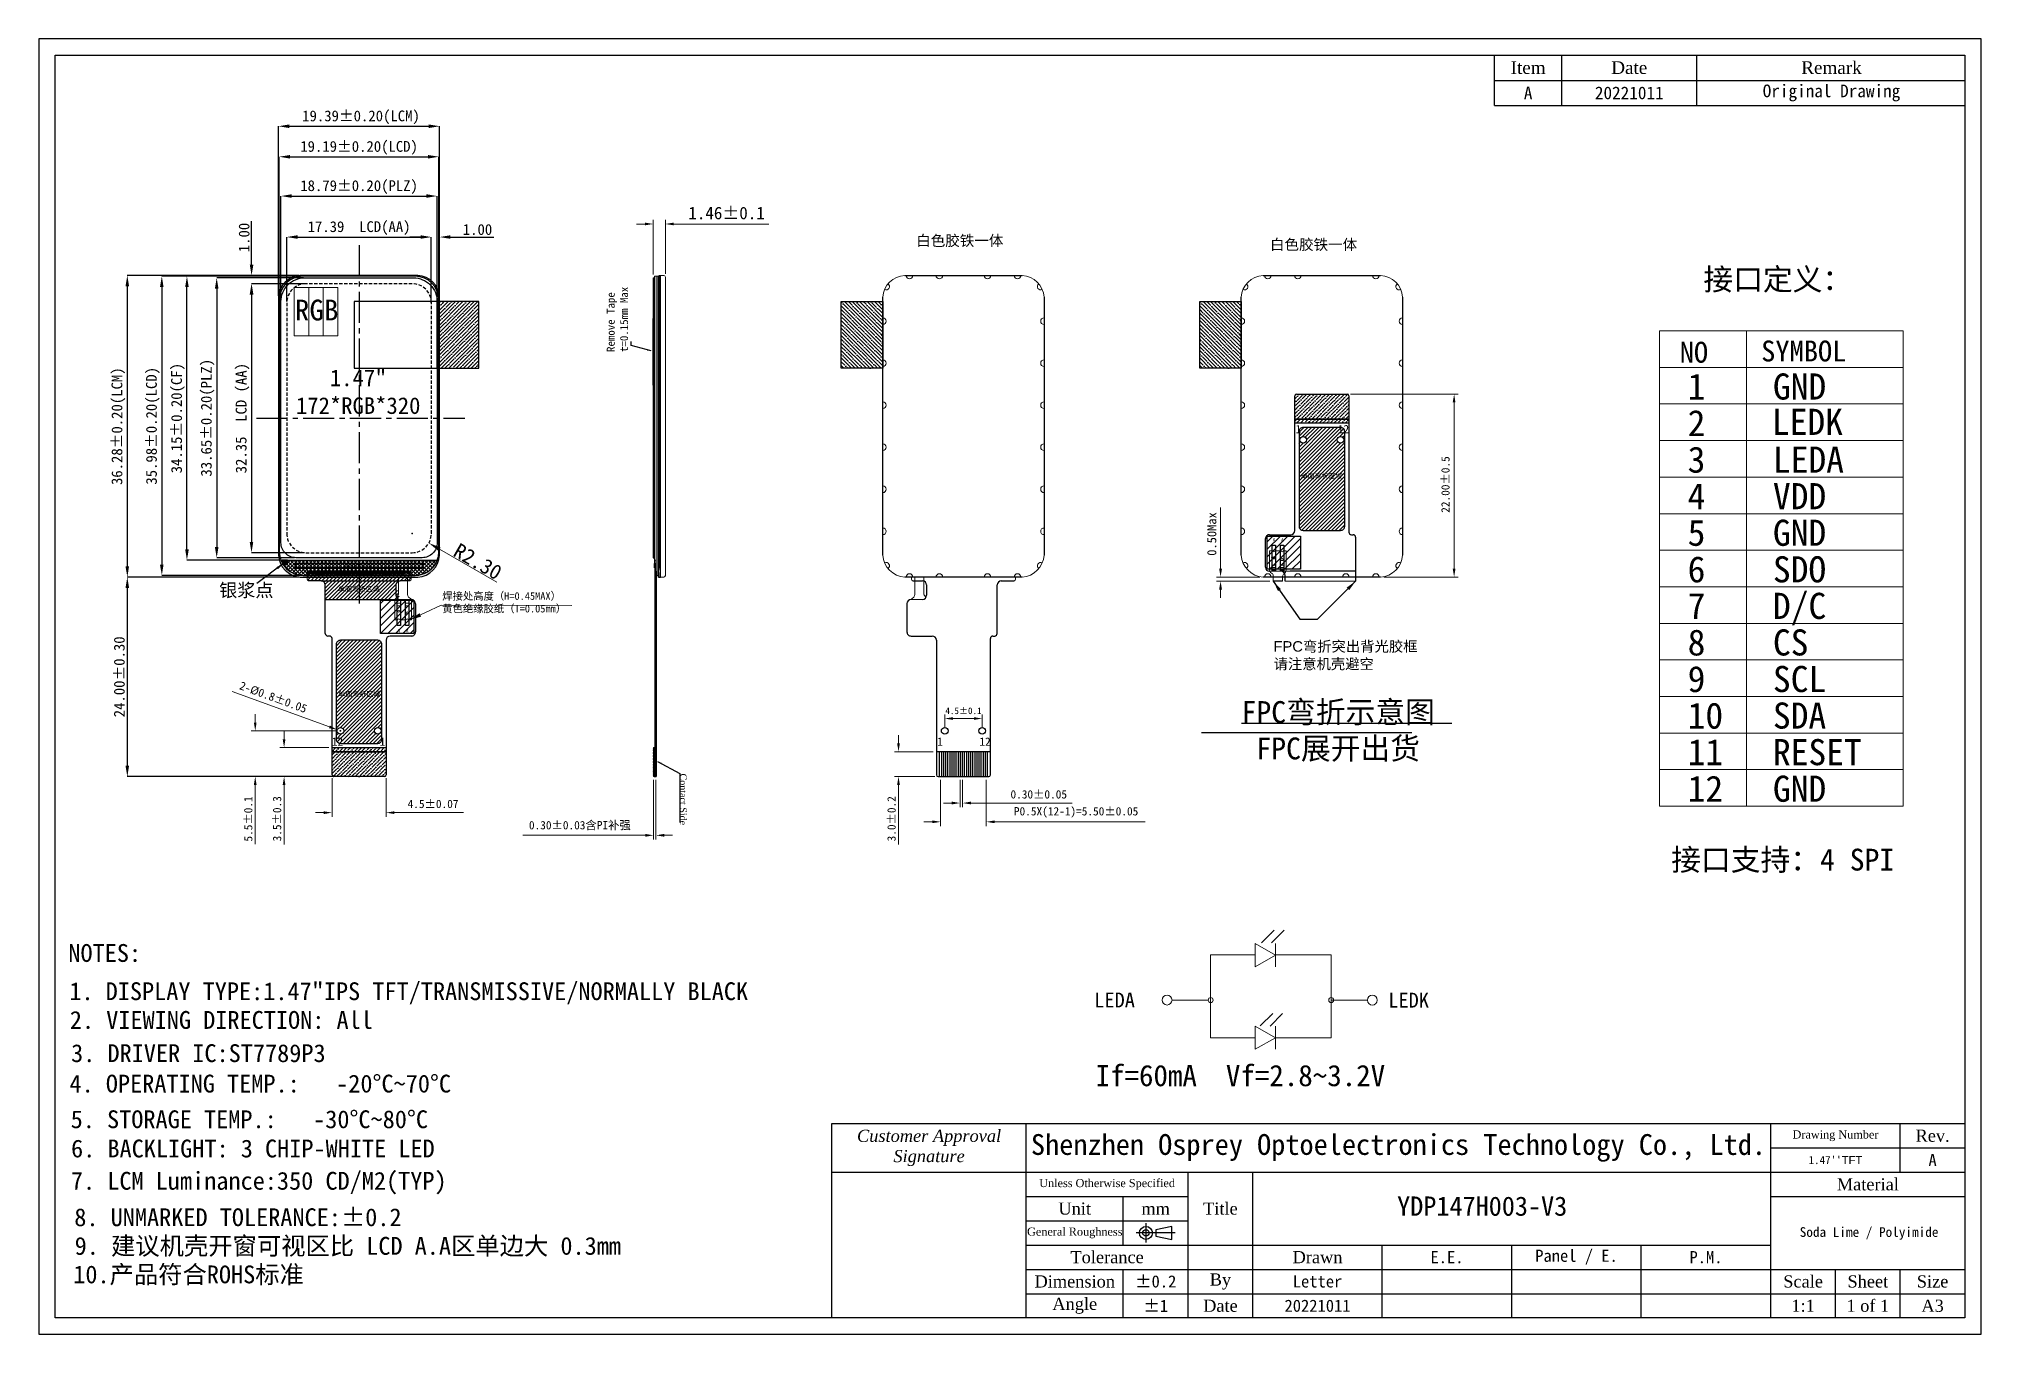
# Model space of a CAD drawing. Header units: millimetres. Extents: x 1278 to 1512, y 149 to 305.
import ezdxf
from ezdxf.lldxf.tags import DXFTag

# ---------------------------------------------------------------- set-up
doc = ezdxf.new("R2010")
doc.units = ezdxf.units.MM
doc.linetypes.add('_DASH', pattern=[0.6, 0.4, -0.2])
doc.linetypes.add('CENTER2', pattern=[1.125, 0.75, -0.125, 0.125, -0.125])
for name, color, linetype in [('5剖面线层', 2, 'Continuous'), ('B_M.drawing', 7, 'Continuous'), ('Bezel', 5, 'Continuous'), ('dim', 3, 'Continuous'), ('Dimension', 7, 'Continuous'), ('DWG', 7, 'Continuous'), ('FPC', 30, 'Continuous'), ('FPC-LED', 4, 'Continuous'), ('Frame', 7, 'Continuous'), ('GATE.drawing', 3, 'Continuous'), ('Index', 7, 'Continuous'), ('L127.drawing', 1, 'Continuous'), ('L34.drawing', 2, 'Continuous'), ('LAYOUT.drawing', 7, 'Continuous'), ('lcd', 4, 'Continuous'), ('OUTLINE.drawing', 5, 'Continuous'), ('标注', 3, 'Continuous')]:
    doc.layers.add(name, color=color, linetype=linetype)
doc.layers.add('BL', color=7, linetype='Continuous', plot=False)
for name, color, linetype, lineweight in [('BLU', 7, 'Continuous', 9), ('DIM1', 7, 'Continuous', 13), ('DIM（标注）', 3, 'Continuous', 15), ('LCD_MAIN', 2, 'Continuous', 9), ('Title block', 7, 'Continuous', 9), ('图框', 7, 'Continuous', 0)]:
    doc.layers.add(name, color=color, linetype=linetype, lineweight=lineweight)
doc.styles.add('RD', font='PMingLiU.ttf', dxfattribs={"width": 0.8, "height": 1.8})
doc.styles.get("Standard").update_dxf_attribs({"font": 'txt', "bigfont": 'gbcbig.shx'})
doc.styles.add('宋体', font='')
doc.styles.get('宋体').set_extended_font_data('SimSun')
tags = doc.linetypes.add('CENTER', pattern=[2, 1.25, -0.25, 0.25, -0.25]).pattern_tags.tags
tags[10:11] = [DXFTag(74, 4), DXFTag(75, 0), DXFTag(340, '0'), DXFTag(46, 0.0), DXFTag(50, 0.0), DXFTag(44, 0.0), DXFTag(45, 0.0)]
tags[8:9] = [DXFTag(74, 4), DXFTag(75, 0), DXFTag(340, '0'), DXFTag(46, 0.0), DXFTag(50, 0.0), DXFTag(44, 0.0), DXFTag(45, 0.0)]
tags[6:7] = [DXFTag(74, 4), DXFTag(75, 0), DXFTag(340, '0'), DXFTag(46, 0.0), DXFTag(50, 0.0), DXFTag(44, 0.0), DXFTag(45, 0.0)]
tags[4:5] = [DXFTag(74, 4), DXFTag(75, 0), DXFTag(340, '0'), DXFTag(46, 0.0), DXFTag(50, 0.0), DXFTag(44, 0.0), DXFTag(45, 0.0)]
doc.dimstyles.new('0.7', dxfattribs={"dimscale": 0.7, "dimtxt": 2, "dimasz": 2, "dimexe": 1, "dimexo": 0.625, "dimtad": 1, "dimdsep": 46, "dimtxsty": '宋体', "dimcen": 0, "dimadec": 0, "dimazin": 0, "dimtfac": 1, "dimtmove": 0, "dimatfit": 0, "dimfxl": 1, "dimlwd": 15, "dimlwe": 15, "dimarcsym": 0})
doc.dimstyles.new('SH', dxfattribs={"dimscale": 1.4, "dimtxt": 2.5, "dimasz": 2.5, "dimexe": 1.25, "dimexo": 0.625, "dimtad": 0, "dimdec": 1, "dimzin": 0, "dimdsep": 46, "dimtxsty": 'RD', "dimcen": 2.5, "dimadec": 0, "dimazin": 0, "dimtfac": 0.6, "dimtdec": 4, "dimtmove": 0, "dimatfit": 3, "dimfxl": 1, "dimtolj": 1, "dimarcsym": 0})
doc.dimstyles.get("Standard").update_dxf_attribs({"dimtxt": 3, "dimasz": 1.5, "dimexe": 0.3, "dimexo": 0.3, "dimgap": 0.5, "dimtad": 1, "dimtoh": 1, "dimdsep": 46, "dimtxsty": 'Standard', "dimcen": 0.5, "dimclrd": 2, "dimclre": 3, "dimclrt": 6, "dimadec": 1, "dimazin": 0, "dimtfac": 1, "dimtofl": 0, "dimtmove": 0, "dimatfit": 3, "dimfxl": 1, "dimtolj": 1, "dimtzin": 0, "dimarcsym": 0})
doc.dimstyles.new('STANDARD$0', dxfattribs={"dimtxt": 2, "dimasz": 2, "dimexe": 0.2, "dimexo": 0.2, "dimgap": 1, "dimtad": 1, "dimdec": 1, "dimzin": 0, "dimdsep": 46, "dimtxsty": 'Standard', "dimcen": 0, "dimclrd": 256, "dimclre": 256, "dimclrt": 7, "dimadec": 0, "dimazin": 0, "dimtfac": 1, "dimtdec": 1, "dimtofl": 0, "dimtmove": 0, "dimatfit": 0, "dimfxl": 1, "dimtolj": 1, "dimtzin": 0, "dimarcsym": 0})
doc.dimstyles.new('标准', dxfattribs={"dimtxt": 1.8, "dimasz": 1.5, "dimexe": 0.5, "dimexo": 0.4, "dimgap": 0.1, "dimtad": 1, "dimzin": 1, "dimdsep": 46, "dimtxsty": '宋体', "dimblk": 'CLOSEDBLANK', "dimcen": 0.09, "dimclrd": 96, "dimclre": 96, "dimclrt": 3, "dimadec": 0, "dimazin": 0, "dimtfac": 1, "dimtofl": 0, "dimtmove": 0, "dimatfit": 1, "dimldrblk": 'CLOSEDBLANK', "dimfxl": 1, "dimtolj": 1, "dimlwd": 0, "dimlwe": 0, "dimarcsym": 0})
doc.dimstyles.new('标注', dxfattribs={"dimtxt": 1.2, "dimasz": 1, "dimexe": 0, "dimexo": 1, "dimgap": 0.2, "dimtad": 0, "dimrnd": 0.0005, "dimzin": 9, "dimdsep": 46, "dimtxsty": 'Standard', "dimcen": 0, "dimclrd": 3, "dimclre": 3, "dimclrt": 3, "dimadec": 0, "dimazin": 0, "dimtfac": 1, "dimtmove": 0, "dimatfit": 3, "dimfxl": 1, "dimlwd": -1, "dimlwe": -1, "dimarcsym": 0})

msp = doc.modelspace()

# ---------------------------------------------------------------- texts
at = {"char_height": 2.625, "attachment_point": 1, "style": '宋体'}
for s, insert, width in [('接口定义：', (1478.407, 277.677), 26.51932), ('接口支持：4 SPI', (1474.537, 207.879), 30.27113)]:
    msp.add_mtext(s, dxfattribs=dict(at, insert=insert, width=width))
at = {"color": 6, "char_height": 0.6, "width": 5.11681, "style": '宋体'}
for insert, attachment_point in [((1434.995, 252.321), 9), ((1314.137, 239.405), 1), ((1314.191, 226.779), 1)]:
    msp.add_mtext('{\\fSimSun|b0|i0|c134|p54;单面弯折区域}', dxfattribs=dict(at, insert=insert, attachment_point=attachment_point))
at = {"linetype": 'Continuous', "attachment_point": 1, "style": '宋体'}
for s, insert, char_height in [('{\\fAcadEref|b0|i0|c134|p2;\\C1;A\\Ftxt,gbcbig|c134;g}', (1307.687, 242.458), 0.15), ('{\\C1;STV7789V3/}GC9307N', (1314.871, 241.998), 0.25)]:
    msp.add_mtext(s, dxfattribs=dict(at, insert=insert, char_height=char_height))
at = {"color": 7, "insert": (1282.033, 184.363), "char_height": 2.14362, "width": 57.68579, "attachment_point": 1, "style": '宋体'}
msp.add_mtext('3. DRIVER IC:ST7789P3', dxfattribs=at)
at = {"layer": 'Bezel', "color": 7, "lineweight": -3, "char_height": 1.2815, "width": 11.39812, "attachment_point": 1, "style": '宋体'}
for insert in [(1383.706, 281.654), (1426.268, 281.181)]:
    msp.add_mtext('白色胶铁一体', dxfattribs=dict(at, insert=insert))
at = {"layer": 'BLU', "color": 7, "lineweight": 5, "style": '宋体'}
for s, rotation, p in [('K', 0.00003, (1426.583, 244.824)), ('A', 0.00003, (1427.604, 244.813)), ('A', 360, (1321.299, 233.89)), ('K', 360, (1322.311, 233.887))]:
    msp.add_text(s, height=0.407, rotation=rotation, dxfattribs=at).set_placement(p)
at = {"layer": 'dim', "color": 7, "attachment_point": 1, "style": '宋体'}
for s, insert, char_height, width in [('焊接处高度（H=0.45MAX）\\P黄色绝缘胶纸（T=0.05mm）', (1326.687, 238.726), 0.91079, 15.6042), ('{\\fArial|b0|i0|c0|p32;FPC}弯折突出背光胶框\\P请注意机壳避空', (1426.699, 232.842), 1.26344, 35.37834)]:
    msp.add_mtext(s, dxfattribs=dict(at, insert=insert, char_height=char_height, width=width))
at = {"layer": 'Dimension', "color": 7, "insert": (1441.56, 166.053), "char_height": 2.314434, "width": 256.17487, "attachment_point": 1, "style": '宋体'}
msp.add_mtext('YDP147H003-V3{\\fArial|b0|i0|c0|p32;\\fArial|b0|i0|c238|p32;\\fArial|b0|i0|c0|p32;\\fArial|b0|i0|c238|p32;\\fArial|b0|i0|c0|p32;}', dxfattribs=at)
at = {"layer": 'DIM（标注）', "color": 7, "style": '宋体'}
for s, height, p in [('LEDA', 1.8, (1405.123, 188.785)), ('LEDK', 1.8, (1440.496, 188.765)), ('If=60mA  Vf=2.8~3.2V ', 2.56087, (1405.282, 179.319))]:
    msp.add_text(s, height=height, dxfattribs=at).set_placement(p)
at = {"layer": 'FPC', "color": 6, "insert": (1306.384, 239.764), "char_height": 1.5963, "width": 6.95452, "attachment_point": 3, "style": '宋体'}
msp.add_mtext('银浆点', dxfattribs=at)
at = {"layer": 'Frame', "color": 7, "attachment_point": 5, "style": '宋体'}
for s, insert, char_height in [('{\\fTimes New Roman|b0|i0|c0|p18;Item}', (1457.323, 301.809), 1.52064), ('{\\fTimes New Roman|b0|i0|c0|p18;Date}', (1469.488, 301.809), 1.52064), ('{\\fTimes New Roman|b0|i0|c0|p18;Remark}', (1493.819, 301.809), 1.52064), ('A', (1457.323, 298.768), 1.521), ('20221011', (1469.488, 298.768), 1.5206), ('Original Drawing', (1493.819, 298.768), 1.52064), ('{\\fTimes New Roman|b0|i1|c0|p18;Customer Approval\\PSignature}', (1385.253, 171.892), 1.46042), ('Shenzhen Osprey Optoelectronics Technology Co., Ltd.', (1441.722, 171.892), 2.5), ('{\\fTimes New Roman|b0|i0|c0|p18;Drawing Number}', (1494.297, 173.352), 0.97362), ('{\\fTimes New Roman|b0|i0|c0|p18;Rev.}', (1505.981, 173.352), 1.46042), ("1.47''{\\fArial|b0|i0|c0|p32;TFT}", (1494.297, 170.431), 0.97362), ('A', (1505.981, 170.431), 1.46), ('{\\fTimes New Roman|b0|i0|c0|p18;Material}', (1498.192, 167.51), 1.46042), ('{\\fTimes New Roman|b0|i0|c0|p18;Unless Otherwise Specified}', (1406.672, 167.51), 0.97362), ('{\\fTimes New Roman|b0|i0|c0|p18;Unit}', (1402.778, 164.589), 1.46042), ('{\\fTimes New Roman|b0|i0|c0|p18;mm}', (1412.514, 164.589), 1.46042), ('{\\fTimes New Roman|b0|i0|c0|p18;Title}', (1420.303, 164.589), 1.46042), ('{\\fTimes New Roman|b0|i0|c0|p18;General Roughness}', (1402.778, 161.669), 0.97362), ('Soda Lime / Polyimide', (1498.341, 161.607), 1.16834), ('{\\fTimes New Roman|b0|i0|c0|p18;Tolerance}', (1406.672, 158.748), 1.46042), ('{\\fTimes New Roman|b0|i0|c0|p18;Drawn}', (1431.986, 158.748), 1.46042), ('E.E.', (1447.564, 158.748), 1.4604), ('Panel / E.', (1463.142, 158.748), 1.4604), ('P.M.', (1478.72, 158.748), 1.4604), ('{\\fTimes New Roman|b0|i0|c0|p18;Dimension}', (1402.778, 155.827), 1.46042), ('%%P0.2', (1412.514, 155.827), 1.4604), ('{\\fTimes New Roman|b0|i0|c0|p18;By}', (1420.303, 155.827), 1.46042), ('Letter', (1431.986, 155.827), 1.4604), ('{\\fTimes New Roman|b0|i0|c0|p18;Scale}', (1490.403, 155.827), 1.46042), ('{\\fTimes New Roman|b0|i0|c0|p18;Sheet}', (1498.192, 155.827), 1.46042), ('{\\fTimes New Roman|b0|i0|c0|p18;Size}', (1505.981, 155.827), 1.46042), ('{\\fTimes New Roman|b0|i0|c0|p18;Angle}', (1402.778, 152.906), 1.46042), ('%%p1', (1412.514, 152.906), 1.4604), ('{\\fTimes New Roman|b0|i0|c0|p18;Date}', (1420.303, 152.906), 1.46042), ('20221011', (1431.986, 152.906), 1.4604), ('{\\fTimes New Roman|b0|i0|c0|p18;1:1}', (1490.403, 152.906), 1.46042), ('{\\fTimes New Roman|b0|i0|c0|p18;1 of 1}', (1498.192, 152.906), 1.46042), ('{\\fTimes New Roman|b0|i0|c0|p18;A3}', (1505.981, 152.906), 1.46042)]:
    msp.add_mtext(s, dxfattribs=dict(at, insert=insert, char_height=char_height))
at = {"layer": 'Index', "insert": (1347.764, 267.622), "char_height": 0.96, "attachment_point": 4, "rotation": 90, "style": '宋体'}
msp.add_mtext('Remove Tape\\Pt=0.15mm Max', dxfattribs=at)
at = {"layer": 'Index', "color": 1, "char_height": 1, "style": '宋体'}
for s, insert, attachment_point in [('1', (1429.688, 257.838), 8), ('12', (1435.108, 257.845), 8), ('12', (1314.078, 221.255), 2), ('1', (1319.498, 221.262), 2), ('1', (1386.567, 221.262), 2), ('12', (1391.987, 221.254), 2)]:
    msp.add_mtext(s, dxfattribs=dict(at, insert=insert, attachment_point=attachment_point))
at = {"layer": 'Index', "color": 7, "insert": (1355.682, 216.922), "char_height": 0.8, "attachment_point": 4, "rotation": 270, "style": '宋体'}
msp.add_mtext('{\\fTimes New Roman|b0|i0|c0|p18;Contact Side}', dxfattribs=at)
at = {"layer": 'lcd', "color": 7, "insert": (1309.087, 265.506), "char_height": 2.00104, "width": 15.2104, "attachment_point": 1, "style": '宋体'}
msp.add_mtext('   1.47"\\P172*RGB*320\\P    ', dxfattribs=at)
at = {"layer": 'LCD_MAIN', "color": 1, "linetype": 'ByBlock', "insert": (1308.97, 273.915), "char_height": 2.5, "width": 1.74196, "attachment_point": 1, "style": '宋体'}
msp.add_mtext('R', dxfattribs=at)
at = {"layer": 'LCD_MAIN', "color": 3, "linetype": 'ByBlock', "insert": (1310.716, 273.915), "char_height": 2.5, "width": 1.74196, "attachment_point": 1, "style": '宋体'}
msp.add_mtext('G', dxfattribs=at)
at = {"layer": 'LCD_MAIN', "color": 5, "linetype": 'ByBlock', "insert": (1312.489, 273.915), "char_height": 2.5, "width": 1.74196, "attachment_point": 1, "style": '宋体'}
msp.add_mtext('B', dxfattribs=at)
at = {"layer": 'Title block', "lineweight": 13, "style": '宋体'}
for s, height, p in [('NO', 2.5127, (1475.562, 266.331)), ('SYMBOL', 2.5127, (1485.359, 266.48)), ('1', 3.141, (1476.512, 261.897)), ('GND', 3.1409, (1486.772, 261.897)), ('2', 3.141, (1476.512, 257.499)), ('LEDK', 3.1409, (1486.649, 257.646)), ('3', 3.141, (1476.512, 253.102)), ('LEDA', 3.1409, (1486.772, 253.102)), ('4', 3.141, (1476.512, 248.705)), ('VDD', 3.1409, (1486.772, 248.705)), ('5', 3.141, (1476.512, 244.307)), ('GND', 3.1409, (1486.772, 244.307)), ('SDO', 3.1409, (1486.772, 239.91)), ('6', 3.141, (1476.512, 239.91)), ('7', 3.141, (1476.512, 235.513)), ('D/C', 3.1409, (1486.772, 235.513)), ('8', 3.141, (1476.512, 231.116)), ('CS', 3.1409, (1486.772, 231.116)), ('9', 3.141, (1476.512, 226.718)), ('SCL', 3.1409, (1486.772, 226.718)), ('10', 3.1409, (1476.512, 222.321)), ('SDA', 3.1409, (1486.772, 222.321)), ('11', 3.1409, (1476.512, 217.924)), ('RESET', 3.1409, (1486.772, 217.924)), ('12', 3.1409, (1476.512, 213.526)), ('GND', 3.1409, (1486.772, 213.526))]:
    msp.add_text(s, height=height, dxfattribs=at).set_placement(p)
at = {"layer": '图框', "style": '宋体'}
for s, height, p in [('NOTES:', 2.1436, (1281.707, 194.267)), ('1. DISPLAY TYPE:1.47"IPS TFT/TRANSMISSIVE/NORMALLY BLACK', 2.14362, (1281.819, 189.667)), ('2. VIEWING DIRECTION: All', 2.14362, (1281.884, 186.216)), ('4. OPERATING TEMP.:   -20%%DC~70%%DC', 2.14362, (1281.84, 178.558)), ('5. STORAGE TEMP.:   -30%%DC~80%%DC', 2.14362, (1281.984, 174.269)), ('6. BACKLIGHT: 3 CHIP-WHITE LED', 2.14362, (1282.032, 170.753)), ('7. LCM Luminance:350 CD/M2(TYP)', 2.14362, (1282.008, 166.869)), ('8. UNMARKED TOLERANCE:%%P0.2', 2.14362, (1282.418, 162.485))]:
    msp.add_text(s, height=height, dxfattribs=at).set_placement(p)
at = {"layer": '图框', "color": 1, "style": '宋体'}
msp.add_text('9. 建议机壳开窗可视区比 LCD A.A区单边大 0.3mm', height=2.14362, dxfattribs=at).set_placement((1282.466, 159.043))
at = {"layer": '图框', "insert": (1282.292, 157.754), "char_height": 2.14362, "width": 57.68579, "attachment_point": 1, "style": '宋体'}
msp.add_mtext('10.产品符合ROHS标准', dxfattribs=at)
at = {"layer": '标注', "color": 7, "insert": (1422.846, 218.328), "char_height": 2.62501, "width": 36.92938, "attachment_point": 7, "style": '宋体'}
msp.add_mtext('{\\fSimSun|b0|i0|c134|p2;FPC弯折示意图\\P FPC展开出货}', dxfattribs=at)

# ---------------------------------------------------------------- blocks, each defined once
blk = doc.blocks.new('*D120')
at = {"color": 7, "lineweight": 0, "transparency": 16777216}
for p, q in [((1351.07, 283.01), (1350.07, 283.01)), ((1352.07, 276.93), (1352.07, 283.51)), ((1353.53, 277.03), (1353.53, 283.51)), ((1354.53, 283.01), (1365.99, 283.01))]:
    blk.add_line(p, q, dxfattribs=at)
at = {"color": 7, "transparency": 16777216}
for points in [[(1351.07, 283.18), (1351.07, 282.85), (1352.07, 283.01)], [(1354.53, 283.18), (1354.53, 282.85), (1353.53, 283.01)]]:
    blk.add_solid(points, dxfattribs=at)
at = {"layer": 'Defpoints', "color": 0, "transparency": 16777216}
for p in [(1353.53, 283.01), (1352.07, 276.53), (1353.53, 276.63)]:
    blk.add_point(p, dxfattribs=at)
at = {"color": 7, "transparency": 16777216, "insert": (1360.89, 284.32), "char_height": 1.5, "attachment_point": 5, "style": '宋体'}
blk.add_mtext('\\A1;1.46%%P0.1', dxfattribs=at)
blk = doc.blocks.new('_ClosedBlank')
at = {"color": 0, "linetype": 'ByBlock', "lineweight": -2}
for p, q in [((-1, 0.17), (0, 0)), ((-1, 0.17), (-1, -0.17)), ((0, 0), (-1, -0.17))]:
    blk.add_line(p, q, dxfattribs=at)
blk = doc.blocks.new('ic_GC')
at = {"layer": 'B_M.drawing'}
blk.add_lwpolyline([(-7.65, -0.29), (-7.65, 0.29), (7.65, 0.29), (7.65, 0.2855), (7.6455, 0.2855), (7.643, 0.288), (-7.643, 0.288), (-7.648, 0.283), (-7.648, -0.283), (-7.643, -0.288), (7.643, -0.288), (7.648, -0.283), (7.648, 0.283), (7.6455, 0.2855), (7.65, 0.2855), (7.65, -0.29), (-7.65, -0.29)], close=True, dxfattribs=at)
blk = doc.blocks.new('ic_mark_r')
at = {"layer": '5剖面线层'}
h = blk.add_hatch(color=3, dxfattribs=at)
h.dxf.hatch_style = 1
h.paths.add_polyline_path([(0.045, 0.02495), (0.045, 0.00505), (0.015, 0.00505), (0.015, -0.02495), (-0.015, -0.02495), (-0.015, 0.00505), (-0.045, 0.00505), (-0.045, 0.02495)])
h.paths.add_polyline_path([(0.025, -0.02495), (0.045, -0.02495), (0.045, -0.00495), (0.025, -0.00495)])
at = {"layer": 'OUTLINE.drawing'}
for points in [[(0.045, 0.02495), (0.045, 0.00505), (0.015, 0.00505), (0.015, -0.02495), (-0.015, -0.02495), (-0.015, 0.00505), (-0.045, 0.00505), (-0.045, 0.02495), (0.045, 0.02495)], [(0.025, -0.02495), (0.045, -0.02495), (0.045, -0.00495), (0.025, -0.00495), (0.025, -0.02495)]]:
    blk.add_lwpolyline(points, close=True, dxfattribs=at)
blk = doc.blocks.new('ic_89v3_spec_out_line')
at = {"layer": 'L127.drawing'}
blk.add_lwpolyline([(-7.6775, -0.2565), (7.6775, -0.2565), (7.6775, 0.2565), (-7.6775, 0.2565), (-7.6775, -0.2565)], close=True, dxfattribs=at)
blk.add_lwpolyline([(-7.6775, -0.2565), (7.6775, -0.2565), (7.6775, 0.2565), (-7.6775, 0.2565), (-7.6775, -0.2565)], close=True, dxfattribs=at)
blk.add_lwpolyline([(-7.6775, -0.2565), (7.6775, -0.2565), (7.6775, 0.2565), (-7.6775, 0.2565), (-7.6775, -0.2565)], close=True, dxfattribs=at)
blk = doc.blocks.new('ALIGN_R')
at = {"layer": 'L34.drawing'}
for points in [[(0.045, 0.0199), (0.045, 0), (0.015, 0), (0.015, -0.03), (-0.015, -0.03), (-0.015, 0), (-0.045, 0), (-0.045, 0.0199), (0.045, 0.0199)], [(0.025, -0.03), (0.045, -0.03), (0.045, -0.01), (0.025, -0.01), (0.025, -0.03)]]:
    blk.add_lwpolyline(points, close=True, dxfattribs=at)
blk = doc.blocks.new('ic_89v3_spec_pad_location')
for name, p in [('ic_89v3_spec_out_line', (0, 0)), ('ALIGN_R', (7.48, 0.2265))]:
    blk.add_blockref(name, p)
blk = doc.blocks.new('ic_all')
at = {"xscale": -1}
for name, p in [('ic_89v3_spec_pad_location', (-0.71194, -0.08795)), ('ic_GC', (-0.71194, -0.08845)), ('ic_mark_r', (-8.19194, 0.1335))]:
    blk.add_blockref(name, p, dxfattribs=at)
blk.add_blockref('ic_mark_r', (6.76806, 0.1335))
blk = doc.blocks.new('fpc_pad')
at = {"layer": 'OUTLINE.drawing'}
blk.add_lwpolyline([(-0.035, -0.2), (0.035, -0.2), (0.035, 0.2), (-0.035, 0.2), (-0.035, -0.2)], close=True, dxfattribs=at)
blk = doc.blocks.new('fpc_pad_dummy')
at = {"layer": 'OUTLINE.drawing'}
blk.add_lwpolyline([(-0.035, -0.2), (0.035, -0.2), (0.035, 0.2), (-0.035, 0.2), (-0.035, -0.2)], close=True, dxfattribs=at)
blk = doc.blocks.new('fpc_mark')
at = {"layer": '5剖面线层'}
h = blk.add_hatch(color=3, dxfattribs=at)
h.dxf.hatch_style = 1
h.paths.add_polyline_path([(-0.1, 0.15), (-0.2, 0.15), (-0.2, 0.05), (-0.3, 0.05), (-0.3, -0.05), (-0.2, -0.05), (-0.2, -0.15), (-0.1, -0.15), (-0.1, -0.05), (0.3, -0.05), (0.3, 0.05), (-0.1, 0.05)])
at = {"layer": 'OUTLINE.drawing'}
blk.add_lwpolyline([(-0.1, 0.15), (-0.2, 0.15), (-0.2, 0.05), (-0.3, 0.05), (-0.3, -0.05), (-0.2, -0.05), (-0.2, -0.15), (-0.1, -0.15), (-0.1, -0.05), (0.3, -0.05), (0.3, 0.05), (-0.1, 0.05), (-0.1, 0.15)], close=True, dxfattribs=at)
blk = doc.blocks.new('fpc_label')
at = {"layer": 'LAYOUT.drawing'}
for points in [[(-5.64749, 0.05355), (-5.66249, 0.05355), (-5.66249, 0.06188), (-5.65916, 0.06521), (-5.65082, 0.06521), (-5.64749, 0.06188), (-5.64749, 0.05522), (-5.64916, 0.05522), (-5.64916, 0.06105), (-5.65166, 0.06354), (-5.65832, 0.06354), (-5.66083, 0.06105), (-5.66083, 0.05522), (-5.64749, 0.05522), (-5.64749, 0.05355)], [(-5.64749, 0.04022), (-5.66249, 0.04022), (-5.66249, 0.04188), (-5.66125, 0.04188), (-5.65249, 0.05063), (-5.65249, 0.05189), (-5.66249, 0.05189), (-5.66249, 0.05355), (-5.64749, 0.05355), (-5.64749, 0.05189), (-5.64874, 0.05189), (-5.65708, 0.04355), (-5.65708, 0.04188), (-5.64749, 0.04188), (-5.64749, 0.04022)], [(-5.64749, 0.03189), (-5.65082, 0.02856), (-5.65916, 0.02856), (-5.66249, 0.03189), (-5.66249, 0.03689), (-5.65916, 0.04022), (-5.6575, 0.04022), (-5.6575, 0.03855), (-5.65832, 0.03855), (-5.66083, 0.03606), (-5.66083, 0.03272), (-5.65832, 0.03023), (-5.65166, 0.03023), (-5.64916, 0.03272), (-5.64916, 0.03606), (-5.65166, 0.03855), (-5.65249, 0.03855), (-5.65249, 0.03522), (-5.65415, 0.03522), (-5.65415, 0.04022), (-5.65082, 0.04022), (-5.64749, 0.03689), (-5.64749, 0.03189)], [(-5.51749, 0.05938), (-5.53249, 0.05938), (-5.53249, 0.06104), (-5.51916, 0.06104), (-5.51916, 0.06938), (-5.51749, 0.06938), (-5.51749, 0.05938)], [(-5.51749, 0.04937), (-5.53249, 0.04937), (-5.53249, 0.05104), (-5.51916, 0.05104), (-5.51916, 0.05938), (-5.51749, 0.05938), (-5.51749, 0.04937)], [(-5.51749, 0.04105), (-5.52082, 0.03772), (-5.53249, 0.03772), (-5.53249, 0.03938), (-5.52166, 0.03938), (-5.51916, 0.04187), (-5.51916, 0.04522), (-5.52166, 0.04771), (-5.53249, 0.04771), (-5.53249, 0.04937), (-5.52082, 0.04937), (-5.51749, 0.04604), (-5.51749, 0.04105)], [(-5.51749, 0.02438), (-5.53249, 0.02438), (-5.53249, 0.02605), (-5.53125, 0.02605), (-5.52249, 0.03479), (-5.52249, 0.03605), (-5.53249, 0.03605), (-5.53249, 0.03772), (-5.51749, 0.03772), (-5.51749, 0.03605), (-5.51874, 0.03605), (-5.52708, 0.02771), (-5.52708, 0.02605), (-5.51749, 0.02605), (-5.51749, 0.02438)], [(-5.38749, 0.05355), (-5.40249, 0.05355), (-5.40249, 0.06188), (-5.39916, 0.06521), (-5.39082, 0.06521), (-5.38749, 0.06188), (-5.38749, 0.05522), (-5.38916, 0.05522), (-5.38916, 0.06105), (-5.39166, 0.06354), (-5.39832, 0.06354), (-5.40083, 0.06105), (-5.40083, 0.05522), (-5.38749, 0.05522), (-5.38749, 0.05355)], [(-5.38749, 0.04022), (-5.40249, 0.04022), (-5.40249, 0.04188), (-5.40125, 0.04188), (-5.39249, 0.05063), (-5.39249, 0.05189), (-5.40249, 0.05189), (-5.40249, 0.05355), (-5.38749, 0.05355), (-5.38749, 0.05189), (-5.38874, 0.05189), (-5.39708, 0.04355), (-5.39708, 0.04188), (-5.38749, 0.04188), (-5.38749, 0.04022)], [(-5.38749, 0.03189), (-5.39082, 0.02856), (-5.39916, 0.02856), (-5.40249, 0.03189), (-5.40249, 0.03689), (-5.39916, 0.04022), (-5.3975, 0.04022), (-5.3975, 0.03855), (-5.39832, 0.03855), (-5.40083, 0.03606), (-5.40083, 0.03272), (-5.39832, 0.03023), (-5.39166, 0.03023), (-5.38916, 0.03272), (-5.38916, 0.03606), (-5.39166, 0.03855), (-5.39249, 0.03855), (-5.39249, 0.03522), (-5.39415, 0.03522), (-5.39415, 0.04022), (-5.39082, 0.04022), (-5.38749, 0.03689), (-5.38749, 0.03189)], [(-5.25749, 0.05355), (-5.27249, 0.05355), (-5.27249, 0.06188), (-5.26916, 0.06521), (-5.26082, 0.06521), (-5.25749, 0.06188), (-5.25749, 0.05522), (-5.25916, 0.05522), (-5.25916, 0.06105), (-5.26166, 0.06354), (-5.26832, 0.06354), (-5.27083, 0.06105), (-5.27083, 0.05522), (-5.25749, 0.05522), (-5.25749, 0.05355)], [(-5.25749, 0.04022), (-5.27249, 0.04022), (-5.27249, 0.04188), (-5.27125, 0.04188), (-5.26249, 0.05063), (-5.26249, 0.05189), (-5.27249, 0.05189), (-5.27249, 0.05355), (-5.25749, 0.05355), (-5.25749, 0.05189), (-5.25874, 0.05189), (-5.26708, 0.04355), (-5.26708, 0.04188), (-5.25749, 0.04188), (-5.25749, 0.04022)], [(-5.25749, 0.03189), (-5.26082, 0.02856), (-5.26916, 0.02856), (-5.27249, 0.03189), (-5.27249, 0.03689), (-5.26916, 0.04022), (-5.2675, 0.04022), (-5.2675, 0.03855), (-5.26832, 0.03855), (-5.27083, 0.03606), (-5.27083, 0.03272), (-5.26832, 0.03023), (-5.26166, 0.03023), (-5.25916, 0.03272), (-5.25916, 0.03606), (-5.26166, 0.03855), (-5.26249, 0.03855), (-5.26249, 0.03522), (-5.26415, 0.03522), (-5.26415, 0.04022), (-5.26082, 0.04022), (-5.25749, 0.03689), (-5.25749, 0.03189)], [(-5.12749, 0.05355), (-5.14249, 0.05355), (-5.14249, 0.06188), (-5.13916, 0.06521), (-5.13082, 0.06521), (-5.12749, 0.06188), (-5.12749, 0.05522), (-5.12916, 0.05522), (-5.12916, 0.06105), (-5.13166, 0.06354), (-5.13832, 0.06354), (-5.14083, 0.06105), (-5.14083, 0.05522), (-5.12749, 0.05522), (-5.12749, 0.05355)], [(-5.12749, 0.04022), (-5.14249, 0.04022), (-5.14249, 0.04188), (-5.14125, 0.04188), (-5.13249, 0.05063), (-5.13249, 0.05189), (-5.14249, 0.05189), (-5.14249, 0.05355), (-5.12749, 0.05355), (-5.12749, 0.05189), (-5.12874, 0.05189), (-5.13708, 0.04355), (-5.13708, 0.04188), (-5.12749, 0.04188), (-5.12749, 0.04022)], [(-5.12749, 0.03189), (-5.13082, 0.02856), (-5.13916, 0.02856), (-5.14249, 0.03189), (-5.14249, 0.03689), (-5.13916, 0.04022), (-5.1375, 0.04022), (-5.1375, 0.03855), (-5.13832, 0.03855), (-5.14083, 0.03606), (-5.14083, 0.03272), (-5.13832, 0.03023), (-5.13166, 0.03023), (-5.12916, 0.03272), (-5.12916, 0.03606), (-5.13166, 0.03855), (-5.13249, 0.03855), (-5.13249, 0.03522), (-5.13415, 0.03522), (-5.13415, 0.04022), (-5.13082, 0.04022), (-5.12749, 0.03689), (-5.12749, 0.03189)], [(-4.99749, 0.05353), (-5.01249, 0.05353), (-5.01249, 0.0552), (-4.99916, 0.0552), (-4.99916, 0.06354), (-4.99749, 0.06354), (-4.99749, 0.05353)], [(-4.99749, 0.04521), (-5.00082, 0.04188), (-5.00916, 0.04188), (-5.01249, 0.04521), (-5.01249, 0.0502), (-5.00916, 0.05353), (-5.0075, 0.05353), (-5.0075, 0.05187), (-5.00832, 0.05187), (-5.01083, 0.04938), (-5.01083, 0.04603), (-5.00832, 0.04354), (-5.00166, 0.04354), (-4.99916, 0.04603), (-4.99916, 0.04938), (-5.00166, 0.05187), (-5.00249, 0.05187), (-5.00249, 0.04854), (-5.00415, 0.04854), (-5.00415, 0.05353), (-5.00082, 0.05353), (-4.99749, 0.0502), (-4.99749, 0.04521)], [(-4.99749, 0.03522), (-5.00249, 0.03022), (-5.01249, 0.03022), (-5.01249, 0.03189), (-5.00333, 0.03189), (-4.99916, 0.03604), (-5.00333, 0.04021), (-5.01249, 0.04021), (-5.01249, 0.04188), (-5.00249, 0.04188), (-4.99749, 0.03688), (-4.99749, 0.03522)], [(-4.86749, 0.05353), (-4.88249, 0.05353), (-4.88249, 0.0552), (-4.86916, 0.0552), (-4.86916, 0.06354), (-4.86749, 0.06354), (-4.86749, 0.05353)], [(-4.86749, 0.04521), (-4.87082, 0.04188), (-4.87916, 0.04188), (-4.88249, 0.04521), (-4.88249, 0.0502), (-4.87916, 0.05353), (-4.8775, 0.05353), (-4.8775, 0.05187), (-4.87832, 0.05187), (-4.88083, 0.04938), (-4.88083, 0.04603), (-4.87832, 0.04354), (-4.87166, 0.04354), (-4.86916, 0.04603), (-4.86916, 0.04938), (-4.87166, 0.05187), (-4.87249, 0.05187), (-4.87249, 0.04854), (-4.87415, 0.04854), (-4.87415, 0.05353), (-4.87082, 0.05353), (-4.86749, 0.0502), (-4.86749, 0.04521)], [(-4.86749, 0.03522), (-4.87249, 0.03022), (-4.88249, 0.03022), (-4.88249, 0.03189), (-4.87333, 0.03189), (-4.86916, 0.03604), (-4.87333, 0.04021), (-4.88249, 0.04021), (-4.88249, 0.04188), (-4.87249, 0.04188), (-4.86749, 0.03688), (-4.86749, 0.03522)], [(-4.73749, 0.0577), (-4.75249, 0.0577), (-4.75249, 0.06103), (-4.74916, 0.06436), (-4.75249, 0.0677), (-4.75249, 0.07103), (-4.73749, 0.07103), (-4.73749, 0.06937), (-4.75083, 0.06937), (-4.75083, 0.06853), (-4.74666, 0.06436), (-4.75083, 0.0602), (-4.75083, 0.05936), (-4.73749, 0.05936), (-4.73749, 0.0577)], [(-4.73749, 0.04937), (-4.74082, 0.04604), (-4.74583, 0.04604), (-4.74583, 0.04771), (-4.74166, 0.04771), (-4.73916, 0.0502), (-4.73916, 0.05354), (-4.74166, 0.05603), (-4.74832, 0.05603), (-4.75083, 0.05354), (-4.75083, 0.0502), (-4.74832, 0.04771), (-4.74583, 0.04771), (-4.74583, 0.04604), (-4.74916, 0.04604), (-4.75249, 0.04937), (-4.75249, 0.05437), (-4.74916, 0.0577), (-4.74082, 0.0577), (-4.73749, 0.05437), (-4.73749, 0.04937)], [(-4.73749, 0.03772), (-4.74082, 0.03439), (-4.74916, 0.03439), (-4.75249, 0.03772), (-4.75249, 0.04271), (-4.74916, 0.04604), (-4.7475, 0.04604), (-4.7475, 0.04438), (-4.74832, 0.04438), (-4.75083, 0.04189), (-4.75083, 0.03854), (-4.74832, 0.03605), (-4.74166, 0.03605), (-4.73916, 0.03854), (-4.73916, 0.04189), (-4.74166, 0.04438), (-4.74249, 0.04438), (-4.74249, 0.04604), (-4.74082, 0.04604), (-4.73749, 0.04271), (-4.73749, 0.03772)], [(-4.73749, 0.02773), (-4.74249, 0.02273), (-4.75249, 0.02273), (-4.75249, 0.0244), (-4.74333, 0.0244), (-4.73916, 0.02855), (-4.74333, 0.03272), (-4.75249, 0.03272), (-4.75249, 0.03439), (-4.74249, 0.03439), (-4.73749, 0.02939), (-4.73749, 0.02773)], [(-4.60749, 0.0577), (-4.62249, 0.0577), (-4.62249, 0.06103), (-4.61916, 0.06436), (-4.62249, 0.0677), (-4.62249, 0.07103), (-4.60749, 0.07103), (-4.60749, 0.06937), (-4.62083, 0.06937), (-4.62083, 0.06853), (-4.61666, 0.06436), (-4.62083, 0.0602), (-4.62083, 0.05936), (-4.60749, 0.05936), (-4.60749, 0.0577)], [(-4.60749, 0.04937), (-4.61082, 0.04604), (-4.61583, 0.04604), (-4.61583, 0.04771), (-4.61166, 0.04771), (-4.60916, 0.0502), (-4.60916, 0.05354), (-4.61166, 0.05603), (-4.61832, 0.05603), (-4.62083, 0.05354), (-4.62083, 0.0502), (-4.61832, 0.04771), (-4.61583, 0.04771), (-4.61583, 0.04604), (-4.61916, 0.04604), (-4.62249, 0.04937), (-4.62249, 0.05437), (-4.61916, 0.0577), (-4.61082, 0.0577), (-4.60749, 0.05437), (-4.60749, 0.04937)], [(-4.60749, 0.03772), (-4.61082, 0.03439), (-4.61916, 0.03439), (-4.62249, 0.03772), (-4.62249, 0.04271), (-4.61916, 0.04604), (-4.6175, 0.04604), (-4.6175, 0.04438), (-4.61832, 0.04438), (-4.62083, 0.04189), (-4.62083, 0.03854), (-4.61832, 0.03605), (-4.61166, 0.03605), (-4.60916, 0.03854), (-4.60916, 0.04189), (-4.61166, 0.04438), (-4.61249, 0.04438), (-4.61249, 0.04604), (-4.61082, 0.04604), (-4.60749, 0.04271), (-4.60749, 0.03772)], [(-4.60749, 0.02773), (-4.61249, 0.02273), (-4.62249, 0.02273), (-4.62249, 0.0244), (-4.61333, 0.0244), (-4.60916, 0.02855), (-4.61333, 0.03272), (-4.62249, 0.03272), (-4.62249, 0.03439), (-4.61249, 0.03439), (-4.60749, 0.02939), (-4.60749, 0.02773)], [(-4.47749, 0.0577), (-4.49249, 0.0577), (-4.49249, 0.06103), (-4.48916, 0.06436), (-4.49249, 0.0677), (-4.49249, 0.07103), (-4.47749, 0.07103), (-4.47749, 0.06937), (-4.49083, 0.06937), (-4.49083, 0.06853), (-4.48666, 0.06436), (-4.49083, 0.0602), (-4.49083, 0.05936), (-4.47749, 0.05936), (-4.47749, 0.0577)], [(-4.47749, 0.04937), (-4.48082, 0.04604), (-4.48583, 0.04604), (-4.48583, 0.04771), (-4.48166, 0.04771), (-4.47916, 0.0502), (-4.47916, 0.05354), (-4.48166, 0.05603), (-4.48832, 0.05603), (-4.49083, 0.05354), (-4.49083, 0.0502), (-4.48832, 0.04771), (-4.48583, 0.04771), (-4.48583, 0.04604), (-4.48916, 0.04604), (-4.49249, 0.04937), (-4.49249, 0.05437), (-4.48916, 0.0577), (-4.48082, 0.0577), (-4.47749, 0.05437), (-4.47749, 0.04937)], [(-4.47749, 0.03772), (-4.48082, 0.03439), (-4.48916, 0.03439), (-4.49249, 0.03772), (-4.49249, 0.04271), (-4.48916, 0.04604), (-4.4875, 0.04604), (-4.4875, 0.04438), (-4.48832, 0.04438), (-4.49083, 0.04189), (-4.49083, 0.03854), (-4.48832, 0.03605), (-4.48166, 0.03605), (-4.47916, 0.03854), (-4.47916, 0.04189), (-4.48166, 0.04438), (-4.48249, 0.04438), (-4.48249, 0.04604), (-4.48082, 0.04604), (-4.47749, 0.04271), (-4.47749, 0.03772)], [(-4.47749, 0.02773), (-4.48249, 0.02273), (-4.49249, 0.02273), (-4.49249, 0.0244), (-4.48333, 0.0244), (-4.47916, 0.02855), (-4.48333, 0.03272), (-4.49249, 0.03272), (-4.49249, 0.03439), (-4.48249, 0.03439), (-4.47749, 0.02939), (-4.47749, 0.02773)], [(-4.34749, 0.0577), (-4.36249, 0.0577), (-4.36249, 0.06103), (-4.35916, 0.06436), (-4.36249, 0.0677), (-4.36249, 0.07103), (-4.34749, 0.07103), (-4.34749, 0.06937), (-4.36083, 0.06937), (-4.36083, 0.06853), (-4.35666, 0.06436), (-4.36083, 0.0602), (-4.36083, 0.05936), (-4.34749, 0.05936), (-4.34749, 0.0577)], [(-4.34749, 0.04937), (-4.35082, 0.04604), (-4.35583, 0.04604), (-4.35583, 0.04771), (-4.35166, 0.04771), (-4.34916, 0.0502), (-4.34916, 0.05354), (-4.35166, 0.05603), (-4.35832, 0.05603), (-4.36083, 0.05354), (-4.36083, 0.0502), (-4.35832, 0.04771), (-4.35583, 0.04771), (-4.35583, 0.04604), (-4.35916, 0.04604), (-4.36249, 0.04937), (-4.36249, 0.05437), (-4.35916, 0.0577), (-4.35082, 0.0577), (-4.34749, 0.05437), (-4.34749, 0.04937)], [(-4.34749, 0.03772), (-4.35082, 0.03439), (-4.35916, 0.03439), (-4.36249, 0.03772), (-4.36249, 0.04271), (-4.35916, 0.04604), (-4.3575, 0.04604), (-4.3575, 0.04438), (-4.35832, 0.04438), (-4.36083, 0.04189), (-4.36083, 0.03854), (-4.35832, 0.03605), (-4.35166, 0.03605), (-4.34916, 0.03854), (-4.34916, 0.04189), (-4.35166, 0.04438), (-4.35249, 0.04438), (-4.35249, 0.04604), (-4.35082, 0.04604), (-4.34749, 0.04271), (-4.34749, 0.03772)], [(-4.34749, 0.02773), (-4.35249, 0.02273), (-4.36249, 0.02273), (-4.36249, 0.0244), (-4.35333, 0.0244), (-4.34916, 0.02855), (-4.35333, 0.03272), (-4.36249, 0.03272), (-4.36249, 0.03439), (-4.35249, 0.03439), (-4.34749, 0.02939), (-4.34749, 0.02773)], [(-4.21749, 0.0577), (-4.23249, 0.0577), (-4.23249, 0.06103), (-4.22916, 0.06436), (-4.23249, 0.0677), (-4.23249, 0.07103), (-4.21749, 0.07103), (-4.21749, 0.06937), (-4.23083, 0.06937), (-4.23083, 0.06853), (-4.22666, 0.06436), (-4.23083, 0.0602), (-4.23083, 0.05936), (-4.21749, 0.05936), (-4.21749, 0.0577)], [(-4.21749, 0.04937), (-4.22082, 0.04604), (-4.22583, 0.04604), (-4.22583, 0.04771), (-4.22166, 0.04771), (-4.21916, 0.0502), (-4.21916, 0.05354), (-4.22166, 0.05603), (-4.22832, 0.05603), (-4.23083, 0.05354), (-4.23083, 0.0502), (-4.22832, 0.04771), (-4.22583, 0.04771), (-4.22583, 0.04604), (-4.22916, 0.04604), (-4.23249, 0.04937), (-4.23249, 0.05437), (-4.22916, 0.0577), (-4.22082, 0.0577), (-4.21749, 0.05437), (-4.21749, 0.04937)], [(-4.21749, 0.03772), (-4.22082, 0.03439), (-4.22916, 0.03439), (-4.23249, 0.03772), (-4.23249, 0.04271), (-4.22916, 0.04604), (-4.2275, 0.04604), (-4.2275, 0.04438), (-4.22832, 0.04438), (-4.23083, 0.04189), (-4.23083, 0.03854), (-4.22832, 0.03605), (-4.22166, 0.03605), (-4.21916, 0.03854), (-4.21916, 0.04189), (-4.22166, 0.04438), (-4.22249, 0.04438), (-4.22249, 0.04604), (-4.22082, 0.04604), (-4.21749, 0.04271), (-4.21749, 0.03772)], [(-4.21749, 0.02773), (-4.22249, 0.02273), (-4.23249, 0.02273), (-4.23249, 0.0244), (-4.22333, 0.0244), (-4.21916, 0.02855), (-4.22333, 0.03272), (-4.23249, 0.03272), (-4.23249, 0.03439), (-4.22249, 0.03439), (-4.21749, 0.02939), (-4.21749, 0.02773)], [(-4.08749, 0.07104), (-4.09457, 0.07104), (-4.09958, 0.06604), (-4.10249, 0.06604), (-4.10249, 0.06771), (-4.10041, 0.06771), (-4.09624, 0.07186), (-4.10041, 0.07603), (-4.10249, 0.07603), (-4.10249, 0.0777), (-4.09958, 0.0777), (-4.09457, 0.0727), (-4.08749, 0.0727), (-4.08749, 0.07104)], [(-4.08749, 0.05271), (-4.10249, 0.05271), (-4.10249, 0.05604), (-4.09916, 0.05937), (-4.10249, 0.06271), (-4.10249, 0.06604), (-4.08749, 0.06604), (-4.08749, 0.06438), (-4.10083, 0.06438), (-4.10083, 0.06354), (-4.09666, 0.05937), (-4.10083, 0.05521), (-4.10083, 0.05437), (-4.08749, 0.05437), (-4.08749, 0.05271)], [(-4.08749, 0.03937), (-4.10249, 0.03937), (-4.10249, 0.0427), (-4.09916, 0.04603), (-4.10249, 0.04938), (-4.10249, 0.05271), (-4.08749, 0.05271), (-4.08749, 0.05104), (-4.10083, 0.05104), (-4.10083, 0.0502), (-4.09666, 0.04603), (-4.10083, 0.04188), (-4.10083, 0.04104), (-4.08749, 0.04104), (-4.08749, 0.03937)], [(-4.08749, 0.03105), (-4.09082, 0.02772), (-4.10249, 0.02772), (-4.10249, 0.02938), (-4.09166, 0.02938), (-4.08916, 0.03187), (-4.08916, 0.03522), (-4.09166, 0.03771), (-4.10249, 0.03771), (-4.10249, 0.03937), (-4.09082, 0.03937), (-4.08749, 0.03604), (-4.08749, 0.03105)], [(-4.08749, 0.01606), (-4.10249, 0.01606), (-4.10249, 0.02439), (-4.09916, 0.02772), (-4.09082, 0.02772), (-4.08749, 0.02439), (-4.08749, 0.01773), (-4.08916, 0.01773), (-4.08916, 0.02356), (-4.09166, 0.02605), (-4.09832, 0.02605), (-4.10083, 0.02356), (-4.10083, 0.01773), (-4.08749, 0.01773), (-4.08749, 0.01606)], [(-3.95749, 0.05938), (-3.97249, 0.05938), (-3.97249, 0.0677), (-3.96916, 0.07103), (-3.96082, 0.07103), (-3.95749, 0.0677), (-3.95749, 0.06104), (-3.95916, 0.06104), (-3.95916, 0.06688), (-3.96166, 0.06937), (-3.96832, 0.06937), (-3.97083, 0.06688), (-3.97083, 0.06104), (-3.95749, 0.06104), (-3.95749, 0.05938)], [(-3.95749, 0.04604), (-3.97249, 0.04604), (-3.97249, 0.04771), (-3.97125, 0.04771), (-3.96249, 0.05645), (-3.96249, 0.05771), (-3.97249, 0.05771), (-3.97249, 0.05938), (-3.95749, 0.05938), (-3.95749, 0.05771), (-3.95874, 0.05771), (-3.96708, 0.04937), (-3.96708, 0.04771), (-3.95749, 0.04771), (-3.95749, 0.04604)], [(-3.95749, 0.03772), (-3.96082, 0.03439), (-3.96916, 0.03439), (-3.97249, 0.03772), (-3.97249, 0.04271), (-3.96916, 0.04604), (-3.9675, 0.04604), (-3.9675, 0.04438), (-3.96832, 0.04438), (-3.97083, 0.04189), (-3.97083, 0.03854), (-3.96832, 0.03605), (-3.96166, 0.03605), (-3.95916, 0.03854), (-3.95916, 0.04189), (-3.96166, 0.04438), (-3.96249, 0.04438), (-3.96249, 0.04105), (-3.96415, 0.04105), (-3.96415, 0.04604), (-3.96082, 0.04604), (-3.95749, 0.04271), (-3.95749, 0.03772)], [(-3.95749, 0.02273), (-3.96916, 0.02273), (-3.97249, 0.02606), (-3.97249, 0.03106), (-3.96916, 0.03439), (-3.95749, 0.03439), (-3.95749, 0.03272), (-3.96249, 0.03272), (-3.96249, 0.0244), (-3.96415, 0.0244), (-3.96415, 0.03272), (-3.96832, 0.03272), (-3.97083, 0.03023), (-3.97083, 0.02689), (-3.96832, 0.0244), (-3.95749, 0.0244), (-3.95749, 0.02273)], [(-3.82749, 0.05938), (-3.84249, 0.05938), (-3.84249, 0.0677), (-3.83916, 0.07103), (-3.83082, 0.07103), (-3.82749, 0.0677), (-3.82749, 0.06104), (-3.82916, 0.06104), (-3.82916, 0.06688), (-3.83166, 0.06937), (-3.83832, 0.06937), (-3.84083, 0.06688), (-3.84083, 0.06104), (-3.82749, 0.06104), (-3.82749, 0.05938)], [(-3.82749, 0.04604), (-3.84249, 0.04604), (-3.84249, 0.04771), (-3.84125, 0.04771), (-3.83249, 0.05645), (-3.83249, 0.05771), (-3.84249, 0.05771), (-3.84249, 0.05938), (-3.82749, 0.05938), (-3.82749, 0.05771), (-3.82874, 0.05771), (-3.83708, 0.04937), (-3.83708, 0.04771), (-3.82749, 0.04771), (-3.82749, 0.04604)], [(-3.82749, 0.03772), (-3.83082, 0.03439), (-3.83916, 0.03439), (-3.84249, 0.03772), (-3.84249, 0.04271), (-3.83916, 0.04604), (-3.8375, 0.04604), (-3.8375, 0.04438), (-3.83832, 0.04438), (-3.84083, 0.04189), (-3.84083, 0.03854), (-3.83832, 0.03605), (-3.83166, 0.03605), (-3.82916, 0.03854), (-3.82916, 0.04189), (-3.83166, 0.04438), (-3.83249, 0.04438), (-3.83249, 0.04105), (-3.83415, 0.04105), (-3.83415, 0.04604), (-3.83082, 0.04604), (-3.82749, 0.04271), (-3.82749, 0.03772)], [(-3.82749, 0.02273), (-3.83916, 0.02273), (-3.84249, 0.02606), (-3.84249, 0.03106), (-3.83916, 0.03439), (-3.82749, 0.03439), (-3.82749, 0.03272), (-3.83249, 0.03272), (-3.83249, 0.0244), (-3.83415, 0.0244), (-3.83415, 0.03272), (-3.83832, 0.03272), (-3.84083, 0.03023), (-3.84083, 0.02689), (-3.83832, 0.0244), (-3.82749, 0.0244), (-3.82749, 0.02273)], [(-3.69749, 0.05271), (-3.71249, 0.05271), (-3.71249, 0.06104), (-3.70916, 0.06437), (-3.70082, 0.06437), (-3.69749, 0.06104), (-3.69749, 0.05438), (-3.69916, 0.05438), (-3.69916, 0.06021), (-3.70166, 0.0627), (-3.70832, 0.0627), (-3.71083, 0.06021), (-3.71083, 0.05438), (-3.69749, 0.05438), (-3.69749, 0.05271)], [(-3.69749, 0.04106), (-3.71249, 0.04106), (-3.71249, 0.04938), (-3.70916, 0.05271), (-3.70082, 0.05271), (-3.69749, 0.04938), (-3.69749, 0.04272), (-3.69916, 0.04272), (-3.69916, 0.04856), (-3.70166, 0.05105), (-3.70832, 0.05105), (-3.71083, 0.04856), (-3.71083, 0.04272), (-3.69749, 0.04272), (-3.69749, 0.04106)], [(-3.69749, 0.0344), (-3.70249, 0.0294), (-3.71249, 0.0294), (-3.71249, 0.03107), (-3.70333, 0.03107), (-3.69916, 0.03522), (-3.70333, 0.03939), (-3.71249, 0.03939), (-3.71249, 0.04106), (-3.70249, 0.04106), (-3.69749, 0.03606), (-3.69749, 0.0344)], [(-3.56749, 0.05271), (-3.58249, 0.05271), (-3.58249, 0.06104), (-3.57916, 0.06437), (-3.57082, 0.06437), (-3.56749, 0.06104), (-3.56749, 0.05438), (-3.56916, 0.05438), (-3.56916, 0.06021), (-3.57166, 0.0627), (-3.57832, 0.0627), (-3.58083, 0.06021), (-3.58083, 0.05438), (-3.56749, 0.05438), (-3.56749, 0.05271)], [(-3.56749, 0.04106), (-3.58249, 0.04106), (-3.58249, 0.04938), (-3.57916, 0.05271), (-3.57082, 0.05271), (-3.56749, 0.04938), (-3.56749, 0.04272), (-3.56916, 0.04272), (-3.56916, 0.04856), (-3.57166, 0.05105), (-3.57832, 0.05105), (-3.58083, 0.04856), (-3.58083, 0.04272), (-3.56749, 0.04272), (-3.56749, 0.04106)], [(-3.56749, 0.0344), (-3.57249, 0.0294), (-3.58249, 0.0294), (-3.58249, 0.03107), (-3.57333, 0.03107), (-3.56916, 0.03522), (-3.57333, 0.03939), (-3.58249, 0.03939), (-3.58249, 0.04106), (-3.57249, 0.04106), (-3.56749, 0.03606), (-3.56749, 0.0344)], [(-3.43749, 0.05353), (-3.45249, 0.05353), (-3.45249, 0.0552), (-3.44583, 0.0552), (-3.44583, 0.06187), (-3.45249, 0.06187), (-3.45249, 0.06354), (-3.43749, 0.06354), (-3.43749, 0.06187), (-3.44415, 0.06187), (-3.44415, 0.0552), (-3.43749, 0.0552), (-3.43749, 0.05353)], [(-3.43749, 0.04521), (-3.44082, 0.04188), (-3.44916, 0.04188), (-3.45249, 0.04521), (-3.45249, 0.0502), (-3.44916, 0.05353), (-3.4475, 0.05353), (-3.4475, 0.05187), (-3.44832, 0.05187), (-3.45083, 0.04938), (-3.45083, 0.04603), (-3.44832, 0.04354), (-3.44166, 0.04354), (-3.43916, 0.04603), (-3.43916, 0.04938), (-3.44166, 0.05187), (-3.44249, 0.05187), (-3.44249, 0.04854), (-3.44415, 0.04854), (-3.44415, 0.05353), (-3.44082, 0.05353), (-3.43749, 0.0502), (-3.43749, 0.04521)], [(-3.43749, 0.03522), (-3.44249, 0.03022), (-3.45249, 0.03022), (-3.45249, 0.03189), (-3.44333, 0.03189), (-3.43916, 0.03604), (-3.44333, 0.04021), (-3.45249, 0.04021), (-3.45249, 0.04188), (-3.44249, 0.04188), (-3.43749, 0.03688), (-3.43749, 0.03522)], [(-3.30749, 0.05271), (-3.32249, 0.05271), (-3.32249, 0.06021), (-3.31999, 0.06272), (-3.31832, 0.06272), (-3.31832, 0.06105), (-3.31958, 0.06105), (-3.32083, 0.05979), (-3.32083, 0.05438), (-3.31583, 0.05438), (-3.31583, 0.05979), (-3.31708, 0.06105), (-3.31832, 0.06105), (-3.31832, 0.06272), (-3.31666, 0.06272), (-3.31415, 0.06021), (-3.31415, 0.05438), (-3.30749, 0.05438), (-3.30749, 0.05271)], [(-3.30749, 0.04271), (-3.32249, 0.04271), (-3.32249, 0.05021), (-3.31999, 0.05271), (-3.31832, 0.05271), (-3.31832, 0.05105), (-3.31958, 0.05105), (-3.32083, 0.04979), (-3.32083, 0.04437), (-3.31583, 0.04437), (-3.31583, 0.04979), (-3.31708, 0.05105), (-3.31832, 0.05105), (-3.31832, 0.05271), (-3.31666, 0.05271), (-3.31415, 0.05021), (-3.31415, 0.04437), (-3.30749, 0.04437), (-3.30749, 0.04271)], [(-3.30749, 0.03605), (-3.31249, 0.03105), (-3.32249, 0.03105), (-3.32249, 0.03272), (-3.31333, 0.03272), (-3.30916, 0.03687), (-3.31333, 0.04104), (-3.32249, 0.04104), (-3.32249, 0.04271), (-3.31249, 0.04271), (-3.30749, 0.03771), (-3.30749, 0.03605)], [(-3.17749, 0.05271), (-3.19249, 0.05271), (-3.19249, 0.06021), (-3.18999, 0.06272), (-3.18832, 0.06272), (-3.18832, 0.06105), (-3.18958, 0.06105), (-3.19083, 0.05979), (-3.19083, 0.05438), (-3.18583, 0.05438), (-3.18583, 0.05979), (-3.18708, 0.06105), (-3.18832, 0.06105), (-3.18832, 0.06272), (-3.18666, 0.06272), (-3.18415, 0.06021), (-3.18415, 0.05438), (-3.17749, 0.05438), (-3.17749, 0.05271)], [(-3.17749, 0.04271), (-3.19249, 0.04271), (-3.19249, 0.05021), (-3.18999, 0.05271), (-3.18832, 0.05271), (-3.18832, 0.05105), (-3.18958, 0.05105), (-3.19083, 0.04979), (-3.19083, 0.04437), (-3.18583, 0.04437), (-3.18583, 0.04979), (-3.18708, 0.05105), (-3.18832, 0.05105), (-3.18832, 0.05271), (-3.18666, 0.05271), (-3.18415, 0.05021), (-3.18415, 0.04437), (-3.17749, 0.04437), (-3.17749, 0.04271)], [(-3.17749, 0.03605), (-3.18249, 0.03105), (-3.19249, 0.03105), (-3.19249, 0.03272), (-3.18333, 0.03272), (-3.17916, 0.03687), (-3.18333, 0.04104), (-3.19249, 0.04104), (-3.19249, 0.04271), (-3.18249, 0.04271), (-3.17749, 0.03771), (-3.17749, 0.03605)], [(-3.04749, 0.06187), (-3.04916, 0.06187), (-3.04916, 0.06353), (-3.06083, 0.06353), (-3.06083, 0.06187), (-3.06249, 0.06187), (-3.06249, 0.06686), (-3.06083, 0.06686), (-3.06083, 0.0652), (-3.04916, 0.0652), (-3.04916, 0.06686), (-3.04749, 0.06686), (-3.04749, 0.06187)], [(-3.04749, 0.05021), (-3.06249, 0.05021), (-3.06249, 0.05854), (-3.05916, 0.06187), (-3.05082, 0.06187), (-3.04749, 0.05854), (-3.04749, 0.05188), (-3.04916, 0.05188), (-3.04916, 0.05771), (-3.05166, 0.0602), (-3.05832, 0.0602), (-3.06083, 0.05771), (-3.06083, 0.05188), (-3.04749, 0.05188), (-3.04749, 0.05021)], [(-3.04749, 0.03856), (-3.06249, 0.03856), (-3.06249, 0.04688), (-3.05916, 0.05021), (-3.05082, 0.05021), (-3.04749, 0.04688), (-3.04749, 0.04022), (-3.04916, 0.04022), (-3.04916, 0.04606), (-3.05166, 0.04855), (-3.05832, 0.04855), (-3.06083, 0.04606), (-3.06083, 0.04022), (-3.04749, 0.04022), (-3.04749, 0.03856)], [(-3.04749, 0.0319), (-3.05249, 0.0269), (-3.06249, 0.0269), (-3.06249, 0.02857), (-3.05333, 0.02857), (-3.04916, 0.03272), (-3.05333, 0.03689), (-3.06249, 0.03689), (-3.06249, 0.03856), (-3.05249, 0.03856), (-3.04749, 0.03356), (-3.04749, 0.0319)], [(-2.91749, 0.06187), (-2.91916, 0.06187), (-2.91916, 0.06353), (-2.93083, 0.06353), (-2.93083, 0.06187), (-2.93249, 0.06187), (-2.93249, 0.06686), (-2.93083, 0.06686), (-2.93083, 0.0652), (-2.91916, 0.0652), (-2.91916, 0.06686), (-2.91749, 0.06686), (-2.91749, 0.06187)], [(-2.91749, 0.05021), (-2.93249, 0.05021), (-2.93249, 0.05854), (-2.92916, 0.06187), (-2.92082, 0.06187), (-2.91749, 0.05854), (-2.91749, 0.05188), (-2.91916, 0.05188), (-2.91916, 0.05771), (-2.92166, 0.0602), (-2.92832, 0.0602), (-2.93083, 0.05771), (-2.93083, 0.05188), (-2.91749, 0.05188), (-2.91749, 0.05021)], [(-2.91749, 0.03856), (-2.93249, 0.03856), (-2.93249, 0.04688), (-2.92916, 0.05021), (-2.92082, 0.05021), (-2.91749, 0.04688), (-2.91749, 0.04022), (-2.91916, 0.04022), (-2.91916, 0.04606), (-2.92166, 0.04855), (-2.92832, 0.04855), (-2.93083, 0.04606), (-2.93083, 0.04022), (-2.91749, 0.04022), (-2.91749, 0.03856)], [(-2.91749, 0.0319), (-2.92249, 0.0269), (-2.93249, 0.0269), (-2.93249, 0.02857), (-2.92333, 0.02857), (-2.91916, 0.03272), (-2.92333, 0.03689), (-2.93249, 0.03689), (-2.93249, 0.03856), (-2.92249, 0.03856), (-2.91749, 0.03356), (-2.91749, 0.0319)], [(-2.80249, 0.05103), (-2.80249, 0.08269), (-2.80399, 0.08269), (-2.80399, 0.05103), (-2.80249, 0.05103)], [(-2.78599, 0.07104), (-2.80099, 0.07104), (-2.80099, 0.07937), (-2.79766, 0.0827), (-2.78932, 0.0827), (-2.78599, 0.07937), (-2.78599, 0.07271), (-2.78766, 0.07271), (-2.78766, 0.07854), (-2.79016, 0.08103), (-2.79682, 0.08103), (-2.79933, 0.07854), (-2.79933, 0.07271), (-2.78599, 0.07271), (-2.78599, 0.07104)], [(-2.78599, 0.06104), (-2.80099, 0.06104), (-2.80099, 0.07104), (-2.79933, 0.07104), (-2.79933, 0.0627), (-2.79433, 0.0627), (-2.79433, 0.06771), (-2.79265, 0.06771), (-2.79265, 0.0627), (-2.78766, 0.0627), (-2.78766, 0.07104), (-2.78599, 0.07104), (-2.78599, 0.06104)], [(-2.78599, 0.05103), (-2.80099, 0.05103), (-2.80099, 0.0527), (-2.78766, 0.0527), (-2.78766, 0.06104), (-2.78599, 0.06104), (-2.78599, 0.05103)], [(-2.78599, 0.04604), (-2.78766, 0.04604), (-2.78766, 0.0477), (-2.79933, 0.0477), (-2.79933, 0.04604), (-2.80099, 0.04604), (-2.80099, 0.05103), (-2.79933, 0.05103), (-2.79933, 0.04937), (-2.78766, 0.04937), (-2.78766, 0.05103), (-2.78599, 0.05103), (-2.78599, 0.04604)], [(-2.78599, 0.03438), (-2.80099, 0.03438), (-2.80099, 0.04271), (-2.79766, 0.04604), (-2.78932, 0.04604), (-2.78599, 0.04271), (-2.78599, 0.03605), (-2.78766, 0.03605), (-2.78766, 0.04188), (-2.79016, 0.04437), (-2.79682, 0.04437), (-2.79933, 0.04188), (-2.79933, 0.03605), (-2.78599, 0.03605), (-2.78599, 0.03438)], [(-2.78599, 0.02273), (-2.80099, 0.02273), (-2.80099, 0.03105), (-2.79766, 0.03438), (-2.78932, 0.03438), (-2.78599, 0.03105), (-2.78599, 0.02439), (-2.78766, 0.02439), (-2.78766, 0.03023), (-2.79016, 0.03272), (-2.79682, 0.03272), (-2.79933, 0.03023), (-2.79933, 0.02439), (-2.78599, 0.02439), (-2.78599, 0.02273)], [(-2.78599, 0.01607), (-2.79099, 0.01107), (-2.80099, 0.01107), (-2.80099, 0.01274), (-2.79183, 0.01274), (-2.78766, 0.01689), (-2.79183, 0.02106), (-2.80099, 0.02106), (-2.80099, 0.02273), (-2.79099, 0.02273), (-2.78599, 0.01773), (-2.78599, 0.01607)], [(-2.65749, 0.06187), (-2.67249, 0.06187), (-2.67249, 0.06354), (-2.67125, 0.06354), (-2.66249, 0.07228), (-2.66249, 0.07354), (-2.67249, 0.07354), (-2.67249, 0.07521), (-2.65749, 0.07521), (-2.65749, 0.07354), (-2.65874, 0.07354), (-2.66708, 0.0652), (-2.66708, 0.06354), (-2.65749, 0.06354), (-2.65749, 0.06187)], [(-2.65749, 0.05355), (-2.66082, 0.05022), (-2.66583, 0.05022), (-2.66583, 0.05188), (-2.66166, 0.05188), (-2.65916, 0.05437), (-2.65916, 0.05772), (-2.66166, 0.06021), (-2.66832, 0.06021), (-2.67083, 0.05772), (-2.67083, 0.05437), (-2.66832, 0.05188), (-2.66583, 0.05188), (-2.66583, 0.05022), (-2.66916, 0.05022), (-2.67249, 0.05355), (-2.67249, 0.05854), (-2.66916, 0.06187), (-2.66082, 0.06187), (-2.65749, 0.05854), (-2.65749, 0.05355)], [(-2.65749, 0.03856), (-2.67249, 0.03856), (-2.67249, 0.04689), (-2.66916, 0.05022), (-2.66082, 0.05022), (-2.65749, 0.04689), (-2.65749, 0.04023), (-2.65916, 0.04023), (-2.65916, 0.04606), (-2.66166, 0.04855), (-2.66832, 0.04855), (-2.67083, 0.04606), (-2.67083, 0.04023), (-2.65749, 0.04023), (-2.65749, 0.03856)], [(-2.65749, 0.02856), (-2.67249, 0.02856), (-2.67249, 0.03856), (-2.67083, 0.03856), (-2.67083, 0.03022), (-2.66583, 0.03022), (-2.66583, 0.03523), (-2.66415, 0.03523), (-2.66415, 0.03022), (-2.65916, 0.03022), (-2.65916, 0.03856), (-2.65749, 0.03856), (-2.65749, 0.02856)], [(-2.65749, 0.01855), (-2.67249, 0.01855), (-2.67249, 0.02022), (-2.65916, 0.02022), (-2.65916, 0.02856), (-2.65749, 0.02856), (-2.65749, 0.01855)], [(-2.52749, 0.06772), (-2.54249, 0.06772), (-2.54249, 0.07105), (-2.53916, 0.07438), (-2.54249, 0.07772), (-2.54249, 0.08105), (-2.52749, 0.08105), (-2.52749, 0.07939), (-2.54083, 0.07939), (-2.54083, 0.07855), (-2.53666, 0.07438), (-2.54083, 0.07022), (-2.54083, 0.06938), (-2.52749, 0.06938), (-2.52749, 0.06772)], [(-2.52749, 0.05438), (-2.54249, 0.05438), (-2.54249, 0.05605), (-2.52916, 0.05605), (-2.52916, 0.05689), (-2.53333, 0.06104), (-2.52916, 0.06521), (-2.52916, 0.06605), (-2.54249, 0.06605), (-2.54249, 0.06772), (-2.52749, 0.06772), (-2.52749, 0.06439), (-2.53082, 0.06104), (-2.52749, 0.05771), (-2.52749, 0.05438)], [(-2.52749, 0.04438), (-2.54249, 0.04438), (-2.54249, 0.05188), (-2.53999, 0.05438), (-2.53832, 0.05438), (-2.53832, 0.05272), (-2.53958, 0.05272), (-2.54083, 0.05146), (-2.54083, 0.04604), (-2.53583, 0.04604), (-2.53583, 0.05146), (-2.53708, 0.05272), (-2.53832, 0.05272), (-2.53832, 0.05438), (-2.53666, 0.05438), (-2.53415, 0.05188), (-2.53415, 0.04604), (-2.52749, 0.04604), (-2.52749, 0.04438)], [(-2.52749, 0.03272), (-2.54249, 0.03272), (-2.54249, 0.04105), (-2.53916, 0.04438), (-2.53082, 0.04438), (-2.52749, 0.04105), (-2.52749, 0.03439), (-2.52916, 0.03439), (-2.52916, 0.04022), (-2.53166, 0.04271), (-2.53832, 0.04271), (-2.54083, 0.04022), (-2.54083, 0.03439), (-2.52749, 0.03439), (-2.52749, 0.03272)], [(-2.52749, 0.02272), (-2.54249, 0.02272), (-2.54249, 0.03272), (-2.54083, 0.03272), (-2.54083, 0.02438), (-2.53583, 0.02438), (-2.53583, 0.02939), (-2.53415, 0.02939), (-2.53415, 0.02438), (-2.52916, 0.02438), (-2.52916, 0.03272), (-2.52749, 0.03272), (-2.52749, 0.02272)], [(-2.52749, 0.01271), (-2.54249, 0.01271), (-2.54249, 0.01438), (-2.52916, 0.01438), (-2.52916, 0.02272), (-2.52749, 0.02272), (-2.52749, 0.01271)], [(-2.39749, 0.05521), (-2.40082, 0.05188), (-2.40583, 0.05188), (-2.40583, 0.05355), (-2.40166, 0.05355), (-2.39916, 0.05604), (-2.39916, 0.05938), (-2.40166, 0.06187), (-2.40832, 0.06187), (-2.41083, 0.05938), (-2.41083, 0.05604), (-2.40832, 0.05355), (-2.40583, 0.05355), (-2.40583, 0.05188), (-2.40916, 0.05188), (-2.41249, 0.05521), (-2.41249, 0.06021), (-2.40916, 0.06354), (-2.40082, 0.06354), (-2.39749, 0.06021), (-2.39749, 0.05521)], [(-2.39749, 0.04023), (-2.41249, 0.04023), (-2.41249, 0.04855), (-2.40916, 0.05188), (-2.40082, 0.05188), (-2.39749, 0.04855), (-2.39749, 0.04189), (-2.39916, 0.04189), (-2.39916, 0.04773), (-2.40166, 0.05022), (-2.40832, 0.05022), (-2.41083, 0.04773), (-2.41083, 0.04189), (-2.39749, 0.04189), (-2.39749, 0.04023)], [(-2.39749, 0.03189), (-2.39916, 0.03022), (-2.40124, 0.03022), (-2.40124, 0.03189), (-2.4, 0.03189), (-2.39916, 0.03273), (-2.39916, 0.03772), (-2.4, 0.03856), (-2.40333, 0.03856), (-2.40415, 0.03772), (-2.40415, 0.03189), (-2.40583, 0.03022), (-2.41083, 0.03022), (-2.41249, 0.03189), (-2.41249, 0.03856), (-2.41083, 0.04023), (-2.40874, 0.04023), (-2.40874, 0.03856), (-2.40999, 0.03856), (-2.41083, 0.03772), (-2.41083, 0.03273), (-2.40999, 0.03189), (-2.40666, 0.03189), (-2.40583, 0.03273), (-2.40583, 0.03856), (-2.40415, 0.04023), (-2.39916, 0.04023), (-2.39749, 0.03856), (-2.39749, 0.03189)], [(-2.26749, 0.04771), (-2.28249, 0.04771), (-2.28249, 0.05771), (-2.28083, 0.05771), (-2.28083, 0.04937), (-2.27583, 0.04937), (-2.27583, 0.05438), (-2.27415, 0.05438), (-2.27415, 0.04937), (-2.26916, 0.04937), (-2.26916, 0.05771), (-2.26749, 0.05771), (-2.26749, 0.04771)], [(-2.28083, 0.03605), (-2.28249, 0.03605), (-2.28249, 0.04771), (-2.28083, 0.04771), (-2.28083, 0.04271), (-2.26749, 0.04271), (-2.26749, 0.04105), (-2.28083, 0.04105), (-2.28083, 0.03605)], [(-2.13749, 0.05355), (-2.15249, 0.05355), (-2.15249, 0.06188), (-2.14916, 0.06521), (-2.14082, 0.06521), (-2.13749, 0.06188), (-2.13749, 0.05522), (-2.13916, 0.05522), (-2.13916, 0.06105), (-2.14166, 0.06354), (-2.14832, 0.06354), (-2.15083, 0.06105), (-2.15083, 0.05522), (-2.13749, 0.05522), (-2.13749, 0.05355)], [(-2.13749, 0.04022), (-2.15249, 0.04022), (-2.15249, 0.04188), (-2.15125, 0.04188), (-2.14249, 0.05063), (-2.14249, 0.05189), (-2.15249, 0.05189), (-2.15249, 0.05355), (-2.13749, 0.05355), (-2.13749, 0.05189), (-2.13874, 0.05189), (-2.14708, 0.04355), (-2.14708, 0.04188), (-2.13749, 0.04188), (-2.13749, 0.04022)], [(-2.13749, 0.03189), (-2.14082, 0.02856), (-2.14916, 0.02856), (-2.15249, 0.03189), (-2.15249, 0.03689), (-2.14916, 0.04022), (-2.1475, 0.04022), (-2.1475, 0.03855), (-2.14832, 0.03855), (-2.15083, 0.03606), (-2.15083, 0.03272), (-2.14832, 0.03023), (-2.14166, 0.03023), (-2.13916, 0.03272), (-2.13916, 0.03606), (-2.14166, 0.03855), (-2.14249, 0.03855), (-2.14249, 0.03522), (-2.14415, 0.03522), (-2.14415, 0.04022), (-2.14082, 0.04022), (-2.13749, 0.03689), (-2.13749, 0.03189)], [(-2.00749, 0.05355), (-2.02249, 0.05355), (-2.02249, 0.06188), (-2.01916, 0.06521), (-2.01082, 0.06521), (-2.00749, 0.06188), (-2.00749, 0.05522), (-2.00916, 0.05522), (-2.00916, 0.06105), (-2.01166, 0.06354), (-2.01832, 0.06354), (-2.02083, 0.06105), (-2.02083, 0.05522), (-2.00749, 0.05522), (-2.00749, 0.05355)], [(-2.00749, 0.04022), (-2.02249, 0.04022), (-2.02249, 0.04188), (-2.02125, 0.04188), (-2.01249, 0.05063), (-2.01249, 0.05189), (-2.02249, 0.05189), (-2.02249, 0.05355), (-2.00749, 0.05355), (-2.00749, 0.05189), (-2.00874, 0.05189), (-2.01708, 0.04355), (-2.01708, 0.04188), (-2.00749, 0.04188), (-2.00749, 0.04022)], [(-2.00749, 0.03189), (-2.01082, 0.02856), (-2.01916, 0.02856), (-2.02249, 0.03189), (-2.02249, 0.03689), (-2.01916, 0.04022), (-2.0175, 0.04022), (-2.0175, 0.03855), (-2.01832, 0.03855), (-2.02083, 0.03606), (-2.02083, 0.03272), (-2.01832, 0.03023), (-2.01166, 0.03023), (-2.00916, 0.03272), (-2.00916, 0.03606), (-2.01166, 0.03855), (-2.01249, 0.03855), (-2.01249, 0.03522), (-2.01415, 0.03522), (-2.01415, 0.04022), (-2.01082, 0.04022), (-2.00749, 0.03689), (-2.00749, 0.03189)], [(-1.87749, 0.05355), (-1.89249, 0.05355), (-1.89249, 0.06188), (-1.88916, 0.06521), (-1.88082, 0.06521), (-1.87749, 0.06188), (-1.87749, 0.05522), (-1.87916, 0.05522), (-1.87916, 0.06105), (-1.88166, 0.06354), (-1.88832, 0.06354), (-1.89083, 0.06105), (-1.89083, 0.05522), (-1.87749, 0.05522), (-1.87749, 0.05355)], [(-1.87749, 0.04022), (-1.89249, 0.04022), (-1.89249, 0.04188), (-1.89125, 0.04188), (-1.88249, 0.05063), (-1.88249, 0.05189), (-1.89249, 0.05189), (-1.89249, 0.05355), (-1.87749, 0.05355), (-1.87749, 0.05189), (-1.87874, 0.05189), (-1.88708, 0.04355), (-1.88708, 0.04188), (-1.87749, 0.04188), (-1.87749, 0.04022)], [(-1.87749, 0.03189), (-1.88082, 0.02856), (-1.88916, 0.02856), (-1.89249, 0.03189), (-1.89249, 0.03689), (-1.88916, 0.04022), (-1.8875, 0.04022), (-1.8875, 0.03855), (-1.88832, 0.03855), (-1.89083, 0.03606), (-1.89083, 0.03272), (-1.88832, 0.03023), (-1.88166, 0.03023), (-1.87916, 0.03272), (-1.87916, 0.03606), (-1.88166, 0.03855), (-1.88249, 0.03855), (-1.88249, 0.03522), (-1.88415, 0.03522), (-1.88415, 0.04022), (-1.88082, 0.04022), (-1.87749, 0.03689), (-1.87749, 0.03189)], [(-1.74749, 0.05355), (-1.76249, 0.05355), (-1.76249, 0.06188), (-1.75916, 0.06521), (-1.75082, 0.06521), (-1.74749, 0.06188), (-1.74749, 0.05522), (-1.74916, 0.05522), (-1.74916, 0.06105), (-1.75166, 0.06354), (-1.75832, 0.06354), (-1.76083, 0.06105), (-1.76083, 0.05522), (-1.74749, 0.05522), (-1.74749, 0.05355)], [(-1.74749, 0.04022), (-1.76249, 0.04022), (-1.76249, 0.04188), (-1.76125, 0.04188), (-1.75249, 0.05063), (-1.75249, 0.05189), (-1.76249, 0.05189), (-1.76249, 0.05355), (-1.74749, 0.05355), (-1.74749, 0.05189), (-1.74874, 0.05189), (-1.75708, 0.04355), (-1.75708, 0.04188), (-1.74749, 0.04188), (-1.74749, 0.04022)], [(-1.74749, 0.03189), (-1.75082, 0.02856), (-1.75916, 0.02856), (-1.76249, 0.03189), (-1.76249, 0.03689), (-1.75916, 0.04022), (-1.7575, 0.04022), (-1.7575, 0.03855), (-1.75832, 0.03855), (-1.76083, 0.03606), (-1.76083, 0.03272), (-1.75832, 0.03023), (-1.75166, 0.03023), (-1.74916, 0.03272), (-1.74916, 0.03606), (-1.75166, 0.03855), (-1.75249, 0.03855), (-1.75249, 0.03522), (-1.75415, 0.03522), (-1.75415, 0.04022), (-1.75082, 0.04022), (-1.74749, 0.03689), (-1.74749, 0.03189)], [(-1.61749, 0.05355), (-1.63249, 0.05355), (-1.63249, 0.06188), (-1.62916, 0.06521), (-1.62082, 0.06521), (-1.61749, 0.06188), (-1.61749, 0.05522), (-1.61916, 0.05522), (-1.61916, 0.06105), (-1.62166, 0.06354), (-1.62832, 0.06354), (-1.63083, 0.06105), (-1.63083, 0.05522), (-1.61749, 0.05522), (-1.61749, 0.05355)], [(-1.61749, 0.04022), (-1.63249, 0.04022), (-1.63249, 0.04188), (-1.63125, 0.04188), (-1.62249, 0.05063), (-1.62249, 0.05189), (-1.63249, 0.05189), (-1.63249, 0.05355), (-1.61749, 0.05355), (-1.61749, 0.05189), (-1.61874, 0.05189), (-1.62708, 0.04355), (-1.62708, 0.04188), (-1.61749, 0.04188), (-1.61749, 0.04022)], [(-1.61749, 0.03189), (-1.62082, 0.02856), (-1.62916, 0.02856), (-1.63249, 0.03189), (-1.63249, 0.03689), (-1.62916, 0.04022), (-1.6275, 0.04022), (-1.6275, 0.03855), (-1.62832, 0.03855), (-1.63083, 0.03606), (-1.63083, 0.03272), (-1.62832, 0.03023), (-1.62166, 0.03023), (-1.61916, 0.03272), (-1.61916, 0.03606), (-1.62166, 0.03855), (-1.62249, 0.03855), (-1.62249, 0.03522), (-1.62415, 0.03522), (-1.62415, 0.04022), (-1.62082, 0.04022), (-1.61749, 0.03689), (-1.61749, 0.03189)], [(-1.48749, 0.05355), (-1.50249, 0.05355), (-1.50249, 0.06188), (-1.49916, 0.06521), (-1.49082, 0.06521), (-1.48749, 0.06188), (-1.48749, 0.05522), (-1.48916, 0.05522), (-1.48916, 0.06105), (-1.49166, 0.06354), (-1.49832, 0.06354), (-1.50083, 0.06105), (-1.50083, 0.05522), (-1.48749, 0.05522), (-1.48749, 0.05355)], [(-1.48749, 0.04022), (-1.50249, 0.04022), (-1.50249, 0.04188), (-1.50125, 0.04188), (-1.49249, 0.05063), (-1.49249, 0.05189), (-1.50249, 0.05189), (-1.50249, 0.05355), (-1.48749, 0.05355), (-1.48749, 0.05189), (-1.48874, 0.05189), (-1.49708, 0.04355), (-1.49708, 0.04188), (-1.48749, 0.04188), (-1.48749, 0.04022)], [(-1.48749, 0.03189), (-1.49082, 0.02856), (-1.49916, 0.02856), (-1.50249, 0.03189), (-1.50249, 0.03689), (-1.49916, 0.04022), (-1.4975, 0.04022), (-1.4975, 0.03855), (-1.49832, 0.03855), (-1.50083, 0.03606), (-1.50083, 0.03272), (-1.49832, 0.03023), (-1.49166, 0.03023), (-1.48916, 0.03272), (-1.48916, 0.03606), (-1.49166, 0.03855), (-1.49249, 0.03855), (-1.49249, 0.03522), (-1.49415, 0.03522), (-1.49415, 0.04022), (-1.49082, 0.04022), (-1.48749, 0.03689), (-1.48749, 0.03189)], [(-1.35749, 0.05355), (-1.37249, 0.05355), (-1.37249, 0.06188), (-1.36916, 0.06521), (-1.36082, 0.06521), (-1.35749, 0.06188), (-1.35749, 0.05522), (-1.35916, 0.05522), (-1.35916, 0.06105), (-1.36166, 0.06354), (-1.36832, 0.06354), (-1.37083, 0.06105), (-1.37083, 0.05522), (-1.35749, 0.05522), (-1.35749, 0.05355)], [(-1.35749, 0.04022), (-1.37249, 0.04022), (-1.37249, 0.04188), (-1.37125, 0.04188), (-1.36249, 0.05063), (-1.36249, 0.05189), (-1.37249, 0.05189), (-1.37249, 0.05355), (-1.35749, 0.05355), (-1.35749, 0.05189), (-1.35874, 0.05189), (-1.36708, 0.04355), (-1.36708, 0.04188), (-1.35749, 0.04188), (-1.35749, 0.04022)], [(-1.35749, 0.03189), (-1.36082, 0.02856), (-1.36916, 0.02856), (-1.37249, 0.03189), (-1.37249, 0.03689), (-1.36916, 0.04022), (-1.3675, 0.04022), (-1.3675, 0.03855), (-1.36832, 0.03855), (-1.37083, 0.03606), (-1.37083, 0.03272), (-1.36832, 0.03023), (-1.36166, 0.03023), (-1.35916, 0.03272), (-1.35916, 0.03606), (-1.36166, 0.03855), (-1.36249, 0.03855), (-1.36249, 0.03522), (-1.36415, 0.03522), (-1.36415, 0.04022), (-1.36082, 0.04022), (-1.35749, 0.03689), (-1.35749, 0.03189)], [(-1.22749, 0.05355), (-1.24249, 0.05355), (-1.24249, 0.06188), (-1.23916, 0.06521), (-1.23082, 0.06521), (-1.22749, 0.06188), (-1.22749, 0.05522), (-1.22916, 0.05522), (-1.22916, 0.06105), (-1.23166, 0.06354), (-1.23832, 0.06354), (-1.24083, 0.06105), (-1.24083, 0.05522), (-1.22749, 0.05522), (-1.22749, 0.05355)], [(-1.22749, 0.04022), (-1.24249, 0.04022), (-1.24249, 0.04188), (-1.24125, 0.04188), (-1.23249, 0.05063), (-1.23249, 0.05189), (-1.24249, 0.05189), (-1.24249, 0.05355), (-1.22749, 0.05355), (-1.22749, 0.05189), (-1.22874, 0.05189), (-1.23708, 0.04355), (-1.23708, 0.04188), (-1.22749, 0.04188), (-1.22749, 0.04022)], [(-1.22749, 0.03189), (-1.23082, 0.02856), (-1.23916, 0.02856), (-1.24249, 0.03189), (-1.24249, 0.03689), (-1.23916, 0.04022), (-1.2375, 0.04022), (-1.2375, 0.03855), (-1.23832, 0.03855), (-1.24083, 0.03606), (-1.24083, 0.03272), (-1.23832, 0.03023), (-1.23166, 0.03023), (-1.22916, 0.03272), (-1.22916, 0.03606), (-1.23166, 0.03855), (-1.23249, 0.03855), (-1.23249, 0.03522), (-1.23415, 0.03522), (-1.23415, 0.04022), (-1.23082, 0.04022), (-1.22749, 0.03689), (-1.22749, 0.03189)], [(-1.1, 0.07021), (-1.09749, 0.07271), (-1.09749, 0.07603), (-1.1, 0.07853), (-1.10999, 0.07853), (-1.11249, 0.07603), (-1.11249, 0.07438), (-1.11083, 0.07438), (-1.11083, 0.0752), (-1.10916, 0.07687), (-1.10231, 0.07687), (-1.10798, 0.074), (-1.10432, 0.074), (-1.10009, 0.07613), (-1.09916, 0.0752), (-1.09916, 0.07354), (-1.10082, 0.07187), (-1.10853, 0.07187), (-1.10432, 0.074), (-1.10798, 0.074), (-1.11018, 0.07289), (-1.11083, 0.07354), (-1.11083, 0.07438), (-1.11249, 0.07438), (-1.11249, 0.07271), (-1.10999, 0.07021), (-1.1, 0.07021)], [(-1.09749, 0.06188), (-1.10082, 0.05855), (-1.10583, 0.05855), (-1.10583, 0.06022), (-1.10166, 0.06022), (-1.09916, 0.06271), (-1.09916, 0.06605), (-1.10166, 0.06854), (-1.10832, 0.06854), (-1.11083, 0.06605), (-1.11083, 0.06271), (-1.10832, 0.06022), (-1.10583, 0.06022), (-1.10583, 0.05855), (-1.10916, 0.05855), (-1.11249, 0.06188), (-1.11249, 0.06688), (-1.10916, 0.07021), (-1.10082, 0.07021), (-1.09749, 0.06688), (-1.09749, 0.06188)], [(-1.11083, 0.0469), (-1.11249, 0.0469), (-1.11249, 0.05855), (-1.11083, 0.05855), (-1.11083, 0.05356), (-1.09749, 0.05356), (-1.09749, 0.05189), (-1.11083, 0.05189), (-1.11083, 0.0469)], [(-1.09749, 0.03856), (-1.09916, 0.03689), (-1.10124, 0.03689), (-1.10124, 0.03856), (-1.1, 0.03856), (-1.09916, 0.0394), (-1.09916, 0.04439), (-1.1, 0.04523), (-1.10333, 0.04523), (-1.10415, 0.04439), (-1.10415, 0.03856), (-1.10583, 0.03689), (-1.11083, 0.03689), (-1.11249, 0.03856), (-1.11249, 0.04523), (-1.11083, 0.0469), (-1.10874, 0.0469), (-1.10874, 0.04523), (-1.10999, 0.04523), (-1.11083, 0.04439), (-1.11083, 0.0394), (-1.10999, 0.03856), (-1.10666, 0.03856), (-1.10583, 0.0394), (-1.10583, 0.04523), (-1.10415, 0.0469), (-1.09916, 0.0469), (-1.09749, 0.04523), (-1.09749, 0.03856)], [(-1.09749, 0.02689), (-1.11249, 0.02689), (-1.11249, 0.03689), (-1.11083, 0.03689), (-1.11083, 0.02855), (-1.10583, 0.02855), (-1.10583, 0.03356), (-1.10415, 0.03356), (-1.10415, 0.02855), (-1.09916, 0.02855), (-1.09916, 0.03689), (-1.09749, 0.03689), (-1.09749, 0.02689)], [(-1.11083, 0.01523), (-1.11249, 0.01523), (-1.11249, 0.02689), (-1.11083, 0.02689), (-1.11083, 0.02189), (-1.09749, 0.02189), (-1.09749, 0.02023), (-1.11083, 0.02023), (-1.11083, 0.01523)], [(-0.96749, 0.0627), (-0.96916, 0.0627), (-0.96916, 0.06437), (-0.98083, 0.06437), (-0.98083, 0.0627), (-0.98249, 0.0627), (-0.98249, 0.06605), (-0.96749, 0.06605), (-0.96749, 0.0627)], [(-0.96749, 0.05604), (-0.96916, 0.05438), (-0.97415, 0.05438), (-0.97499, 0.0552), (-0.97583, 0.05438), (-0.98083, 0.05438), (-0.98249, 0.05604), (-0.98249, 0.06104), (-0.98083, 0.0627), (-0.97832, 0.0627), (-0.97832, 0.06104), (-0.97999, 0.06104), (-0.98083, 0.06021), (-0.98083, 0.05687), (-0.97999, 0.05604), (-0.97666, 0.05604), (-0.97583, 0.05687), (-0.97583, 0.06021), (-0.97666, 0.06104), (-0.97832, 0.06104), (-0.97832, 0.0627), (-0.97583, 0.0627), (-0.97499, 0.06188), (-0.97415, 0.0627), (-0.97166, 0.0627), (-0.97166, 0.06104), (-0.97333, 0.06104), (-0.97415, 0.06021), (-0.97415, 0.05687), (-0.97333, 0.05604), (-0.97, 0.05604), (-0.96916, 0.05687), (-0.96916, 0.06021), (-0.97, 0.06104), (-0.97166, 0.06104), (-0.97166, 0.0627), (-0.96916, 0.0627), (-0.96749, 0.06104), (-0.96749, 0.05604)], [(-0.96749, 0.05103), (-0.98249, 0.05103), (-0.98249, 0.05438), (-0.98083, 0.05438), (-0.98083, 0.0527), (-0.96916, 0.0527), (-0.96916, 0.05438), (-0.96749, 0.05438), (-0.96749, 0.05103)], [(-0.96749, 0.03938), (-0.98249, 0.03938), (-0.98249, 0.04854), (-0.97999, 0.05103), (-0.97666, 0.05103), (-0.97499, 0.04937), (-0.97333, 0.05103), (-0.97, 0.05103), (-0.96749, 0.04854), (-0.96749, 0.04104), (-0.96916, 0.04104), (-0.96916, 0.04812), (-0.9704, 0.04937), (-0.97291, 0.04937), (-0.97415, 0.04812), (-0.97415, 0.04104), (-0.97583, 0.04104), (-0.97583, 0.04812), (-0.97708, 0.04937), (-0.97958, 0.04937), (-0.98083, 0.04812), (-0.98083, 0.04104), (-0.96749, 0.04104), (-0.96749, 0.03938)], [(-0.96749, 0.02772), (-0.98249, 0.02772), (-0.98249, 0.03605), (-0.97916, 0.03938), (-0.97082, 0.03938), (-0.96749, 0.03605), (-0.96749, 0.02939), (-0.96916, 0.02939), (-0.96916, 0.03522), (-0.97166, 0.03771), (-0.97832, 0.03771), (-0.98083, 0.03522), (-0.98083, 0.02939), (-0.96749, 0.02939), (-0.96749, 0.02772)], [(-0.83749, 0.0627), (-0.83916, 0.0627), (-0.83916, 0.06437), (-0.85083, 0.06437), (-0.85083, 0.0627), (-0.85249, 0.0627), (-0.85249, 0.06605), (-0.83749, 0.06605), (-0.83749, 0.0627)], [(-0.84916, 0.05438), (-0.85249, 0.05438), (-0.85249, 0.0627), (-0.8475, 0.0627), (-0.84415, 0.05937), (-0.83749, 0.05937), (-0.83749, 0.05771), (-0.84499, 0.05771), (-0.84832, 0.06104), (-0.85083, 0.06104), (-0.85083, 0.05604), (-0.84916, 0.05604), (-0.84916, 0.05438)], [(-0.83749, 0.05103), (-0.85249, 0.05103), (-0.85249, 0.05438), (-0.85083, 0.05438), (-0.85083, 0.0527), (-0.83916, 0.0527), (-0.83916, 0.05438), (-0.83749, 0.05438), (-0.83749, 0.05103)], [(-0.83749, 0.03938), (-0.85249, 0.03938), (-0.85249, 0.04854), (-0.84999, 0.05103), (-0.84666, 0.05103), (-0.84499, 0.04937), (-0.84333, 0.05103), (-0.84, 0.05103), (-0.83749, 0.04854), (-0.83749, 0.04104), (-0.83916, 0.04104), (-0.83916, 0.04812), (-0.8404, 0.04937), (-0.84291, 0.04937), (-0.84415, 0.04812), (-0.84415, 0.04104), (-0.84583, 0.04104), (-0.84583, 0.04812), (-0.84708, 0.04937), (-0.84958, 0.04937), (-0.85083, 0.04812), (-0.85083, 0.04104), (-0.83749, 0.04104), (-0.83749, 0.03938)], [(-0.83749, 0.02772), (-0.85249, 0.02772), (-0.85249, 0.03605), (-0.84916, 0.03938), (-0.84082, 0.03938), (-0.83749, 0.03605), (-0.83749, 0.02939), (-0.83916, 0.02939), (-0.83916, 0.03522), (-0.84166, 0.03771), (-0.84832, 0.03771), (-0.85083, 0.03522), (-0.85083, 0.02939), (-0.83749, 0.02939), (-0.83749, 0.02772)], [(-0.70749, 0.0627), (-0.70916, 0.0627), (-0.70916, 0.06437), (-0.72083, 0.06437), (-0.72083, 0.0627), (-0.72249, 0.0627), (-0.72249, 0.06605), (-0.70749, 0.06605), (-0.70749, 0.0627)], [(-0.70749, 0.05604), (-0.70916, 0.05438), (-0.72083, 0.05438), (-0.72249, 0.05604), (-0.72249, 0.06104), (-0.72083, 0.0627), (-0.71916, 0.0627), (-0.71916, 0.06104), (-0.71999, 0.06104), (-0.72083, 0.06021), (-0.72083, 0.05687), (-0.71999, 0.05604), (-0.71583, 0.05604), (-0.71583, 0.06104), (-0.71415, 0.0627), (-0.71166, 0.0627), (-0.71166, 0.06104), (-0.71333, 0.06104), (-0.71415, 0.06021), (-0.71415, 0.05687), (-0.71333, 0.05604), (-0.71, 0.05604), (-0.70916, 0.05687), (-0.70916, 0.06021), (-0.71, 0.06104), (-0.71166, 0.06104), (-0.71166, 0.0627), (-0.70916, 0.0627), (-0.70749, 0.06104), (-0.70749, 0.05604)], [(-0.70749, 0.05103), (-0.72249, 0.05103), (-0.72249, 0.05438), (-0.72083, 0.05438), (-0.72083, 0.0527), (-0.70916, 0.0527), (-0.70916, 0.05438), (-0.70749, 0.05438), (-0.70749, 0.05103)], [(-0.70749, 0.03938), (-0.72249, 0.03938), (-0.72249, 0.04854), (-0.71999, 0.05103), (-0.71666, 0.05103), (-0.71499, 0.04937), (-0.71333, 0.05103), (-0.71, 0.05103), (-0.70749, 0.04854), (-0.70749, 0.04104), (-0.70916, 0.04104), (-0.70916, 0.04812), (-0.7104, 0.04937), (-0.71291, 0.04937), (-0.71415, 0.04812), (-0.71415, 0.04104), (-0.71583, 0.04104), (-0.71583, 0.04812), (-0.71708, 0.04937), (-0.71958, 0.04937), (-0.72083, 0.04812), (-0.72083, 0.04104), (-0.70749, 0.04104), (-0.70749, 0.03938)], [(-0.70749, 0.02772), (-0.72249, 0.02772), (-0.72249, 0.03605), (-0.71916, 0.03938), (-0.71082, 0.03938), (-0.70749, 0.03605), (-0.70749, 0.02939), (-0.70916, 0.02939), (-0.70916, 0.03522), (-0.71166, 0.03771), (-0.71832, 0.03771), (-0.72083, 0.03522), (-0.72083, 0.02939), (-0.70749, 0.02939), (-0.70749, 0.02772)], [(-0.57749, 0.0627), (-0.57916, 0.0627), (-0.57916, 0.06437), (-0.59083, 0.06437), (-0.59083, 0.0627), (-0.59249, 0.0627), (-0.59249, 0.06605), (-0.57749, 0.06605), (-0.57749, 0.0627)], [(-0.57749, 0.05604), (-0.57916, 0.05438), (-0.58082, 0.05438), (-0.58082, 0.05604), (-0.58, 0.05604), (-0.57916, 0.05687), (-0.57916, 0.06021), (-0.58, 0.06104), (-0.58415, 0.06104), (-0.58499, 0.06021), (-0.58499, 0.05438), (-0.59249, 0.05438), (-0.59249, 0.0627), (-0.59083, 0.0627), (-0.59083, 0.05604), (-0.58666, 0.05604), (-0.58666, 0.06104), (-0.58499, 0.0627), (-0.57916, 0.0627), (-0.57749, 0.06104), (-0.57749, 0.05604)], [(-0.57749, 0.05103), (-0.59249, 0.05103), (-0.59249, 0.05438), (-0.59083, 0.05438), (-0.59083, 0.0527), (-0.57916, 0.0527), (-0.57916, 0.05438), (-0.57749, 0.05438), (-0.57749, 0.05103)], [(-0.57749, 0.03938), (-0.59249, 0.03938), (-0.59249, 0.04854), (-0.58999, 0.05103), (-0.58666, 0.05103), (-0.58499, 0.04937), (-0.58333, 0.05103), (-0.58, 0.05103), (-0.57749, 0.04854), (-0.57749, 0.04104), (-0.57916, 0.04104), (-0.57916, 0.04812), (-0.5804, 0.04937), (-0.58291, 0.04937), (-0.58415, 0.04812), (-0.58415, 0.04104), (-0.58583, 0.04104), (-0.58583, 0.04812), (-0.58708, 0.04937), (-0.58958, 0.04937), (-0.59083, 0.04812), (-0.59083, 0.04104), (-0.57749, 0.04104), (-0.57749, 0.03938)], [(-0.57749, 0.02772), (-0.59249, 0.02772), (-0.59249, 0.03605), (-0.58916, 0.03938), (-0.58082, 0.03938), (-0.57749, 0.03605), (-0.57749, 0.02939), (-0.57916, 0.02939), (-0.57916, 0.03522), (-0.58166, 0.03771), (-0.58832, 0.03771), (-0.59083, 0.03522), (-0.59083, 0.02939), (-0.57749, 0.02939), (-0.57749, 0.02772)], [(-0.44749, 0.0627), (-0.44916, 0.0627), (-0.44916, 0.06437), (-0.46083, 0.06437), (-0.46083, 0.0627), (-0.46249, 0.0627), (-0.46249, 0.06605), (-0.44749, 0.06605), (-0.44749, 0.0627)], [(-0.45082, 0.05438), (-0.45666, 0.05438), (-0.46249, 0.06021), (-0.46249, 0.06188), (-0.45249, 0.06188), (-0.45249, 0.0627), (-0.45082, 0.0627), (-0.45082, 0.06188), (-0.44749, 0.06188), (-0.44749, 0.06021), (-0.45082, 0.06021), (-0.45082, 0.05604), (-0.45249, 0.05604), (-0.45249, 0.06021), (-0.45916, 0.06021), (-0.45916, 0.05937), (-0.45583, 0.05604), (-0.45082, 0.05604), (-0.45082, 0.05438)], [(-0.44749, 0.05103), (-0.46249, 0.05103), (-0.46249, 0.05438), (-0.46083, 0.05438), (-0.46083, 0.0527), (-0.44916, 0.0527), (-0.44916, 0.05438), (-0.44749, 0.05438), (-0.44749, 0.05103)], [(-0.44749, 0.03938), (-0.46249, 0.03938), (-0.46249, 0.04854), (-0.45999, 0.05103), (-0.45666, 0.05103), (-0.45499, 0.04937), (-0.45333, 0.05103), (-0.45, 0.05103), (-0.44749, 0.04854), (-0.44749, 0.04104), (-0.44916, 0.04104), (-0.44916, 0.04812), (-0.4504, 0.04937), (-0.45291, 0.04937), (-0.45415, 0.04812), (-0.45415, 0.04104), (-0.45583, 0.04104), (-0.45583, 0.04812), (-0.45708, 0.04937), (-0.45958, 0.04937), (-0.46083, 0.04812), (-0.46083, 0.04104), (-0.44749, 0.04104), (-0.44749, 0.03938)], [(-0.44749, 0.02772), (-0.46249, 0.02772), (-0.46249, 0.03605), (-0.45916, 0.03938), (-0.45082, 0.03938), (-0.44749, 0.03605), (-0.44749, 0.02939), (-0.44916, 0.02939), (-0.44916, 0.03522), (-0.45166, 0.03771), (-0.45832, 0.03771), (-0.46083, 0.03522), (-0.46083, 0.02939), (-0.44749, 0.02939), (-0.44749, 0.02772)], [(-0.31749, 0.0627), (-0.31916, 0.0627), (-0.31916, 0.06437), (-0.33083, 0.06437), (-0.33083, 0.0627), (-0.33249, 0.0627), (-0.33249, 0.06605), (-0.31749, 0.06605), (-0.31749, 0.0627)], [(-0.31749, 0.05604), (-0.31916, 0.05438), (-0.32166, 0.05438), (-0.32166, 0.05604), (-0.32, 0.05604), (-0.31916, 0.05687), (-0.31916, 0.06021), (-0.32, 0.06104), (-0.32249, 0.06104), (-0.32415, 0.05937), (-0.32415, 0.05771), (-0.32583, 0.05771), (-0.32583, 0.05937), (-0.3275, 0.06104), (-0.32999, 0.06104), (-0.33083, 0.06021), (-0.33083, 0.05687), (-0.32999, 0.05604), (-0.32832, 0.05604), (-0.32832, 0.05438), (-0.33083, 0.05438), (-0.33249, 0.05604), (-0.33249, 0.06104), (-0.33083, 0.0627), (-0.32666, 0.0627), (-0.32499, 0.06104), (-0.32333, 0.0627), (-0.31916, 0.0627), (-0.31749, 0.06104), (-0.31749, 0.05604)], [(-0.31749, 0.05103), (-0.33249, 0.05103), (-0.33249, 0.05438), (-0.33083, 0.05438), (-0.33083, 0.0527), (-0.31916, 0.0527), (-0.31916, 0.05438), (-0.31749, 0.05438), (-0.31749, 0.05103)], [(-0.31749, 0.03938), (-0.33249, 0.03938), (-0.33249, 0.04854), (-0.32999, 0.05103), (-0.32666, 0.05103), (-0.32499, 0.04937), (-0.32333, 0.05103), (-0.32, 0.05103), (-0.31749, 0.04854), (-0.31749, 0.04104), (-0.31916, 0.04104), (-0.31916, 0.04812), (-0.3204, 0.04937), (-0.32291, 0.04937), (-0.32415, 0.04812), (-0.32415, 0.04104), (-0.32583, 0.04104), (-0.32583, 0.04812), (-0.32708, 0.04937), (-0.32958, 0.04937), (-0.33083, 0.04812), (-0.33083, 0.04104), (-0.31749, 0.04104), (-0.31749, 0.03938)], [(-0.31749, 0.02772), (-0.33249, 0.02772), (-0.33249, 0.03605), (-0.32916, 0.03938), (-0.32082, 0.03938), (-0.31749, 0.03605), (-0.31749, 0.02939), (-0.31916, 0.02939), (-0.31916, 0.03522), (-0.32166, 0.03771), (-0.32832, 0.03771), (-0.33083, 0.03522), (-0.33083, 0.02939), (-0.31749, 0.02939), (-0.31749, 0.02772)], [(-0.18749, 0.0627), (-0.18916, 0.0627), (-0.18916, 0.06437), (-0.20083, 0.06437), (-0.20083, 0.0627), (-0.20249, 0.0627), (-0.20249, 0.06605), (-0.18749, 0.06605), (-0.18749, 0.0627)], [(-0.18749, 0.05438), (-0.19082, 0.05438), (-0.1975, 0.06104), (-0.19916, 0.06104), (-0.20083, 0.05937), (-0.20083, 0.05771), (-0.19916, 0.05604), (-0.1975, 0.05604), (-0.1975, 0.05438), (-0.19999, 0.05438), (-0.20249, 0.05687), (-0.20249, 0.06021), (-0.19999, 0.0627), (-0.19666, 0.0627), (-0.19, 0.05604), (-0.18916, 0.05604), (-0.18916, 0.0627), (-0.18749, 0.0627), (-0.18749, 0.05438)], [(-0.18749, 0.05103), (-0.20249, 0.05103), (-0.20249, 0.05438), (-0.20083, 0.05438), (-0.20083, 0.0527), (-0.18916, 0.0527), (-0.18916, 0.05438), (-0.18749, 0.05438), (-0.18749, 0.05103)], [(-0.18749, 0.03938), (-0.20249, 0.03938), (-0.20249, 0.04854), (-0.19999, 0.05103), (-0.19666, 0.05103), (-0.19499, 0.04937), (-0.19333, 0.05103), (-0.19, 0.05103), (-0.18749, 0.04854), (-0.18749, 0.04104), (-0.18916, 0.04104), (-0.18916, 0.04812), (-0.1904, 0.04937), (-0.19291, 0.04937), (-0.19415, 0.04812), (-0.19415, 0.04104), (-0.19583, 0.04104), (-0.19583, 0.04812), (-0.19708, 0.04937), (-0.19958, 0.04937), (-0.20083, 0.04812), (-0.20083, 0.04104), (-0.18749, 0.04104), (-0.18749, 0.03938)], [(-0.18749, 0.02772), (-0.20249, 0.02772), (-0.20249, 0.03605), (-0.19916, 0.03938), (-0.19082, 0.03938), (-0.18749, 0.03605), (-0.18749, 0.02939), (-0.18916, 0.02939), (-0.18916, 0.03522), (-0.19166, 0.03771), (-0.19832, 0.03771), (-0.20083, 0.03522), (-0.20083, 0.02939), (-0.18749, 0.02939), (-0.18749, 0.02772)], [(-0.05749, 0.0627), (-0.05916, 0.0627), (-0.05916, 0.06437), (-0.07083, 0.06437), (-0.07083, 0.0627), (-0.07249, 0.0627), (-0.07249, 0.06605), (-0.05749, 0.06605), (-0.05749, 0.0627)], [(-0.05749, 0.05438), (-0.05916, 0.05438), (-0.05916, 0.05771), (-0.06916, 0.05771), (-0.06916, 0.05604), (-0.07083, 0.05604), (-0.07249, 0.05771), (-0.07249, 0.05937), (-0.05916, 0.05937), (-0.05916, 0.0627), (-0.05749, 0.0627), (-0.05749, 0.05438)], [(-0.05749, 0.05103), (-0.07249, 0.05103), (-0.07249, 0.05438), (-0.07083, 0.05438), (-0.07083, 0.0527), (-0.05916, 0.0527), (-0.05916, 0.05438), (-0.05749, 0.05438), (-0.05749, 0.05103)], [(-0.05749, 0.03938), (-0.07249, 0.03938), (-0.07249, 0.04854), (-0.06999, 0.05103), (-0.06666, 0.05103), (-0.06499, 0.04937), (-0.06333, 0.05103), (-0.06, 0.05103), (-0.05749, 0.04854), (-0.05749, 0.04104), (-0.05916, 0.04104), (-0.05916, 0.04812), (-0.0604, 0.04937), (-0.06291, 0.04937), (-0.06415, 0.04812), (-0.06415, 0.04104), (-0.06583, 0.04104), (-0.06583, 0.04812), (-0.06708, 0.04937), (-0.06958, 0.04937), (-0.07083, 0.04812), (-0.07083, 0.04104), (-0.05749, 0.04104), (-0.05749, 0.03938)], [(-0.05749, 0.02772), (-0.07249, 0.02772), (-0.07249, 0.03605), (-0.06916, 0.03938), (-0.06082, 0.03938), (-0.05749, 0.03605), (-0.05749, 0.02939), (-0.05916, 0.02939), (-0.05916, 0.03522), (-0.06166, 0.03771), (-0.06832, 0.03771), (-0.07083, 0.03522), (-0.07083, 0.02939), (-0.05749, 0.02939), (-0.05749, 0.02772)], [(0.07251, 0.0627), (0.07084, 0.0627), (0.07084, 0.06437), (0.05917, 0.06437), (0.05917, 0.0627), (0.05751, 0.0627), (0.05751, 0.06605), (0.07251, 0.06605), (0.07251, 0.0627)], [(0.07, 0.05438), (0.07251, 0.05688), (0.07251, 0.0602), (0.07, 0.0627), (0.06001, 0.0627), (0.05751, 0.0602), (0.05751, 0.05855), (0.05917, 0.05855), (0.05917, 0.05937), (0.06084, 0.06104), (0.06769, 0.06104), (0.06202, 0.05817), (0.06568, 0.05817), (0.06991, 0.0603), (0.07084, 0.05937), (0.07084, 0.05771), (0.06918, 0.05604), (0.06147, 0.05604), (0.06568, 0.05817), (0.06202, 0.05817), (0.05982, 0.05706), (0.05917, 0.05771), (0.05917, 0.05855), (0.05751, 0.05855), (0.05751, 0.05688), (0.06001, 0.05438), (0.07, 0.05438)], [(0.07251, 0.05103), (0.05751, 0.05103), (0.05751, 0.05438), (0.05917, 0.05438), (0.05917, 0.0527), (0.07084, 0.0527), (0.07084, 0.05438), (0.07251, 0.05438), (0.07251, 0.05103)], [(0.07251, 0.03938), (0.05751, 0.03938), (0.05751, 0.04854), (0.06001, 0.05103), (0.06334, 0.05103), (0.06501, 0.04937), (0.06667, 0.05103), (0.07, 0.05103), (0.07251, 0.04854), (0.07251, 0.04104), (0.07084, 0.04104), (0.07084, 0.04812), (0.0696, 0.04937), (0.06709, 0.04937), (0.06585, 0.04812), (0.06585, 0.04104), (0.06417, 0.04104), (0.06417, 0.04812), (0.06292, 0.04937), (0.06042, 0.04937), (0.05917, 0.04812), (0.05917, 0.04104), (0.07251, 0.04104), (0.07251, 0.03938)], [(0.07251, 0.02772), (0.05751, 0.02772), (0.05751, 0.03605), (0.06084, 0.03938), (0.06918, 0.03938), (0.07251, 0.03605), (0.07251, 0.02939), (0.07084, 0.02939), (0.07084, 0.03522), (0.06834, 0.03771), (0.06168, 0.03771), (0.05917, 0.03522), (0.05917, 0.02939), (0.07251, 0.02939), (0.07251, 0.02772)], [(0.20251, 0.05188), (0.19084, 0.05188), (0.18751, 0.05521), (0.18751, 0.06021), (0.19084, 0.06354), (0.20251, 0.06354), (0.20251, 0.06187), (0.19751, 0.06187), (0.19751, 0.05355), (0.19585, 0.05355), (0.19585, 0.06187), (0.19168, 0.06187), (0.18917, 0.05938), (0.18917, 0.05604), (0.19168, 0.05355), (0.20251, 0.05355), (0.20251, 0.05188)], [(0.20251, 0.04023), (0.18751, 0.04023), (0.18751, 0.04855), (0.19084, 0.05188), (0.19918, 0.05188), (0.20251, 0.04855), (0.20251, 0.04189), (0.20084, 0.04189), (0.20084, 0.04773), (0.19834, 0.05022), (0.19168, 0.05022), (0.18917, 0.04773), (0.18917, 0.04189), (0.20251, 0.04189), (0.20251, 0.04023)], [(0.20251, 0.03189), (0.20084, 0.03022), (0.19876, 0.03022), (0.19876, 0.03189), (0.2, 0.03189), (0.20084, 0.03273), (0.20084, 0.03772), (0.2, 0.03856), (0.19667, 0.03856), (0.19585, 0.03772), (0.19585, 0.03189), (0.19417, 0.03022), (0.18917, 0.03022), (0.18751, 0.03189), (0.18751, 0.03856), (0.18917, 0.04023), (0.19126, 0.04023), (0.19126, 0.03856), (0.19001, 0.03856), (0.18917, 0.03772), (0.18917, 0.03273), (0.19001, 0.03189), (0.19334, 0.03189), (0.19417, 0.03273), (0.19417, 0.03856), (0.19585, 0.04023), (0.20084, 0.04023), (0.20251, 0.03856), (0.20251, 0.03189)], [(0.33251, 0.0702), (0.31751, 0.0702), (0.31751, 0.07186), (0.32417, 0.07186), (0.32417, 0.07437), (0.32001, 0.07854), (0.31751, 0.07854), (0.31751, 0.0802), (0.32084, 0.0802), (0.32501, 0.07603), (0.32918, 0.0802), (0.33251, 0.0802), (0.33251, 0.07854), (0.33, 0.07854), (0.32585, 0.07437), (0.32585, 0.07186), (0.33251, 0.07186), (0.33251, 0.0702)], [(0.33251, 0.06019), (0.31751, 0.06019), (0.31751, 0.06186), (0.33084, 0.06186), (0.33084, 0.0702), (0.33251, 0.0702), (0.33251, 0.06019)], [(0.33251, 0.05187), (0.32918, 0.04854), (0.32084, 0.04854), (0.31751, 0.05187), (0.31751, 0.05686), (0.32084, 0.06019), (0.3225, 0.06019), (0.3225, 0.05853), (0.32168, 0.05853), (0.31917, 0.05604), (0.31917, 0.05269), (0.32168, 0.0502), (0.32834, 0.0502), (0.33084, 0.05269), (0.33084, 0.05604), (0.32834, 0.05853), (0.32751, 0.05853), (0.32751, 0.06019), (0.32918, 0.06019), (0.33251, 0.05686), (0.33251, 0.05187)], [(0.31917, 0.03688), (0.31751, 0.03688), (0.31751, 0.04854), (0.31917, 0.04854), (0.31917, 0.04354), (0.33251, 0.04354), (0.33251, 0.04188), (0.31917, 0.04188), (0.31917, 0.03688)], [(0.33251, 0.02856), (0.32918, 0.02523), (0.32417, 0.02523), (0.32417, 0.02689), (0.32834, 0.02689), (0.33084, 0.02938), (0.33084, 0.03273), (0.32834, 0.03522), (0.32168, 0.03522), (0.31917, 0.03273), (0.31917, 0.02938), (0.32168, 0.02689), (0.32417, 0.02689), (0.32417, 0.02523), (0.32084, 0.02523), (0.31751, 0.02856), (0.31751, 0.03355), (0.32084, 0.03688), (0.32918, 0.03688), (0.33251, 0.03355), (0.33251, 0.02856)], [(0.33251, 0.01357), (0.31751, 0.01357), (0.31751, 0.0219), (0.32084, 0.02523), (0.32918, 0.02523), (0.33251, 0.0219), (0.33251, 0.01524), (0.33084, 0.01524), (0.33084, 0.02107), (0.32834, 0.02356), (0.32168, 0.02356), (0.31917, 0.02107), (0.31917, 0.01524), (0.33251, 0.01524), (0.33251, 0.01357)], [(0.46251, 0.0652), (0.44751, 0.0652), (0.44751, 0.06687), (0.46084, 0.06687), (0.46084, 0.07521), (0.46251, 0.07521), (0.46251, 0.0652)], [(0.46251, 0.05355), (0.44751, 0.05355), (0.44751, 0.06271), (0.45001, 0.0652), (0.45334, 0.0652), (0.45501, 0.06354), (0.45667, 0.0652), (0.46, 0.0652), (0.46251, 0.06271), (0.46251, 0.05521), (0.46084, 0.05521), (0.46084, 0.06229), (0.4596, 0.06354), (0.45709, 0.06354), (0.45585, 0.06229), (0.45585, 0.05521), (0.45417, 0.05521), (0.45417, 0.06229), (0.45292, 0.06354), (0.45042, 0.06354), (0.44917, 0.06229), (0.44917, 0.05521), (0.46251, 0.05521), (0.46251, 0.05355)], [(0.46251, 0.04189), (0.45084, 0.04189), (0.44751, 0.04522), (0.44751, 0.05022), (0.45084, 0.05355), (0.46251, 0.05355), (0.46251, 0.05188), (0.45751, 0.05188), (0.45751, 0.04356), (0.45585, 0.04356), (0.45585, 0.05188), (0.45168, 0.05188), (0.44917, 0.04939), (0.44917, 0.04605), (0.45168, 0.04356), (0.46251, 0.04356), (0.46251, 0.04189)], [(0.46251, 0.02856), (0.44751, 0.02856), (0.44751, 0.03022), (0.44875, 0.03022), (0.45751, 0.03897), (0.45751, 0.04023), (0.44751, 0.04023), (0.44751, 0.04189), (0.46251, 0.04189), (0.46251, 0.04023), (0.46126, 0.04023), (0.45292, 0.03189), (0.45292, 0.03022), (0.46251, 0.03022), (0.46251, 0.02856)], [(0.46251, 0.01855), (0.44751, 0.01855), (0.44751, 0.02856), (0.44917, 0.02856), (0.44917, 0.02022), (0.45417, 0.02022), (0.45417, 0.02523), (0.45585, 0.02523), (0.45585, 0.02022), (0.46084, 0.02022), (0.46084, 0.02856), (0.46251, 0.02856), (0.46251, 0.01855)], [(0.59251, 0.06688), (0.58918, 0.06355), (0.58084, 0.06355), (0.57751, 0.06688), (0.57751, 0.07188), (0.58084, 0.07521), (0.5825, 0.07521), (0.5825, 0.07354), (0.58168, 0.07354), (0.57917, 0.07105), (0.57917, 0.06771), (0.58168, 0.06522), (0.58834, 0.06522), (0.59084, 0.06771), (0.59084, 0.07105), (0.58834, 0.07354), (0.58751, 0.07354), (0.58751, 0.07521), (0.58918, 0.07521), (0.59251, 0.07188), (0.59251, 0.06688)], [(0.59251, 0.05022), (0.57751, 0.05022), (0.57751, 0.05188), (0.57875, 0.05188), (0.58751, 0.06063), (0.58751, 0.06189), (0.57751, 0.06189), (0.57751, 0.06355), (0.59251, 0.06355), (0.59251, 0.06189), (0.59126, 0.06189), (0.58292, 0.05355), (0.58292, 0.05188), (0.59251, 0.05188), (0.59251, 0.05022)], [(0.59251, 0.04356), (0.58543, 0.04356), (0.58042, 0.03856), (0.57751, 0.03856), (0.57751, 0.04023), (0.57959, 0.04023), (0.58376, 0.04438), (0.57959, 0.04855), (0.57751, 0.04855), (0.57751, 0.05022), (0.58042, 0.05022), (0.58543, 0.04522), (0.59251, 0.04522), (0.59251, 0.04356)], [(0.59251, 0.03022), (0.59084, 0.02856), (0.58876, 0.02856), (0.58876, 0.03022), (0.59, 0.03022), (0.59084, 0.03106), (0.59084, 0.03606), (0.59, 0.0369), (0.58667, 0.0369), (0.58585, 0.03606), (0.58585, 0.03022), (0.58417, 0.02856), (0.57917, 0.02856), (0.57751, 0.03022), (0.57751, 0.0369), (0.57917, 0.03856), (0.58126, 0.03856), (0.58126, 0.0369), (0.58001, 0.0369), (0.57917, 0.03606), (0.57917, 0.03106), (0.58001, 0.03022), (0.58334, 0.03022), (0.58417, 0.03106), (0.58417, 0.0369), (0.58585, 0.03856), (0.59084, 0.03856), (0.59251, 0.0369), (0.59251, 0.03022)], [(0.59251, 0.01855), (0.57751, 0.01855), (0.57751, 0.02022), (0.58417, 0.02022), (0.58417, 0.02689), (0.57751, 0.02689), (0.57751, 0.02856), (0.59251, 0.02856), (0.59251, 0.02689), (0.58585, 0.02689), (0.58585, 0.02022), (0.59251, 0.02022), (0.59251, 0.01855)], [(0.72251, 0.06771), (0.71918, 0.06438), (0.71084, 0.06438), (0.70751, 0.06771), (0.70751, 0.07271), (0.71084, 0.07604), (0.7125, 0.07604), (0.7125, 0.07437), (0.71168, 0.07437), (0.70917, 0.07188), (0.70917, 0.06854), (0.71168, 0.06605), (0.71834, 0.06605), (0.72084, 0.06854), (0.72084, 0.07188), (0.71834, 0.07437), (0.71751, 0.07437), (0.71751, 0.07604), (0.71918, 0.07604), (0.72251, 0.07271), (0.72251, 0.06771)], [(0.72251, 0.05105), (0.70751, 0.05105), (0.70751, 0.05271), (0.70875, 0.05271), (0.71751, 0.06146), (0.71751, 0.06272), (0.70751, 0.06272), (0.70751, 0.06438), (0.72251, 0.06438), (0.72251, 0.06272), (0.72126, 0.06272), (0.71292, 0.05438), (0.71292, 0.05271), (0.72251, 0.05271), (0.72251, 0.05105)], [(0.72251, 0.04439), (0.71543, 0.04439), (0.71042, 0.03939), (0.70751, 0.03939), (0.70751, 0.04106), (0.70959, 0.04106), (0.71376, 0.04521), (0.70959, 0.04938), (0.70751, 0.04938), (0.70751, 0.05105), (0.71042, 0.05105), (0.71543, 0.04605), (0.72251, 0.04605), (0.72251, 0.04439)], [(0.72251, 0.03105), (0.72084, 0.02939), (0.71876, 0.02939), (0.71876, 0.03105), (0.72, 0.03105), (0.72084, 0.03189), (0.72084, 0.03689), (0.72, 0.03773), (0.71667, 0.03773), (0.71585, 0.03689), (0.71585, 0.03105), (0.71417, 0.02939), (0.70917, 0.02939), (0.70751, 0.03105), (0.70751, 0.03773), (0.70917, 0.03939), (0.71126, 0.03939), (0.71126, 0.03773), (0.71001, 0.03773), (0.70917, 0.03689), (0.70917, 0.03189), (0.71001, 0.03105), (0.71334, 0.03105), (0.71417, 0.03189), (0.71417, 0.03773), (0.71585, 0.03939), (0.72084, 0.03939), (0.72251, 0.03773), (0.72251, 0.03105)], [(0.72251, 0.02273), (0.71751, 0.01773), (0.70751, 0.01773), (0.70751, 0.0194), (0.71667, 0.0194), (0.72084, 0.02355), (0.71667, 0.02772), (0.70751, 0.02772), (0.70751, 0.02939), (0.71751, 0.02939), (0.72251, 0.02439), (0.72251, 0.02273)], [(0.85251, 0.05188), (0.8496, 0.05188), (0.84501, 0.05646), (0.84042, 0.05188), (0.83751, 0.05188), (0.83751, 0.05355), (0.83959, 0.05355), (0.84376, 0.0577), (0.83959, 0.06187), (0.83751, 0.06187), (0.83751, 0.06354), (0.84042, 0.06354), (0.84501, 0.05896), (0.8496, 0.06354), (0.85251, 0.06354), (0.85251, 0.06187), (0.85042, 0.06187), (0.84625, 0.0577), (0.85042, 0.05355), (0.85251, 0.05355), (0.85251, 0.05188)], [(0.85251, 0.04023), (0.83751, 0.04023), (0.83751, 0.04855), (0.84084, 0.05188), (0.84918, 0.05188), (0.85251, 0.04855), (0.85251, 0.04189), (0.85084, 0.04189), (0.85084, 0.04773), (0.84834, 0.05022), (0.84168, 0.05022), (0.83917, 0.04773), (0.83917, 0.04189), (0.85251, 0.04189), (0.85251, 0.04023)], [(0.85251, 0.03022), (0.83751, 0.03022), (0.83751, 0.03772), (0.84001, 0.04023), (0.84334, 0.04023), (0.84501, 0.03856), (0.84667, 0.04023), (0.85251, 0.04023), (0.85251, 0.03856), (0.84709, 0.03856), (0.84585, 0.0373), (0.84585, 0.03189), (0.84417, 0.03189), (0.84417, 0.0373), (0.84292, 0.03856), (0.84042, 0.03856), (0.83917, 0.0373), (0.83917, 0.03189), (0.85251, 0.03189), (0.85251, 0.03022)], [(0.98251, 0.05272), (0.9796, 0.05272), (0.97501, 0.0573), (0.97042, 0.05272), (0.96751, 0.05272), (0.96751, 0.05439), (0.96959, 0.05439), (0.97376, 0.05854), (0.96959, 0.06271), (0.96751, 0.06271), (0.96751, 0.06438), (0.97042, 0.06438), (0.97501, 0.0598), (0.9796, 0.06438), (0.98251, 0.06438), (0.98251, 0.06271), (0.98042, 0.06271), (0.97625, 0.05854), (0.98042, 0.05439), (0.98251, 0.05439), (0.98251, 0.05272)], [(0.98251, 0.04272), (0.96751, 0.04272), (0.96751, 0.05022), (0.97001, 0.05272), (0.97334, 0.05272), (0.97501, 0.05106), (0.97667, 0.05272), (0.98251, 0.05272), (0.98251, 0.05106), (0.97709, 0.05106), (0.97585, 0.0498), (0.97585, 0.04438), (0.97417, 0.04438), (0.97417, 0.0498), (0.97292, 0.05106), (0.97042, 0.05106), (0.96917, 0.0498), (0.96917, 0.04438), (0.98251, 0.04438), (0.98251, 0.04272)], [(0.98251, 0.02938), (0.96751, 0.02938), (0.96751, 0.03105), (0.98084, 0.03105), (0.98084, 0.03189), (0.97667, 0.03604), (0.98084, 0.04021), (0.98084, 0.04105), (0.96751, 0.04105), (0.96751, 0.04272), (0.98251, 0.04272), (0.98251, 0.03939), (0.97918, 0.03604), (0.98251, 0.03271), (0.98251, 0.02938)], [(1.11251, 0.05271), (1.1096, 0.05271), (1.10501, 0.05729), (1.10042, 0.05271), (1.09751, 0.05271), (1.09751, 0.05438), (1.09959, 0.05438), (1.10376, 0.05853), (1.09959, 0.0627), (1.09751, 0.0627), (1.09751, 0.06437), (1.10042, 0.06437), (1.10501, 0.05979), (1.1096, 0.06437), (1.11251, 0.06437), (1.11251, 0.0627), (1.11042, 0.0627), (1.10625, 0.05853), (1.11042, 0.05438), (1.11251, 0.05438), (1.11251, 0.05271)], [(1.11251, 0.04439), (1.10918, 0.04106), (1.10084, 0.04106), (1.09751, 0.04439), (1.09751, 0.04938), (1.10084, 0.05271), (1.1025, 0.05271), (1.1025, 0.05105), (1.10168, 0.05105), (1.09917, 0.04856), (1.09917, 0.04521), (1.10168, 0.04272), (1.10834, 0.04272), (1.11084, 0.04521), (1.11084, 0.04856), (1.10834, 0.05105), (1.10751, 0.05105), (1.10751, 0.05271), (1.10918, 0.05271), (1.11251, 0.04938), (1.11251, 0.04439)], [(1.11251, 0.0294), (1.09751, 0.0294), (1.09751, 0.03773), (1.10084, 0.04106), (1.10918, 0.04106), (1.11251, 0.03773), (1.11251, 0.03107), (1.11084, 0.03107), (1.11084, 0.0369), (1.10834, 0.03939), (1.10168, 0.03939), (1.09917, 0.0369), (1.09917, 0.03107), (1.11251, 0.03107), (1.11251, 0.0294)], [(1.24251, 0.05188), (1.2396, 0.05188), (1.23501, 0.05646), (1.23042, 0.05188), (1.22751, 0.05188), (1.22751, 0.05355), (1.22959, 0.05355), (1.23376, 0.0577), (1.22959, 0.06187), (1.22751, 0.06187), (1.22751, 0.06354), (1.23042, 0.06354), (1.23501, 0.05896), (1.2396, 0.06354), (1.24251, 0.06354), (1.24251, 0.06187), (1.24042, 0.06187), (1.23625, 0.0577), (1.24042, 0.05355), (1.24251, 0.05355), (1.24251, 0.05188)], [(1.24251, 0.04354), (1.24084, 0.04188), (1.23876, 0.04188), (1.23876, 0.04354), (1.24, 0.04354), (1.24084, 0.04438), (1.24084, 0.04938), (1.24, 0.05022), (1.23667, 0.05022), (1.23585, 0.04938), (1.23585, 0.04354), (1.23417, 0.04188), (1.22917, 0.04188), (1.22751, 0.04354), (1.22751, 0.05022), (1.22917, 0.05188), (1.23126, 0.05188), (1.23126, 0.05022), (1.23001, 0.05022), (1.22917, 0.04938), (1.22917, 0.04438), (1.23001, 0.04354), (1.23334, 0.04354), (1.23417, 0.04438), (1.23417, 0.05022), (1.23585, 0.05188), (1.24084, 0.05188), (1.24251, 0.05022), (1.24251, 0.04354)], [(1.24251, 0.03355), (1.23918, 0.03022), (1.23084, 0.03022), (1.22751, 0.03355), (1.22751, 0.03855), (1.23084, 0.04188), (1.2325, 0.04188), (1.2325, 0.04021), (1.23168, 0.04021), (1.22917, 0.03772), (1.22917, 0.03438), (1.23168, 0.03189), (1.23834, 0.03189), (1.24084, 0.03438), (1.24084, 0.03772), (1.23834, 0.04021), (1.23751, 0.04021), (1.23751, 0.04188), (1.23918, 0.04188), (1.24251, 0.03855), (1.24251, 0.03355)], [(1.37251, 0.05607), (1.3696, 0.05607), (1.36501, 0.06064), (1.36042, 0.05607), (1.35751, 0.05607), (1.35751, 0.05773), (1.35959, 0.05773), (1.36376, 0.06189), (1.35959, 0.06606), (1.35751, 0.06606), (1.35751, 0.06772), (1.36042, 0.06772), (1.36501, 0.06315), (1.3696, 0.06772), (1.37251, 0.06772), (1.37251, 0.06606), (1.37042, 0.06606), (1.36625, 0.06189), (1.37042, 0.05773), (1.37251, 0.05773), (1.37251, 0.05607)], [(1.37251, 0.04773), (1.37084, 0.04606), (1.36876, 0.04606), (1.36876, 0.04773), (1.37, 0.04773), (1.37084, 0.04857), (1.37084, 0.05356), (1.37, 0.0544), (1.36667, 0.0544), (1.36585, 0.05356), (1.36585, 0.04773), (1.36417, 0.04606), (1.35917, 0.04606), (1.35751, 0.04773), (1.35751, 0.0544), (1.35917, 0.05607), (1.36126, 0.05607), (1.36126, 0.0544), (1.36001, 0.0544), (1.35917, 0.05356), (1.35917, 0.04857), (1.36001, 0.04773), (1.36334, 0.04773), (1.36417, 0.04857), (1.36417, 0.0544), (1.36585, 0.05607), (1.37084, 0.05607), (1.37251, 0.0544), (1.37251, 0.04773)], [(1.37251, 0.03606), (1.35751, 0.03606), (1.35751, 0.04606), (1.35917, 0.04606), (1.35917, 0.03772), (1.36417, 0.03772), (1.36417, 0.04273), (1.36585, 0.04273), (1.36585, 0.03772), (1.37084, 0.03772), (1.37084, 0.04606), (1.37251, 0.04606), (1.37251, 0.03606)], [(1.37251, 0.02605), (1.35751, 0.02605), (1.35751, 0.03355), (1.36001, 0.03606), (1.36334, 0.03606), (1.36501, 0.03439), (1.36667, 0.03606), (1.37251, 0.03606), (1.37251, 0.03439), (1.36709, 0.03439), (1.36585, 0.03313), (1.36585, 0.02772), (1.36417, 0.02772), (1.36417, 0.03313), (1.36292, 0.03439), (1.36042, 0.03439), (1.35917, 0.03313), (1.35917, 0.02772), (1.37251, 0.02772), (1.37251, 0.02605)], [(1.5, 0.05188), (1.50251, 0.05439), (1.50251, 0.0577), (1.5, 0.06021), (1.49001, 0.06021), (1.48751, 0.0577), (1.48751, 0.05605), (1.48917, 0.05605), (1.48917, 0.05688), (1.49084, 0.05854), (1.49769, 0.05854), (1.49202, 0.05568), (1.49568, 0.05568), (1.49991, 0.05781), (1.50084, 0.05688), (1.50084, 0.05521), (1.49918, 0.05355), (1.49147, 0.05355), (1.49568, 0.05568), (1.49202, 0.05568), (1.48982, 0.05457), (1.48917, 0.05521), (1.48917, 0.05605), (1.48751, 0.05605), (1.48751, 0.05439), (1.49001, 0.05188), (1.5, 0.05188)], [(1.50251, 0.03855), (1.48751, 0.03855), (1.48751, 0.04188), (1.49084, 0.04521), (1.48751, 0.04855), (1.48751, 0.05188), (1.50251, 0.05188), (1.50251, 0.05022), (1.48917, 0.05022), (1.48917, 0.04938), (1.49334, 0.04521), (1.48917, 0.04105), (1.48917, 0.04021), (1.50251, 0.04021), (1.50251, 0.03855)], [(1.50251, 0.03355), (1.50084, 0.03355), (1.50084, 0.03522), (1.48917, 0.03522), (1.48917, 0.03355), (1.48751, 0.03355), (1.48751, 0.03855), (1.48917, 0.03855), (1.48917, 0.03688), (1.50084, 0.03688), (1.50084, 0.03855), (1.50251, 0.03855), (1.50251, 0.03355)], [(1.63251, 0.05188), (1.63084, 0.05188), (1.63084, 0.05521), (1.62084, 0.05521), (1.62084, 0.05355), (1.61917, 0.05355), (1.61751, 0.05521), (1.61751, 0.05688), (1.63084, 0.05688), (1.63084, 0.06021), (1.63251, 0.06021), (1.63251, 0.05188)], [(1.63251, 0.03855), (1.61751, 0.03855), (1.61751, 0.04188), (1.62084, 0.04521), (1.61751, 0.04855), (1.61751, 0.05188), (1.63251, 0.05188), (1.63251, 0.05022), (1.61917, 0.05022), (1.61917, 0.04938), (1.62334, 0.04521), (1.61917, 0.04105), (1.61917, 0.04021), (1.63251, 0.04021), (1.63251, 0.03855)], [(1.63251, 0.03355), (1.63084, 0.03355), (1.63084, 0.03522), (1.61917, 0.03522), (1.61917, 0.03355), (1.61751, 0.03355), (1.61751, 0.03855), (1.61917, 0.03855), (1.61917, 0.03688), (1.63084, 0.03688), (1.63084, 0.03855), (1.63251, 0.03855), (1.63251, 0.03355)], [(1.76251, 0.05188), (1.75918, 0.05188), (1.7525, 0.05854), (1.75084, 0.05854), (1.74917, 0.05688), (1.74917, 0.05521), (1.75084, 0.05355), (1.7525, 0.05355), (1.7525, 0.05188), (1.75001, 0.05188), (1.74751, 0.05437), (1.74751, 0.05772), (1.75001, 0.06021), (1.75334, 0.06021), (1.76, 0.05355), (1.76084, 0.05355), (1.76084, 0.06021), (1.76251, 0.06021), (1.76251, 0.05188)], [(1.76251, 0.03855), (1.74751, 0.03855), (1.74751, 0.04188), (1.75084, 0.04521), (1.74751, 0.04855), (1.74751, 0.05188), (1.76251, 0.05188), (1.76251, 0.05022), (1.74917, 0.05022), (1.74917, 0.04938), (1.75334, 0.04521), (1.74917, 0.04105), (1.74917, 0.04021), (1.76251, 0.04021), (1.76251, 0.03855)], [(1.76251, 0.03355), (1.76084, 0.03355), (1.76084, 0.03522), (1.74917, 0.03522), (1.74917, 0.03355), (1.74751, 0.03355), (1.74751, 0.03855), (1.74917, 0.03855), (1.74917, 0.03688), (1.76084, 0.03688), (1.76084, 0.03855), (1.76251, 0.03855), (1.76251, 0.03355)], [(1.89251, 0.05355), (1.89084, 0.05188), (1.88834, 0.05188), (1.88834, 0.05355), (1.89, 0.05355), (1.89084, 0.05437), (1.89084, 0.05772), (1.89, 0.05854), (1.88751, 0.05854), (1.88585, 0.05688), (1.88585, 0.05521), (1.88417, 0.05521), (1.88417, 0.05688), (1.8825, 0.05854), (1.88001, 0.05854), (1.87917, 0.05772), (1.87917, 0.05437), (1.88001, 0.05355), (1.88168, 0.05355), (1.88168, 0.05188), (1.87917, 0.05188), (1.87751, 0.05355), (1.87751, 0.05854), (1.87917, 0.06021), (1.88334, 0.06021), (1.88501, 0.05854), (1.88667, 0.06021), (1.89084, 0.06021), (1.89251, 0.05854), (1.89251, 0.05355)], [(1.89251, 0.03855), (1.87751, 0.03855), (1.87751, 0.04188), (1.88084, 0.04521), (1.87751, 0.04855), (1.87751, 0.05188), (1.89251, 0.05188), (1.89251, 0.05022), (1.87917, 0.05022), (1.87917, 0.04938), (1.88334, 0.04521), (1.87917, 0.04105), (1.87917, 0.04021), (1.89251, 0.04021), (1.89251, 0.03855)], [(1.89251, 0.03355), (1.89084, 0.03355), (1.89084, 0.03522), (1.87917, 0.03522), (1.87917, 0.03355), (1.87751, 0.03355), (1.87751, 0.03855), (1.87917, 0.03855), (1.87917, 0.03688), (1.89084, 0.03688), (1.89084, 0.03855), (1.89251, 0.03855), (1.89251, 0.03355)], [(2.02251, 0.06105), (2.01918, 0.05772), (2.01084, 0.05772), (2.00751, 0.06105), (2.00751, 0.06604), (2.01084, 0.06937), (2.0125, 0.06937), (2.0125, 0.06771), (2.01168, 0.06771), (2.00917, 0.06522), (2.00917, 0.06187), (2.01168, 0.05938), (2.01834, 0.05938), (2.02084, 0.06187), (2.02084, 0.06522), (2.01834, 0.06771), (2.01751, 0.06771), (2.01751, 0.06937), (2.01918, 0.06937), (2.02251, 0.06604), (2.02251, 0.06105)], [(2.00917, 0.04606), (2.00751, 0.04606), (2.00751, 0.05772), (2.00917, 0.05772), (2.00917, 0.05272), (2.02251, 0.05272), (2.02251, 0.05106), (2.00917, 0.05106), (2.00917, 0.04606)], [(2.02251, 0.03441), (2.0196, 0.03441), (2.01501, 0.03898), (2.01042, 0.03441), (2.00751, 0.03441), (2.00751, 0.03607), (2.00959, 0.03607), (2.01376, 0.04023), (2.00959, 0.0444), (2.00751, 0.0444), (2.00751, 0.04606), (2.01042, 0.04606), (2.01501, 0.04149), (2.0196, 0.04606), (2.02251, 0.04606), (2.02251, 0.0444), (2.02042, 0.0444), (2.01625, 0.04023), (2.02042, 0.03607), (2.02251, 0.03607), (2.02251, 0.03441)], [(2.02251, 0.0244), (2.00751, 0.0244), (2.00751, 0.03441), (2.00917, 0.03441), (2.00917, 0.02607), (2.01417, 0.02607), (2.01417, 0.03108), (2.01585, 0.03108), (2.01585, 0.02607), (2.02084, 0.02607), (2.02084, 0.03441), (2.02251, 0.03441), (2.02251, 0.0244)], [(2.15251, 0.02272), (2.13751, 0.02272), (2.13751, 0.03105), (2.14084, 0.03438), (2.14918, 0.03438), (2.15251, 0.03105), (2.15251, 0.02439), (2.15084, 0.02439), (2.15084, 0.03022), (2.14834, 0.03271), (2.14168, 0.03271), (2.13917, 0.03022), (2.13917, 0.02439), (2.15251, 0.02439), (2.15251, 0.02272)], [(2.15251, 0.06438), (2.15084, 0.06271), (2.1496, 0.06271), (2.1496, 0.06438), (2.15, 0.06438), (2.15084, 0.0652), (2.15084, 0.06855), (2.15, 0.06937), (2.14834, 0.06937), (2.14834, 0.06438), (2.14667, 0.06271), (2.1425, 0.06271), (2.1425, 0.06438), (2.14585, 0.06438), (2.14667, 0.0652), (2.14667, 0.06855), (2.14585, 0.06937), (2.1425, 0.06937), (2.1425, 0.07104), (2.15084, 0.07104), (2.15251, 0.06937), (2.15251, 0.06438)], [(2.15251, 0.05271), (2.14583, 0.05271), (2.14417, 0.05437), (2.14417, 0.05688), (2.14501, 0.0577), (2.14417, 0.05854), (2.14417, 0.06105), (2.14585, 0.06271), (2.15251, 0.06271), (2.15251, 0.06105), (2.14667, 0.06105), (2.14585, 0.06021), (2.14585, 0.05938), (2.14667, 0.05854), (2.15251, 0.05854), (2.15251, 0.05688), (2.14667, 0.05688), (2.14585, 0.05604), (2.14585, 0.0552), (2.14666, 0.05437), (2.15251, 0.05437), (2.15251, 0.05271)], [(2.15251, 0.0427), (2.14583, 0.0427), (2.14417, 0.04437), (2.14417, 0.04687), (2.14501, 0.0477), (2.14417, 0.04854), (2.14417, 0.05104), (2.14585, 0.05271), (2.15251, 0.05271), (2.15251, 0.05104), (2.14667, 0.05104), (2.14585, 0.0502), (2.14585, 0.04938), (2.14667, 0.04854), (2.15251, 0.04854), (2.15251, 0.04687), (2.14667, 0.04687), (2.14585, 0.04603), (2.14585, 0.04519), (2.14666, 0.04437), (2.15251, 0.04437), (2.15251, 0.0427)], [(2.15251, 0.03604), (2.15084, 0.03438), (2.14417, 0.03438), (2.14417, 0.03604), (2.15, 0.03604), (2.15084, 0.03687), (2.15084, 0.04021), (2.15, 0.04104), (2.14417, 0.04104), (2.14417, 0.0427), (2.15084, 0.0427), (2.15251, 0.04104), (2.15251, 0.03604)], [(2.28251, 0.05938), (2.26751, 0.05938), (2.26751, 0.0677), (2.27084, 0.07103), (2.27918, 0.07103), (2.28251, 0.0677), (2.28251, 0.06104), (2.28084, 0.06104), (2.28084, 0.06688), (2.27834, 0.06937), (2.27168, 0.06937), (2.26917, 0.06688), (2.26917, 0.06104), (2.28251, 0.06104), (2.28251, 0.05938)], [(2.28251, 0.04604), (2.26751, 0.04604), (2.26751, 0.04771), (2.26875, 0.04771), (2.27751, 0.05645), (2.27751, 0.05771), (2.26751, 0.05771), (2.26751, 0.05938), (2.28251, 0.05938), (2.28251, 0.05771), (2.28126, 0.05771), (2.27292, 0.04937), (2.27292, 0.04771), (2.28251, 0.04771), (2.28251, 0.04604)], [(2.28251, 0.03772), (2.27918, 0.03439), (2.27084, 0.03439), (2.26751, 0.03772), (2.26751, 0.04271), (2.27084, 0.04604), (2.2725, 0.04604), (2.2725, 0.04438), (2.27168, 0.04438), (2.26917, 0.04189), (2.26917, 0.03854), (2.27168, 0.03605), (2.27834, 0.03605), (2.28084, 0.03854), (2.28084, 0.04189), (2.27834, 0.04438), (2.27751, 0.04438), (2.27751, 0.04105), (2.27585, 0.04105), (2.27585, 0.04604), (2.27918, 0.04604), (2.28251, 0.04271), (2.28251, 0.03772)], [(2.28251, 0.02273), (2.26751, 0.02273), (2.26751, 0.03106), (2.27084, 0.03439), (2.27918, 0.03439), (2.28251, 0.03106), (2.28251, 0.0244), (2.28084, 0.0244), (2.28084, 0.03023), (2.27834, 0.03272), (2.27168, 0.03272), (2.26917, 0.03023), (2.26917, 0.0244), (2.28251, 0.0244), (2.28251, 0.02273)], [(2.41251, 0.05938), (2.39751, 0.05938), (2.39751, 0.0677), (2.40084, 0.07103), (2.40918, 0.07103), (2.41251, 0.0677), (2.41251, 0.06104), (2.41084, 0.06104), (2.41084, 0.06688), (2.40834, 0.06937), (2.40168, 0.06937), (2.39917, 0.06688), (2.39917, 0.06104), (2.41251, 0.06104), (2.41251, 0.05938)], [(2.41251, 0.04604), (2.39751, 0.04604), (2.39751, 0.04771), (2.39875, 0.04771), (2.40751, 0.05645), (2.40751, 0.05771), (2.39751, 0.05771), (2.39751, 0.05938), (2.41251, 0.05938), (2.41251, 0.05771), (2.41126, 0.05771), (2.40292, 0.04937), (2.40292, 0.04771), (2.41251, 0.04771), (2.41251, 0.04604)], [(2.41251, 0.03772), (2.40918, 0.03439), (2.40084, 0.03439), (2.39751, 0.03772), (2.39751, 0.04271), (2.40084, 0.04604), (2.4025, 0.04604), (2.4025, 0.04438), (2.40168, 0.04438), (2.39917, 0.04189), (2.39917, 0.03854), (2.40168, 0.03605), (2.40834, 0.03605), (2.41084, 0.03854), (2.41084, 0.04189), (2.40834, 0.04438), (2.40751, 0.04438), (2.40751, 0.04105), (2.40585, 0.04105), (2.40585, 0.04604), (2.40918, 0.04604), (2.41251, 0.04271), (2.41251, 0.03772)], [(2.41251, 0.02273), (2.39751, 0.02273), (2.39751, 0.03106), (2.40084, 0.03439), (2.40918, 0.03439), (2.41251, 0.03106), (2.41251, 0.0244), (2.41084, 0.0244), (2.41084, 0.03023), (2.40834, 0.03272), (2.40168, 0.03272), (2.39917, 0.03023), (2.39917, 0.0244), (2.41251, 0.0244), (2.41251, 0.02273)], [(2.54251, 0.05938), (2.52751, 0.05938), (2.52751, 0.0677), (2.53084, 0.07103), (2.53918, 0.07103), (2.54251, 0.0677), (2.54251, 0.06104), (2.54084, 0.06104), (2.54084, 0.06688), (2.53834, 0.06937), (2.53168, 0.06937), (2.52917, 0.06688), (2.52917, 0.06104), (2.54251, 0.06104), (2.54251, 0.05938)], [(2.54251, 0.04604), (2.52751, 0.04604), (2.52751, 0.04771), (2.52875, 0.04771), (2.53751, 0.05645), (2.53751, 0.05771), (2.52751, 0.05771), (2.52751, 0.05938), (2.54251, 0.05938), (2.54251, 0.05771), (2.54126, 0.05771), (2.53292, 0.04937), (2.53292, 0.04771), (2.54251, 0.04771), (2.54251, 0.04604)], [(2.54251, 0.03772), (2.53918, 0.03439), (2.53084, 0.03439), (2.52751, 0.03772), (2.52751, 0.04271), (2.53084, 0.04604), (2.5325, 0.04604), (2.5325, 0.04438), (2.53168, 0.04438), (2.52917, 0.04189), (2.52917, 0.03854), (2.53168, 0.03605), (2.53834, 0.03605), (2.54084, 0.03854), (2.54084, 0.04189), (2.53834, 0.04438), (2.53751, 0.04438), (2.53751, 0.04105), (2.53585, 0.04105), (2.53585, 0.04604), (2.53918, 0.04604), (2.54251, 0.04271), (2.54251, 0.03772)], [(2.54251, 0.02273), (2.53084, 0.02273), (2.52751, 0.02606), (2.52751, 0.03106), (2.53084, 0.03439), (2.54251, 0.03439), (2.54251, 0.03272), (2.53751, 0.03272), (2.53751, 0.0244), (2.53585, 0.0244), (2.53585, 0.03272), (2.53168, 0.03272), (2.52917, 0.03023), (2.52917, 0.02689), (2.53168, 0.0244), (2.54251, 0.0244), (2.54251, 0.02273)], [(2.67251, 0.05938), (2.65751, 0.05938), (2.65751, 0.0677), (2.66084, 0.07103), (2.66918, 0.07103), (2.67251, 0.0677), (2.67251, 0.06104), (2.67084, 0.06104), (2.67084, 0.06688), (2.66834, 0.06937), (2.66168, 0.06937), (2.65917, 0.06688), (2.65917, 0.06104), (2.67251, 0.06104), (2.67251, 0.05938)], [(2.67251, 0.04604), (2.65751, 0.04604), (2.65751, 0.04771), (2.65875, 0.04771), (2.66751, 0.05645), (2.66751, 0.05771), (2.65751, 0.05771), (2.65751, 0.05938), (2.67251, 0.05938), (2.67251, 0.05771), (2.67126, 0.05771), (2.66292, 0.04937), (2.66292, 0.04771), (2.67251, 0.04771), (2.67251, 0.04604)], [(2.67251, 0.03772), (2.66918, 0.03439), (2.66084, 0.03439), (2.65751, 0.03772), (2.65751, 0.04271), (2.66084, 0.04604), (2.6625, 0.04604), (2.6625, 0.04438), (2.66168, 0.04438), (2.65917, 0.04189), (2.65917, 0.03854), (2.66168, 0.03605), (2.66834, 0.03605), (2.67084, 0.03854), (2.67084, 0.04189), (2.66834, 0.04438), (2.66751, 0.04438), (2.66751, 0.04105), (2.66585, 0.04105), (2.66585, 0.04604), (2.66918, 0.04604), (2.67251, 0.04271), (2.67251, 0.03772)], [(2.67251, 0.02273), (2.66084, 0.02273), (2.65751, 0.02606), (2.65751, 0.03106), (2.66084, 0.03439), (2.67251, 0.03439), (2.67251, 0.03272), (2.66751, 0.03272), (2.66751, 0.0244), (2.66585, 0.0244), (2.66585, 0.03272), (2.66168, 0.03272), (2.65917, 0.03023), (2.65917, 0.02689), (2.66168, 0.0244), (2.67251, 0.0244), (2.67251, 0.02273)], [(2.80251, 0.05938), (2.78751, 0.05938), (2.78751, 0.0677), (2.79084, 0.07103), (2.79918, 0.07103), (2.80251, 0.0677), (2.80251, 0.06104), (2.80084, 0.06104), (2.80084, 0.06688), (2.79834, 0.06937), (2.79168, 0.06937), (2.78917, 0.06688), (2.78917, 0.06104), (2.80251, 0.06104), (2.80251, 0.05938)], [(2.80251, 0.04604), (2.78751, 0.04604), (2.78751, 0.04771), (2.78875, 0.04771), (2.79751, 0.05645), (2.79751, 0.05771), (2.78751, 0.05771), (2.78751, 0.05938), (2.80251, 0.05938), (2.80251, 0.05771), (2.80126, 0.05771), (2.79292, 0.04937), (2.79292, 0.04771), (2.80251, 0.04771), (2.80251, 0.04604)], [(2.80251, 0.03772), (2.79918, 0.03439), (2.79084, 0.03439), (2.78751, 0.03772), (2.78751, 0.04271), (2.79084, 0.04604), (2.7925, 0.04604), (2.7925, 0.04438), (2.79168, 0.04438), (2.78917, 0.04189), (2.78917, 0.03854), (2.79168, 0.03605), (2.79834, 0.03605), (2.80084, 0.03854), (2.80084, 0.04189), (2.79834, 0.04438), (2.79751, 0.04438), (2.79751, 0.04105), (2.79585, 0.04105), (2.79585, 0.04604), (2.79918, 0.04604), (2.80251, 0.04271), (2.80251, 0.03772)], [(2.80251, 0.02273), (2.79084, 0.02273), (2.78751, 0.02606), (2.78751, 0.03106), (2.79084, 0.03439), (2.80251, 0.03439), (2.80251, 0.03272), (2.79751, 0.03272), (2.79751, 0.0244), (2.79585, 0.0244), (2.79585, 0.03272), (2.79168, 0.03272), (2.78917, 0.03023), (2.78917, 0.02689), (2.79168, 0.0244), (2.80251, 0.0244), (2.80251, 0.02273)], [(2.93251, 0.05938), (2.91751, 0.05938), (2.91751, 0.0677), (2.92084, 0.07103), (2.92918, 0.07103), (2.93251, 0.0677), (2.93251, 0.06104), (2.93084, 0.06104), (2.93084, 0.06688), (2.92834, 0.06937), (2.92168, 0.06937), (2.91917, 0.06688), (2.91917, 0.06104), (2.93251, 0.06104), (2.93251, 0.05938)], [(2.93251, 0.04604), (2.91751, 0.04604), (2.91751, 0.04771), (2.91875, 0.04771), (2.92751, 0.05645), (2.92751, 0.05771), (2.91751, 0.05771), (2.91751, 0.05938), (2.93251, 0.05938), (2.93251, 0.05771), (2.93126, 0.05771), (2.92292, 0.04937), (2.92292, 0.04771), (2.93251, 0.04771), (2.93251, 0.04604)], [(2.93251, 0.03772), (2.92918, 0.03439), (2.92084, 0.03439), (2.91751, 0.03772), (2.91751, 0.04271), (2.92084, 0.04604), (2.9225, 0.04604), (2.9225, 0.04438), (2.92168, 0.04438), (2.91917, 0.04189), (2.91917, 0.03854), (2.92168, 0.03605), (2.92834, 0.03605), (2.93084, 0.03854), (2.93084, 0.04189), (2.92834, 0.04438), (2.92751, 0.04438), (2.92751, 0.04105), (2.92585, 0.04105), (2.92585, 0.04604), (2.92918, 0.04604), (2.93251, 0.04271), (2.93251, 0.03772)], [(2.93251, 0.02273), (2.92084, 0.02273), (2.91751, 0.02606), (2.91751, 0.03106), (2.92084, 0.03439), (2.93251, 0.03439), (2.93251, 0.03272), (2.92751, 0.03272), (2.92751, 0.0244), (2.92585, 0.0244), (2.92585, 0.03272), (2.92168, 0.03272), (2.91917, 0.03023), (2.91917, 0.02689), (2.92168, 0.0244), (2.93251, 0.0244), (2.93251, 0.02273)], [(3.06251, 0.05271), (3.04751, 0.05271), (3.04751, 0.06104), (3.05084, 0.06437), (3.05918, 0.06437), (3.06251, 0.06104), (3.06251, 0.05438), (3.06084, 0.05438), (3.06084, 0.06021), (3.05834, 0.0627), (3.05168, 0.0627), (3.04917, 0.06021), (3.04917, 0.05438), (3.06251, 0.05438), (3.06251, 0.05271)], [(3.06251, 0.04106), (3.04751, 0.04106), (3.04751, 0.04938), (3.05084, 0.05271), (3.05918, 0.05271), (3.06251, 0.04938), (3.06251, 0.04272), (3.06084, 0.04272), (3.06084, 0.04856), (3.05834, 0.05105), (3.05168, 0.05105), (3.04917, 0.04856), (3.04917, 0.04272), (3.06251, 0.04272), (3.06251, 0.04106)], [(3.06251, 0.0344), (3.05751, 0.0294), (3.04751, 0.0294), (3.04751, 0.03107), (3.05667, 0.03107), (3.06084, 0.03522), (3.05667, 0.03939), (3.04751, 0.03939), (3.04751, 0.04106), (3.05751, 0.04106), (3.06251, 0.03606), (3.06251, 0.0344)], [(3.19251, 0.05271), (3.17751, 0.05271), (3.17751, 0.06104), (3.18084, 0.06437), (3.18918, 0.06437), (3.19251, 0.06104), (3.19251, 0.05438), (3.19084, 0.05438), (3.19084, 0.06021), (3.18834, 0.0627), (3.18168, 0.0627), (3.17917, 0.06021), (3.17917, 0.05438), (3.19251, 0.05438), (3.19251, 0.05271)], [(3.19251, 0.04106), (3.17751, 0.04106), (3.17751, 0.04938), (3.18084, 0.05271), (3.18918, 0.05271), (3.19251, 0.04938), (3.19251, 0.04272), (3.19084, 0.04272), (3.19084, 0.04856), (3.18834, 0.05105), (3.18168, 0.05105), (3.17917, 0.04856), (3.17917, 0.04272), (3.19251, 0.04272), (3.19251, 0.04106)], [(3.19251, 0.0344), (3.18751, 0.0294), (3.17751, 0.0294), (3.17751, 0.03107), (3.18667, 0.03107), (3.19084, 0.03522), (3.18667, 0.03939), (3.17751, 0.03939), (3.17751, 0.04106), (3.18751, 0.04106), (3.19251, 0.03606), (3.19251, 0.0344)], [(3.32251, 0.05938), (3.30751, 0.05938), (3.30751, 0.0677), (3.31084, 0.07103), (3.31918, 0.07103), (3.32251, 0.0677), (3.32251, 0.06104), (3.32084, 0.06104), (3.32084, 0.06688), (3.31834, 0.06937), (3.31168, 0.06937), (3.30917, 0.06688), (3.30917, 0.06104), (3.32251, 0.06104), (3.32251, 0.05938)], [(3.32251, 0.04604), (3.30751, 0.04604), (3.30751, 0.04771), (3.30875, 0.04771), (3.31751, 0.05645), (3.31751, 0.05771), (3.30751, 0.05771), (3.30751, 0.05938), (3.32251, 0.05938), (3.32251, 0.05771), (3.32126, 0.05771), (3.31292, 0.04937), (3.31292, 0.04771), (3.32251, 0.04771), (3.32251, 0.04604)], [(3.32251, 0.03772), (3.31918, 0.03439), (3.31084, 0.03439), (3.30751, 0.03772), (3.30751, 0.04271), (3.31084, 0.04604), (3.3125, 0.04604), (3.3125, 0.04438), (3.31168, 0.04438), (3.30917, 0.04189), (3.30917, 0.03854), (3.31168, 0.03605), (3.31834, 0.03605), (3.32084, 0.03854), (3.32084, 0.04189), (3.31834, 0.04438), (3.31751, 0.04438), (3.31751, 0.04105), (3.31585, 0.04105), (3.31585, 0.04604), (3.31918, 0.04604), (3.32251, 0.04271), (3.32251, 0.03772)], [(3.32251, 0.02273), (3.31084, 0.02273), (3.30751, 0.02606), (3.30751, 0.03106), (3.31084, 0.03439), (3.32251, 0.03439), (3.32251, 0.03272), (3.31751, 0.03272), (3.31751, 0.0244), (3.31585, 0.0244), (3.31585, 0.03272), (3.31168, 0.03272), (3.30917, 0.03023), (3.30917, 0.02689), (3.31168, 0.0244), (3.32251, 0.0244), (3.32251, 0.02273)], [(3.45251, 0.05938), (3.43751, 0.05938), (3.43751, 0.0677), (3.44084, 0.07103), (3.44918, 0.07103), (3.45251, 0.0677), (3.45251, 0.06104), (3.45084, 0.06104), (3.45084, 0.06688), (3.44834, 0.06937), (3.44168, 0.06937), (3.43917, 0.06688), (3.43917, 0.06104), (3.45251, 0.06104), (3.45251, 0.05938)], [(3.45251, 0.04604), (3.43751, 0.04604), (3.43751, 0.04771), (3.43875, 0.04771), (3.44751, 0.05645), (3.44751, 0.05771), (3.43751, 0.05771), (3.43751, 0.05938), (3.45251, 0.05938), (3.45251, 0.05771), (3.45126, 0.05771), (3.44292, 0.04937), (3.44292, 0.04771), (3.45251, 0.04771), (3.45251, 0.04604)], [(3.45251, 0.03772), (3.44918, 0.03439), (3.44084, 0.03439), (3.43751, 0.03772), (3.43751, 0.04271), (3.44084, 0.04604), (3.4425, 0.04604), (3.4425, 0.04438), (3.44168, 0.04438), (3.43917, 0.04189), (3.43917, 0.03854), (3.44168, 0.03605), (3.44834, 0.03605), (3.45084, 0.03854), (3.45084, 0.04189), (3.44834, 0.04438), (3.44751, 0.04438), (3.44751, 0.04105), (3.44585, 0.04105), (3.44585, 0.04604), (3.44918, 0.04604), (3.45251, 0.04271), (3.45251, 0.03772)], [(3.45251, 0.02273), (3.44084, 0.02273), (3.43751, 0.02606), (3.43751, 0.03106), (3.44084, 0.03439), (3.45251, 0.03439), (3.45251, 0.03272), (3.44751, 0.03272), (3.44751, 0.0244), (3.44585, 0.0244), (3.44585, 0.03272), (3.44168, 0.03272), (3.43917, 0.03023), (3.43917, 0.02689), (3.44168, 0.0244), (3.45251, 0.0244), (3.45251, 0.02273)], [(3.58251, 0.05353), (3.56751, 0.05353), (3.56751, 0.06103), (3.57001, 0.06354), (3.57168, 0.06354), (3.57168, 0.06187), (3.57042, 0.06187), (3.56917, 0.06061), (3.56917, 0.0552), (3.57417, 0.0552), (3.57417, 0.06061), (3.57292, 0.06187), (3.57168, 0.06187), (3.57168, 0.06354), (3.57334, 0.06354), (3.57585, 0.06103), (3.57585, 0.0552), (3.58251, 0.0552), (3.58251, 0.05353)], [(3.58251, 0.04188), (3.57084, 0.04188), (3.56751, 0.04521), (3.56751, 0.0502), (3.57084, 0.05353), (3.58251, 0.05353), (3.58251, 0.05187), (3.57751, 0.05187), (3.57751, 0.04354), (3.57585, 0.04354), (3.57585, 0.05187), (3.57168, 0.05187), (3.56917, 0.04938), (3.56917, 0.04603), (3.57168, 0.04354), (3.58251, 0.04354), (3.58251, 0.04188)], [(3.58251, 0.03522), (3.57751, 0.03022), (3.56751, 0.03022), (3.56751, 0.03189), (3.57667, 0.03189), (3.58084, 0.03604), (3.57667, 0.04021), (3.56751, 0.04021), (3.56751, 0.04188), (3.57751, 0.04188), (3.58251, 0.03688), (3.58251, 0.03522)], [(3.71251, 0.05187), (3.69751, 0.05187), (3.69751, 0.05354), (3.69875, 0.05354), (3.70751, 0.06228), (3.70751, 0.06354), (3.69751, 0.06354), (3.69751, 0.06521), (3.71251, 0.06521), (3.71251, 0.06354), (3.71126, 0.06354), (3.70292, 0.0552), (3.70292, 0.05354), (3.71251, 0.05354), (3.71251, 0.05187)], [(3.71251, 0.04022), (3.70084, 0.04022), (3.69751, 0.04355), (3.69751, 0.04854), (3.70084, 0.05187), (3.71251, 0.05187), (3.71251, 0.05021), (3.70751, 0.05021), (3.70751, 0.04188), (3.70585, 0.04188), (3.70585, 0.05021), (3.70168, 0.05021), (3.69917, 0.04772), (3.69917, 0.04437), (3.70168, 0.04188), (3.71251, 0.04188), (3.71251, 0.04022)], [(3.71251, 0.03356), (3.70751, 0.02856), (3.69751, 0.02856), (3.69751, 0.03023), (3.70667, 0.03023), (3.71084, 0.03438), (3.70667, 0.03855), (3.69751, 0.03855), (3.69751, 0.04022), (3.70751, 0.04022), (3.71251, 0.03522), (3.71251, 0.03356)], [(3.84251, 0.05353), (3.82751, 0.05353), (3.82751, 0.0552), (3.84084, 0.0552), (3.84084, 0.06354), (3.84251, 0.06354), (3.84251, 0.05353)], [(3.84251, 0.04521), (3.83918, 0.04188), (3.83084, 0.04188), (3.82751, 0.04521), (3.82751, 0.0502), (3.83084, 0.05353), (3.8325, 0.05353), (3.8325, 0.05187), (3.83168, 0.05187), (3.82917, 0.04938), (3.82917, 0.04603), (3.83168, 0.04354), (3.83834, 0.04354), (3.84084, 0.04603), (3.84084, 0.04938), (3.83834, 0.05187), (3.83751, 0.05187), (3.83751, 0.04854), (3.83585, 0.04854), (3.83585, 0.05353), (3.83918, 0.05353), (3.84251, 0.0502), (3.84251, 0.04521)], [(3.84251, 0.03522), (3.83751, 0.03022), (3.82751, 0.03022), (3.82751, 0.03189), (3.83667, 0.03189), (3.84084, 0.03604), (3.83667, 0.04021), (3.82751, 0.04021), (3.82751, 0.04188), (3.83751, 0.04188), (3.84251, 0.03688), (3.84251, 0.03522)], [(3.97251, 0.05271), (3.95751, 0.05271), (3.95751, 0.06104), (3.96084, 0.06437), (3.96918, 0.06437), (3.97251, 0.06104), (3.97251, 0.05438), (3.97084, 0.05438), (3.97084, 0.06021), (3.96834, 0.0627), (3.96168, 0.0627), (3.95917, 0.06021), (3.95917, 0.05438), (3.97251, 0.05438), (3.97251, 0.05271)], [(3.97251, 0.04106), (3.95751, 0.04106), (3.95751, 0.04938), (3.96084, 0.05271), (3.96918, 0.05271), (3.97251, 0.04938), (3.97251, 0.04272), (3.97084, 0.04272), (3.97084, 0.04856), (3.96834, 0.05105), (3.96168, 0.05105), (3.95917, 0.04856), (3.95917, 0.04272), (3.97251, 0.04272), (3.97251, 0.04106)], [(3.97251, 0.0344), (3.96751, 0.0294), (3.95751, 0.0294), (3.95751, 0.03107), (3.96667, 0.03107), (3.97084, 0.03522), (3.96667, 0.03939), (3.95751, 0.03939), (3.95751, 0.04106), (3.96751, 0.04106), (3.97251, 0.03606), (3.97251, 0.0344)], [(4.10251, 0.05271), (4.08751, 0.05271), (4.08751, 0.06104), (4.09084, 0.06437), (4.09918, 0.06437), (4.10251, 0.06104), (4.10251, 0.05438), (4.10084, 0.05438), (4.10084, 0.06021), (4.09834, 0.0627), (4.09168, 0.0627), (4.08917, 0.06021), (4.08917, 0.05438), (4.10251, 0.05438), (4.10251, 0.05271)], [(4.10251, 0.04106), (4.08751, 0.04106), (4.08751, 0.04938), (4.09084, 0.05271), (4.09918, 0.05271), (4.10251, 0.04938), (4.10251, 0.04272), (4.10084, 0.04272), (4.10084, 0.04856), (4.09834, 0.05105), (4.09168, 0.05105), (4.08917, 0.04856), (4.08917, 0.04272), (4.10251, 0.04272), (4.10251, 0.04106)], [(4.10251, 0.0344), (4.09751, 0.0294), (4.08751, 0.0294), (4.08751, 0.03107), (4.09667, 0.03107), (4.10084, 0.03522), (4.09667, 0.03939), (4.08751, 0.03939), (4.08751, 0.04106), (4.09751, 0.04106), (4.10251, 0.03606), (4.10251, 0.0344)], [(4.23251, 0.05938), (4.21751, 0.05938), (4.21751, 0.0677), (4.22084, 0.07103), (4.22918, 0.07103), (4.23251, 0.0677), (4.23251, 0.06104), (4.23084, 0.06104), (4.23084, 0.06688), (4.22834, 0.06937), (4.22168, 0.06937), (4.21917, 0.06688), (4.21917, 0.06104), (4.23251, 0.06104), (4.23251, 0.05938)], [(4.23251, 0.04604), (4.21751, 0.04604), (4.21751, 0.04771), (4.21875, 0.04771), (4.22751, 0.05645), (4.22751, 0.05771), (4.21751, 0.05771), (4.21751, 0.05938), (4.23251, 0.05938), (4.23251, 0.05771), (4.23126, 0.05771), (4.22292, 0.04937), (4.22292, 0.04771), (4.23251, 0.04771), (4.23251, 0.04604)], [(4.23251, 0.03772), (4.22918, 0.03439), (4.22084, 0.03439), (4.21751, 0.03772), (4.21751, 0.04271), (4.22084, 0.04604), (4.2225, 0.04604), (4.2225, 0.04438), (4.22168, 0.04438), (4.21917, 0.04189), (4.21917, 0.03854), (4.22168, 0.03605), (4.22834, 0.03605), (4.23084, 0.03854), (4.23084, 0.04189), (4.22834, 0.04438), (4.22751, 0.04438), (4.22751, 0.04105), (4.22585, 0.04105), (4.22585, 0.04604), (4.22918, 0.04604), (4.23251, 0.04271), (4.23251, 0.03772)], [(4.23251, 0.02273), (4.22084, 0.02273), (4.21751, 0.02606), (4.21751, 0.03106), (4.22084, 0.03439), (4.23251, 0.03439), (4.23251, 0.03272), (4.22751, 0.03272), (4.22751, 0.0244), (4.22585, 0.0244), (4.22585, 0.03272), (4.22168, 0.03272), (4.21917, 0.03023), (4.21917, 0.02689), (4.22168, 0.0244), (4.23251, 0.0244), (4.23251, 0.02273)], [(4.36251, 0.05271), (4.34751, 0.05271), (4.34751, 0.06104), (4.35084, 0.06437), (4.35918, 0.06437), (4.36251, 0.06104), (4.36251, 0.05438), (4.36084, 0.05438), (4.36084, 0.06021), (4.35834, 0.0627), (4.35168, 0.0627), (4.34917, 0.06021), (4.34917, 0.05438), (4.36251, 0.05438), (4.36251, 0.05271)], [(4.36251, 0.04106), (4.34751, 0.04106), (4.34751, 0.04938), (4.35084, 0.05271), (4.35918, 0.05271), (4.36251, 0.04938), (4.36251, 0.04272), (4.36084, 0.04272), (4.36084, 0.04856), (4.35834, 0.05105), (4.35168, 0.05105), (4.34917, 0.04856), (4.34917, 0.04272), (4.36251, 0.04272), (4.36251, 0.04106)], [(4.36251, 0.0344), (4.35751, 0.0294), (4.34751, 0.0294), (4.34751, 0.03107), (4.35667, 0.03107), (4.36084, 0.03522), (4.35667, 0.03939), (4.34751, 0.03939), (4.34751, 0.04106), (4.35751, 0.04106), (4.36251, 0.03606), (4.36251, 0.0344)], [(4.49, 0.05271), (4.49251, 0.05522), (4.49251, 0.05853), (4.49, 0.06104), (4.48001, 0.06104), (4.47751, 0.05853), (4.47751, 0.05688), (4.47917, 0.05688), (4.47917, 0.05771), (4.48084, 0.05937), (4.48769, 0.05937), (4.48202, 0.05651), (4.48568, 0.05651), (4.48991, 0.05864), (4.49084, 0.05771), (4.49084, 0.05604), (4.48918, 0.05438), (4.48147, 0.05438), (4.48568, 0.05651), (4.48202, 0.05651), (4.47982, 0.0554), (4.47917, 0.05604), (4.47917, 0.05688), (4.47751, 0.05688), (4.47751, 0.05522), (4.48001, 0.05271), (4.49, 0.05271)], [(4.49251, 0.04439), (4.48918, 0.04439), (4.4825, 0.05105), (4.48084, 0.05105), (4.47917, 0.04938), (4.47917, 0.04772), (4.48084, 0.04605), (4.4825, 0.04605), (4.4825, 0.04439), (4.48001, 0.04439), (4.47751, 0.04688), (4.47751, 0.05022), (4.48001, 0.05271), (4.48334, 0.05271), (4.49, 0.04605), (4.49084, 0.04605), (4.49084, 0.05271), (4.49251, 0.05271), (4.49251, 0.04439)], [(4.49251, 0.03773), (4.48751, 0.03273), (4.47751, 0.03273), (4.47751, 0.0344), (4.48667, 0.0344), (4.49084, 0.03855), (4.48667, 0.04272), (4.47751, 0.04272), (4.47751, 0.04439), (4.48751, 0.04439), (4.49251, 0.03939), (4.49251, 0.03773)], [(4.62251, 0.0577), (4.60751, 0.0577), (4.60751, 0.06103), (4.61084, 0.06436), (4.60751, 0.0677), (4.60751, 0.07103), (4.62251, 0.07103), (4.62251, 0.06937), (4.60917, 0.06937), (4.60917, 0.06853), (4.61334, 0.06436), (4.60917, 0.0602), (4.60917, 0.05936), (4.62251, 0.05936), (4.62251, 0.0577)], [(4.62251, 0.04937), (4.61918, 0.04604), (4.61417, 0.04604), (4.61417, 0.04771), (4.61834, 0.04771), (4.62084, 0.0502), (4.62084, 0.05354), (4.61834, 0.05603), (4.61168, 0.05603), (4.60917, 0.05354), (4.60917, 0.0502), (4.61168, 0.04771), (4.61417, 0.04771), (4.61417, 0.04604), (4.61084, 0.04604), (4.60751, 0.04937), (4.60751, 0.05437), (4.61084, 0.0577), (4.61918, 0.0577), (4.62251, 0.05437), (4.62251, 0.04937)], [(4.62251, 0.03772), (4.61918, 0.03439), (4.61084, 0.03439), (4.60751, 0.03772), (4.60751, 0.04271), (4.61084, 0.04604), (4.6125, 0.04604), (4.6125, 0.04438), (4.61168, 0.04438), (4.60917, 0.04189), (4.60917, 0.03854), (4.61168, 0.03605), (4.61834, 0.03605), (4.62084, 0.03854), (4.62084, 0.04189), (4.61834, 0.04438), (4.61751, 0.04438), (4.61751, 0.04604), (4.61918, 0.04604), (4.62251, 0.04271), (4.62251, 0.03772)], [(4.62251, 0.02773), (4.61751, 0.02273), (4.60751, 0.02273), (4.60751, 0.0244), (4.61667, 0.0244), (4.62084, 0.02855), (4.61667, 0.03272), (4.60751, 0.03272), (4.60751, 0.03439), (4.61751, 0.03439), (4.62251, 0.02939), (4.62251, 0.02773)], [(4.75251, 0.0577), (4.73751, 0.0577), (4.73751, 0.06103), (4.74084, 0.06436), (4.73751, 0.0677), (4.73751, 0.07103), (4.75251, 0.07103), (4.75251, 0.06937), (4.73917, 0.06937), (4.73917, 0.06853), (4.74334, 0.06436), (4.73917, 0.0602), (4.73917, 0.05936), (4.75251, 0.05936), (4.75251, 0.0577)], [(4.75251, 0.04937), (4.74918, 0.04604), (4.74417, 0.04604), (4.74417, 0.04771), (4.74834, 0.04771), (4.75084, 0.0502), (4.75084, 0.05354), (4.74834, 0.05603), (4.74168, 0.05603), (4.73917, 0.05354), (4.73917, 0.0502), (4.74168, 0.04771), (4.74417, 0.04771), (4.74417, 0.04604), (4.74084, 0.04604), (4.73751, 0.04937), (4.73751, 0.05437), (4.74084, 0.0577), (4.74918, 0.0577), (4.75251, 0.05437), (4.75251, 0.04937)], [(4.75251, 0.03772), (4.74918, 0.03439), (4.74084, 0.03439), (4.73751, 0.03772), (4.73751, 0.04271), (4.74084, 0.04604), (4.7425, 0.04604), (4.7425, 0.04438), (4.74168, 0.04438), (4.73917, 0.04189), (4.73917, 0.03854), (4.74168, 0.03605), (4.74834, 0.03605), (4.75084, 0.03854), (4.75084, 0.04189), (4.74834, 0.04438), (4.74751, 0.04438), (4.74751, 0.04604), (4.74918, 0.04604), (4.75251, 0.04271), (4.75251, 0.03772)], [(4.75251, 0.02773), (4.74751, 0.02273), (4.73751, 0.02273), (4.73751, 0.0244), (4.74667, 0.0244), (4.75084, 0.02855), (4.74667, 0.03272), (4.73751, 0.03272), (4.73751, 0.03439), (4.74751, 0.03439), (4.75251, 0.02939), (4.75251, 0.02773)], [(4.88251, 0.0577), (4.86751, 0.0577), (4.86751, 0.06103), (4.87084, 0.06436), (4.86751, 0.0677), (4.86751, 0.07103), (4.88251, 0.07103), (4.88251, 0.06937), (4.86917, 0.06937), (4.86917, 0.06853), (4.87334, 0.06436), (4.86917, 0.0602), (4.86917, 0.05936), (4.88251, 0.05936), (4.88251, 0.0577)], [(4.88251, 0.04937), (4.87918, 0.04604), (4.87417, 0.04604), (4.87417, 0.04771), (4.87834, 0.04771), (4.88084, 0.0502), (4.88084, 0.05354), (4.87834, 0.05603), (4.87168, 0.05603), (4.86917, 0.05354), (4.86917, 0.0502), (4.87168, 0.04771), (4.87417, 0.04771), (4.87417, 0.04604), (4.87084, 0.04604), (4.86751, 0.04937), (4.86751, 0.05437), (4.87084, 0.0577), (4.87918, 0.0577), (4.88251, 0.05437), (4.88251, 0.04937)], [(4.88251, 0.03772), (4.87918, 0.03439), (4.87084, 0.03439), (4.86751, 0.03772), (4.86751, 0.04271), (4.87084, 0.04604), (4.8725, 0.04604), (4.8725, 0.04438), (4.87168, 0.04438), (4.86917, 0.04189), (4.86917, 0.03854), (4.87168, 0.03605), (4.87834, 0.03605), (4.88084, 0.03854), (4.88084, 0.04189), (4.87834, 0.04438), (4.87751, 0.04438), (4.87751, 0.04604), (4.87918, 0.04604), (4.88251, 0.04271), (4.88251, 0.03772)], [(4.88251, 0.02773), (4.87751, 0.02273), (4.86751, 0.02273), (4.86751, 0.0244), (4.87667, 0.0244), (4.88084, 0.02855), (4.87667, 0.03272), (4.86751, 0.03272), (4.86751, 0.03439), (4.87751, 0.03439), (4.88251, 0.02939), (4.88251, 0.02773)], [(5.01251, 0.0577), (4.99751, 0.0577), (4.99751, 0.06103), (5.00084, 0.06436), (4.99751, 0.0677), (4.99751, 0.07103), (5.01251, 0.07103), (5.01251, 0.06937), (4.99917, 0.06937), (4.99917, 0.06853), (5.00334, 0.06436), (4.99917, 0.0602), (4.99917, 0.05936), (5.01251, 0.05936), (5.01251, 0.0577)], [(5.01251, 0.04937), (5.00918, 0.04604), (5.00417, 0.04604), (5.00417, 0.04771), (5.00834, 0.04771), (5.01084, 0.0502), (5.01084, 0.05354), (5.00834, 0.05603), (5.00168, 0.05603), (4.99917, 0.05354), (4.99917, 0.0502), (5.00168, 0.04771), (5.00417, 0.04771), (5.00417, 0.04604), (5.00084, 0.04604), (4.99751, 0.04937), (4.99751, 0.05437), (5.00084, 0.0577), (5.00918, 0.0577), (5.01251, 0.05437), (5.01251, 0.04937)], [(5.01251, 0.03772), (5.00918, 0.03439), (5.00084, 0.03439), (4.99751, 0.03772), (4.99751, 0.04271), (5.00084, 0.04604), (5.0025, 0.04604), (5.0025, 0.04438), (5.00168, 0.04438), (4.99917, 0.04189), (4.99917, 0.03854), (5.00168, 0.03605), (5.00834, 0.03605), (5.01084, 0.03854), (5.01084, 0.04189), (5.00834, 0.04438), (5.00751, 0.04438), (5.00751, 0.04604), (5.00918, 0.04604), (5.01251, 0.04271), (5.01251, 0.03772)], [(5.01251, 0.02773), (5.00751, 0.02273), (4.99751, 0.02273), (4.99751, 0.0244), (5.00667, 0.0244), (5.01084, 0.02855), (5.00667, 0.03272), (4.99751, 0.03272), (4.99751, 0.03439), (5.00751, 0.03439), (5.01251, 0.02939), (5.01251, 0.02773)], [(5.14251, 0.0577), (5.12751, 0.0577), (5.12751, 0.06103), (5.13084, 0.06436), (5.12751, 0.0677), (5.12751, 0.07103), (5.14251, 0.07103), (5.14251, 0.06937), (5.12917, 0.06937), (5.12917, 0.06853), (5.13334, 0.06436), (5.12917, 0.0602), (5.12917, 0.05936), (5.14251, 0.05936), (5.14251, 0.0577)], [(5.14251, 0.04937), (5.13918, 0.04604), (5.13417, 0.04604), (5.13417, 0.04771), (5.13834, 0.04771), (5.14084, 0.0502), (5.14084, 0.05354), (5.13834, 0.05603), (5.13168, 0.05603), (5.12917, 0.05354), (5.12917, 0.0502), (5.13168, 0.04771), (5.13417, 0.04771), (5.13417, 0.04604), (5.13084, 0.04604), (5.12751, 0.04937), (5.12751, 0.05437), (5.13084, 0.0577), (5.13918, 0.0577), (5.14251, 0.05437), (5.14251, 0.04937)], [(5.14251, 0.03772), (5.13918, 0.03439), (5.13084, 0.03439), (5.12751, 0.03772), (5.12751, 0.04271), (5.13084, 0.04604), (5.1325, 0.04604), (5.1325, 0.04438), (5.13168, 0.04438), (5.12917, 0.04189), (5.12917, 0.03854), (5.13168, 0.03605), (5.13834, 0.03605), (5.14084, 0.03854), (5.14084, 0.04189), (5.13834, 0.04438), (5.13751, 0.04438), (5.13751, 0.04604), (5.13918, 0.04604), (5.14251, 0.04271), (5.14251, 0.03772)], [(5.14251, 0.02773), (5.13751, 0.02273), (5.12751, 0.02273), (5.12751, 0.0244), (5.13667, 0.0244), (5.14084, 0.02855), (5.13667, 0.03272), (5.12751, 0.03272), (5.12751, 0.03439), (5.13751, 0.03439), (5.14251, 0.02939), (5.14251, 0.02773)], [(5.27251, 0.05938), (5.25751, 0.05938), (5.25751, 0.06104), (5.27084, 0.06104), (5.27084, 0.06938), (5.27251, 0.06938), (5.27251, 0.05938)], [(5.27251, 0.04937), (5.25751, 0.04937), (5.25751, 0.05104), (5.27084, 0.05104), (5.27084, 0.05938), (5.27251, 0.05938), (5.27251, 0.04937)], [(5.27251, 0.04105), (5.26918, 0.03772), (5.25751, 0.03772), (5.25751, 0.03938), (5.26834, 0.03938), (5.27084, 0.04187), (5.27084, 0.04522), (5.26834, 0.04771), (5.25751, 0.04771), (5.25751, 0.04937), (5.26918, 0.04937), (5.27251, 0.04604), (5.27251, 0.04105)], [(5.27251, 0.02438), (5.25751, 0.02438), (5.25751, 0.02605), (5.25875, 0.02605), (5.26751, 0.03479), (5.26751, 0.03605), (5.25751, 0.03605), (5.25751, 0.03772), (5.27251, 0.03772), (5.27251, 0.03605), (5.27126, 0.03605), (5.26292, 0.02771), (5.26292, 0.02605), (5.27251, 0.02605), (5.27251, 0.02438)], [(5.40251, 0.05355), (5.38751, 0.05355), (5.38751, 0.06188), (5.39084, 0.06521), (5.39918, 0.06521), (5.40251, 0.06188), (5.40251, 0.05522), (5.40084, 0.05522), (5.40084, 0.06105), (5.39834, 0.06354), (5.39168, 0.06354), (5.38917, 0.06105), (5.38917, 0.05522), (5.40251, 0.05522), (5.40251, 0.05355)], [(5.40251, 0.04022), (5.38751, 0.04022), (5.38751, 0.04188), (5.38875, 0.04188), (5.39751, 0.05063), (5.39751, 0.05189), (5.38751, 0.05189), (5.38751, 0.05355), (5.40251, 0.05355), (5.40251, 0.05189), (5.40126, 0.05189), (5.39292, 0.04355), (5.39292, 0.04188), (5.40251, 0.04188), (5.40251, 0.04022)], [(5.40251, 0.03189), (5.39918, 0.02856), (5.39084, 0.02856), (5.38751, 0.03189), (5.38751, 0.03689), (5.39084, 0.04022), (5.3925, 0.04022), (5.3925, 0.03855), (5.39168, 0.03855), (5.38917, 0.03606), (5.38917, 0.03272), (5.39168, 0.03023), (5.39834, 0.03023), (5.40084, 0.03272), (5.40084, 0.03606), (5.39834, 0.03855), (5.39751, 0.03855), (5.39751, 0.03522), (5.39585, 0.03522), (5.39585, 0.04022), (5.39918, 0.04022), (5.40251, 0.03689), (5.40251, 0.03189)]]:
    blk.add_lwpolyline(points, close=True, dxfattribs=at)
blk = doc.blocks.new('fpc_label_num')
at = {"layer": 'LAYOUT.drawing'}
for points in [[(-5.66108, -0.00283), (-5.6633, -0.00061), (-5.6633, 0.00605), (-5.6622, 0.00717), (-5.6633, 0.00829), (-5.6633, 0.01495), (-5.66108, 0.01717), (-5.65442, 0.01717), (-5.6522, 0.01495), (-5.6522, 0.01161), (-5.65442, 0.01161), (-5.65442, 0.01383), (-5.65552, 0.01495), (-5.65998, 0.01495), (-5.66108, 0.01383), (-5.66108, 0.00939), (-5.65998, 0.00829), (-5.65552, 0.00829), (-5.65442, 0.00939), (-5.65442, 0.01161), (-5.6522, 0.01161), (-5.6522, 0.00829), (-5.6533, 0.00717), (-5.6522, 0.00605), (-5.6522, 0.00273), (-5.65442, 0.00273), (-5.65442, 0.00495), (-5.65552, 0.00605), (-5.65998, 0.00605), (-5.66108, 0.00495), (-5.66108, 0.00051), (-5.65998, -0.00061), (-5.65552, -0.00061), (-5.65442, 0.00051), (-5.65442, 0.00273), (-5.6522, 0.00273), (-5.6522, -0.00061), (-5.65442, -0.00283), (-5.66108, -0.00283)], [(-5.64998, -0.00283), (-5.6522, -0.00061), (-5.6522, 0.01495), (-5.64998, 0.01717), (-5.64332, 0.01717), (-5.6411, 0.01495), (-5.6411, 0.01273), (-5.64332, 0.01273), (-5.64332, 0.01383), (-5.64442, 0.01495), (-5.64888, 0.01495), (-5.64998, 0.01383), (-5.64998, 0.00829), (-5.64332, 0.00829), (-5.6411, 0.00605), (-5.6411, 0.00273), (-5.64332, 0.00273), (-5.64332, 0.00495), (-5.64442, 0.00605), (-5.64888, 0.00605), (-5.64998, 0.00495), (-5.64998, 0.00051), (-5.64888, -0.00061), (-5.64442, -0.00061), (-5.64332, 0.00051), (-5.64332, 0.00273), (-5.6411, 0.00273), (-5.6411, -0.00061), (-5.64332, -0.00283), (-5.64998, -0.00283)], [(-5.53108, -0.00283), (-5.5333, -0.00061), (-5.5333, 0.00605), (-5.5322, 0.00717), (-5.5333, 0.00829), (-5.5333, 0.01495), (-5.53108, 0.01717), (-5.52442, 0.01717), (-5.5222, 0.01495), (-5.5222, 0.01161), (-5.52442, 0.01161), (-5.52442, 0.01383), (-5.52552, 0.01495), (-5.52998, 0.01495), (-5.53108, 0.01383), (-5.53108, 0.00939), (-5.52998, 0.00829), (-5.52552, 0.00829), (-5.52442, 0.00939), (-5.52442, 0.01161), (-5.5222, 0.01161), (-5.5222, 0.00829), (-5.5233, 0.00717), (-5.5222, 0.00605), (-5.5222, 0.00273), (-5.52442, 0.00273), (-5.52442, 0.00495), (-5.52552, 0.00605), (-5.52998, 0.00605), (-5.53108, 0.00495), (-5.53108, 0.00051), (-5.52998, -0.00061), (-5.52552, -0.00061), (-5.52442, 0.00051), (-5.52442, 0.00273), (-5.5222, 0.00273), (-5.5222, -0.00061), (-5.52442, -0.00283), (-5.53108, -0.00283)], [(-5.51998, -0.00283), (-5.5222, -0.00061), (-5.5222, 0.00161), (-5.51998, 0.00161), (-5.51998, 0.00051), (-5.51888, -0.00061), (-5.51442, -0.00061), (-5.51332, 0.00051), (-5.51332, 0.00605), (-5.51442, 0.00717), (-5.5222, 0.00717), (-5.5222, 0.01717), (-5.5111, 0.01717), (-5.5111, 0.01495), (-5.51998, 0.01495), (-5.51998, 0.00939), (-5.51332, 0.00939), (-5.5111, 0.00717), (-5.5111, -0.00061), (-5.51332, -0.00283), (-5.51998, -0.00283)], [(-5.40108, -0.00283), (-5.4033, -0.00061), (-5.4033, 0.00605), (-5.4022, 0.00717), (-5.4033, 0.00829), (-5.4033, 0.01495), (-5.40108, 0.01717), (-5.39442, 0.01717), (-5.3922, 0.01495), (-5.3922, 0.01161), (-5.39442, 0.01161), (-5.39442, 0.01383), (-5.39552, 0.01495), (-5.39998, 0.01495), (-5.40108, 0.01383), (-5.40108, 0.00939), (-5.39998, 0.00829), (-5.39552, 0.00829), (-5.39442, 0.00939), (-5.39442, 0.01161), (-5.3922, 0.01161), (-5.3922, 0.00829), (-5.3933, 0.00717), (-5.3922, 0.00605), (-5.3922, 0.00273), (-5.39442, 0.00273), (-5.39442, 0.00495), (-5.39552, 0.00605), (-5.39998, 0.00605), (-5.40108, 0.00495), (-5.40108, 0.00051), (-5.39998, -0.00061), (-5.39552, -0.00061), (-5.39442, 0.00051), (-5.39442, 0.00273), (-5.3922, 0.00273), (-5.3922, -0.00061), (-5.39442, -0.00283), (-5.40108, -0.00283)], [(-5.3922, 0.00161), (-5.3922, 0.00939), (-5.38442, 0.01717), (-5.3822, 0.01717), (-5.3822, 0.00383), (-5.3811, 0.00383), (-5.3811, 0.00161), (-5.3822, 0.00161), (-5.3822, -0.00283), (-5.38442, -0.00283), (-5.38442, 0.00161), (-5.38998, 0.00161), (-5.38998, 0.00383), (-5.38442, 0.00383), (-5.38442, 0.01273), (-5.38554, 0.01273), (-5.38998, 0.00829), (-5.38998, 0.00161), (-5.3922, 0.00161)], [(-5.27108, -0.00283), (-5.2733, -0.00061), (-5.2733, 0.00605), (-5.2722, 0.00717), (-5.2733, 0.00829), (-5.2733, 0.01495), (-5.27108, 0.01717), (-5.26442, 0.01717), (-5.2622, 0.01495), (-5.2622, 0.01161), (-5.26442, 0.01161), (-5.26442, 0.01383), (-5.26552, 0.01495), (-5.26998, 0.01495), (-5.27108, 0.01383), (-5.27108, 0.00939), (-5.26998, 0.00829), (-5.26552, 0.00829), (-5.26442, 0.00939), (-5.26442, 0.01161), (-5.2622, 0.01161), (-5.2622, 0.00829), (-5.2633, 0.00717), (-5.2622, 0.00605), (-5.2622, 0.00273), (-5.26442, 0.00273), (-5.26442, 0.00495), (-5.26552, 0.00605), (-5.26998, 0.00605), (-5.27108, 0.00495), (-5.27108, 0.00051), (-5.26998, -0.00061), (-5.26552, -0.00061), (-5.26442, 0.00051), (-5.26442, 0.00273), (-5.2622, 0.00273), (-5.2622, -0.00061), (-5.26442, -0.00283), (-5.27108, -0.00283)], [(-5.25998, -0.00283), (-5.2622, -0.00061), (-5.2622, 0.00273), (-5.25998, 0.00273), (-5.25998, 0.00051), (-5.25888, -0.00061), (-5.25442, -0.00061), (-5.25332, 0.00051), (-5.25332, 0.00383), (-5.25554, 0.00605), (-5.25776, 0.00605), (-5.25776, 0.00829), (-5.25554, 0.00829), (-5.25332, 0.01051), (-5.25332, 0.01383), (-5.25442, 0.01495), (-5.25888, 0.01495), (-5.25998, 0.01383), (-5.25998, 0.01161), (-5.2622, 0.01161), (-5.2622, 0.01495), (-5.25998, 0.01717), (-5.25332, 0.01717), (-5.2511, 0.01495), (-5.2511, 0.00939), (-5.25332, 0.00717), (-5.2511, 0.00495), (-5.2511, -0.00061), (-5.25332, -0.00283), (-5.25998, -0.00283)], [(-5.14108, -0.00283), (-5.1433, -0.00061), (-5.1433, 0.00605), (-5.1422, 0.00717), (-5.1433, 0.00829), (-5.1433, 0.01495), (-5.14108, 0.01717), (-5.13442, 0.01717), (-5.1322, 0.01495), (-5.1322, 0.01161), (-5.13442, 0.01161), (-5.13442, 0.01383), (-5.13552, 0.01495), (-5.13998, 0.01495), (-5.14108, 0.01383), (-5.14108, 0.00939), (-5.13998, 0.00829), (-5.13552, 0.00829), (-5.13442, 0.00939), (-5.13442, 0.01161), (-5.1322, 0.01161), (-5.1322, 0.00829), (-5.1333, 0.00717), (-5.1322, 0.00605), (-5.1322, 0.00273), (-5.13442, 0.00273), (-5.13442, 0.00495), (-5.13552, 0.00605), (-5.13998, 0.00605), (-5.14108, 0.00495), (-5.14108, 0.00051), (-5.13998, -0.00061), (-5.13552, -0.00061), (-5.13442, 0.00051), (-5.13442, 0.00273), (-5.1322, 0.00273), (-5.1322, -0.00061), (-5.13442, -0.00283), (-5.14108, -0.00283)], [(-5.1322, -0.00283), (-5.1322, 0.00161), (-5.12332, 0.01051), (-5.12332, 0.01273), (-5.12554, 0.01495), (-5.12776, 0.01495), (-5.12998, 0.01273), (-5.12998, 0.01051), (-5.1322, 0.01051), (-5.1322, 0.01383), (-5.12888, 0.01717), (-5.12442, 0.01717), (-5.1211, 0.01383), (-5.1211, 0.00939), (-5.12998, 0.00051), (-5.12998, -0.00061), (-5.1211, -0.00061), (-5.1211, -0.00283), (-5.1322, -0.00283)], [(-5.01108, -0.00283), (-5.0133, -0.00061), (-5.0133, 0.00605), (-5.0122, 0.00717), (-5.0133, 0.00829), (-5.0133, 0.01495), (-5.01108, 0.01717), (-5.00442, 0.01717), (-5.0022, 0.01495), (-5.0022, 0.01161), (-5.00442, 0.01161), (-5.00442, 0.01383), (-5.00552, 0.01495), (-5.00998, 0.01495), (-5.01108, 0.01383), (-5.01108, 0.00939), (-5.00998, 0.00829), (-5.00552, 0.00829), (-5.00442, 0.00939), (-5.00442, 0.01161), (-5.0022, 0.01161), (-5.0022, 0.00829), (-5.0033, 0.00717), (-5.0022, 0.00605), (-5.0022, 0.00273), (-5.00442, 0.00273), (-5.00442, 0.00495), (-5.00552, 0.00605), (-5.00998, 0.00605), (-5.01108, 0.00495), (-5.01108, 0.00051), (-5.00998, -0.00061), (-5.00552, -0.00061), (-5.00442, 0.00051), (-5.00442, 0.00273), (-5.0022, 0.00273), (-5.0022, -0.00061), (-5.00442, -0.00283), (-5.01108, -0.00283)], [(-5.0022, -0.00283), (-5.0022, -0.00061), (-4.99776, -0.00061), (-4.99776, 0.01273), (-4.99998, 0.01273), (-4.99998, 0.01495), (-4.99776, 0.01717), (-4.99554, 0.01717), (-4.99554, -0.00061), (-4.9911, -0.00061), (-4.9911, -0.00283), (-5.0022, -0.00283)], [(-4.88108, -0.00283), (-4.8833, -0.00061), (-4.8833, 0.00605), (-4.8822, 0.00717), (-4.8833, 0.00829), (-4.8833, 0.01495), (-4.88108, 0.01717), (-4.87442, 0.01717), (-4.8722, 0.01495), (-4.8722, 0.01161), (-4.87442, 0.01161), (-4.87442, 0.01383), (-4.87552, 0.01495), (-4.87998, 0.01495), (-4.88108, 0.01383), (-4.88108, 0.00939), (-4.87998, 0.00829), (-4.87552, 0.00829), (-4.87442, 0.00939), (-4.87442, 0.01161), (-4.8722, 0.01161), (-4.8722, 0.00829), (-4.8733, 0.00717), (-4.8722, 0.00605), (-4.8722, 0.00273), (-4.87442, 0.00273), (-4.87442, 0.00495), (-4.87552, 0.00605), (-4.87998, 0.00605), (-4.88108, 0.00495), (-4.88108, 0.00051), (-4.87998, -0.00061), (-4.87552, -0.00061), (-4.87442, 0.00051), (-4.87442, 0.00273), (-4.8722, 0.00273), (-4.8722, -0.00061), (-4.87442, -0.00283), (-4.88108, -0.00283)], [(-4.8722, 0.00051), (-4.86886, -0.00283), (-4.86444, -0.00283), (-4.8611, 0.00051), (-4.8611, 0.01383), (-4.86444, 0.01717), (-4.86664, 0.01717), (-4.86664, 0.01495), (-4.86554, 0.01495), (-4.86332, 0.01273), (-4.86332, 0.00359), (-4.86714, 0.01115), (-4.86714, 0.00627), (-4.8643, 0.00063), (-4.86554, -0.00061), (-4.86776, -0.00061), (-4.86998, 0.00161), (-4.86998, 0.01189), (-4.86714, 0.00627), (-4.86714, 0.01115), (-4.86862, 0.01409), (-4.86776, 0.01495), (-4.86664, 0.01495), (-4.86664, 0.01717), (-4.86886, 0.01717), (-4.8722, 0.01383), (-4.8722, 0.00051)], [(-4.7533, 0.01273), (-4.7533, 0.01717), (-4.7422, 0.01717), (-4.7422, 0.01051), (-4.74664, 0.00605), (-4.74664, -0.00283), (-4.74886, -0.00283), (-4.74886, 0.00717), (-4.74442, 0.01161), (-4.74442, 0.01495), (-4.75108, 0.01495), (-4.75108, 0.01273), (-4.7533, 0.01273)], [(-4.73998, -0.00283), (-4.7422, -0.00061), (-4.7422, 0.00161), (-4.73998, 0.00161), (-4.73998, 0.00051), (-4.73888, -0.00061), (-4.73442, -0.00061), (-4.73332, 0.00051), (-4.73332, 0.00605), (-4.73998, 0.00605), (-4.7422, 0.00829), (-4.7422, 0.01273), (-4.73998, 0.01273), (-4.73998, 0.00939), (-4.73888, 0.00829), (-4.73442, 0.00829), (-4.73332, 0.00939), (-4.73332, 0.01383), (-4.73442, 0.01495), (-4.73888, 0.01495), (-4.73998, 0.01383), (-4.73998, 0.01273), (-4.7422, 0.01273), (-4.7422, 0.01495), (-4.73998, 0.01717), (-4.73332, 0.01717), (-4.7311, 0.01495), (-4.7311, -0.00061), (-4.73332, -0.00283), (-4.73998, -0.00283)], [(-4.6233, 0.01273), (-4.6233, 0.01717), (-4.6122, 0.01717), (-4.6122, 0.01051), (-4.61664, 0.00605), (-4.61664, -0.00283), (-4.61886, -0.00283), (-4.61886, 0.00717), (-4.61442, 0.01161), (-4.61442, 0.01495), (-4.62108, 0.01495), (-4.62108, 0.01273), (-4.6233, 0.01273)], [(-4.60998, -0.00283), (-4.6122, -0.00061), (-4.6122, 0.00605), (-4.6111, 0.00717), (-4.6122, 0.00829), (-4.6122, 0.01495), (-4.60998, 0.01717), (-4.60332, 0.01717), (-4.6011, 0.01495), (-4.6011, 0.01161), (-4.60332, 0.01161), (-4.60332, 0.01383), (-4.60442, 0.01495), (-4.60888, 0.01495), (-4.60998, 0.01383), (-4.60998, 0.00939), (-4.60888, 0.00829), (-4.60442, 0.00829), (-4.60332, 0.00939), (-4.60332, 0.01161), (-4.6011, 0.01161), (-4.6011, 0.00829), (-4.6022, 0.00717), (-4.6011, 0.00605), (-4.6011, 0.00273), (-4.60332, 0.00273), (-4.60332, 0.00495), (-4.60442, 0.00605), (-4.60888, 0.00605), (-4.60998, 0.00495), (-4.60998, 0.00051), (-4.60888, -0.00061), (-4.60442, -0.00061), (-4.60332, 0.00051), (-4.60332, 0.00273), (-4.6011, 0.00273), (-4.6011, -0.00061), (-4.60332, -0.00283), (-4.60998, -0.00283)], [(-4.4933, 0.01273), (-4.4933, 0.01717), (-4.4822, 0.01717), (-4.4822, 0.01051), (-4.48664, 0.00605), (-4.48664, -0.00283), (-4.48886, -0.00283), (-4.48886, 0.00717), (-4.48442, 0.01161), (-4.48442, 0.01495), (-4.49108, 0.01495), (-4.49108, 0.01273), (-4.4933, 0.01273)], [(-4.4822, 0.01273), (-4.4822, 0.01717), (-4.4711, 0.01717), (-4.4711, 0.01051), (-4.47554, 0.00605), (-4.47554, -0.00283), (-4.47776, -0.00283), (-4.47776, 0.00717), (-4.47332, 0.01161), (-4.47332, 0.01495), (-4.47998, 0.01495), (-4.47998, 0.01273), (-4.4822, 0.01273)], [(-4.3633, 0.01273), (-4.3633, 0.01717), (-4.3522, 0.01717), (-4.3522, 0.01051), (-4.35664, 0.00605), (-4.35664, -0.00283), (-4.35886, -0.00283), (-4.35886, 0.00717), (-4.35442, 0.01161), (-4.35442, 0.01495), (-4.36108, 0.01495), (-4.36108, 0.01273), (-4.3633, 0.01273)], [(-4.34998, -0.00283), (-4.3522, -0.00061), (-4.3522, 0.01495), (-4.34998, 0.01717), (-4.34332, 0.01717), (-4.3411, 0.01495), (-4.3411, 0.01273), (-4.34332, 0.01273), (-4.34332, 0.01383), (-4.34442, 0.01495), (-4.34888, 0.01495), (-4.34998, 0.01383), (-4.34998, 0.00829), (-4.34332, 0.00829), (-4.3411, 0.00605), (-4.3411, 0.00273), (-4.34332, 0.00273), (-4.34332, 0.00495), (-4.34442, 0.00605), (-4.34888, 0.00605), (-4.34998, 0.00495), (-4.34998, 0.00051), (-4.34888, -0.00061), (-4.34442, -0.00061), (-4.34332, 0.00051), (-4.34332, 0.00273), (-4.3411, 0.00273), (-4.3411, -0.00061), (-4.34332, -0.00283), (-4.34998, -0.00283)], [(-4.2333, 0.01273), (-4.2333, 0.01717), (-4.2222, 0.01717), (-4.2222, 0.01051), (-4.22664, 0.00605), (-4.22664, -0.00283), (-4.22886, -0.00283), (-4.22886, 0.00717), (-4.22442, 0.01161), (-4.22442, 0.01495), (-4.23108, 0.01495), (-4.23108, 0.01273), (-4.2333, 0.01273)], [(-4.21998, -0.00283), (-4.2222, -0.00061), (-4.2222, 0.00161), (-4.21998, 0.00161), (-4.21998, 0.00051), (-4.21888, -0.00061), (-4.21442, -0.00061), (-4.21332, 0.00051), (-4.21332, 0.00605), (-4.21442, 0.00717), (-4.2222, 0.00717), (-4.2222, 0.01717), (-4.2111, 0.01717), (-4.2111, 0.01495), (-4.21998, 0.01495), (-4.21998, 0.00939), (-4.21332, 0.00939), (-4.2111, 0.00717), (-4.2111, -0.00061), (-4.21332, -0.00283), (-4.21998, -0.00283)], [(-4.1033, 0.01273), (-4.1033, 0.01717), (-4.0922, 0.01717), (-4.0922, 0.01051), (-4.09664, 0.00605), (-4.09664, -0.00283), (-4.09886, -0.00283), (-4.09886, 0.00717), (-4.09442, 0.01161), (-4.09442, 0.01495), (-4.10108, 0.01495), (-4.10108, 0.01273), (-4.1033, 0.01273)], [(-4.0922, 0.00161), (-4.0922, 0.00939), (-4.08442, 0.01717), (-4.0822, 0.01717), (-4.0822, 0.00383), (-4.0811, 0.00383), (-4.0811, 0.00161), (-4.0822, 0.00161), (-4.0822, -0.00283), (-4.08442, -0.00283), (-4.08442, 0.00161), (-4.08998, 0.00161), (-4.08998, 0.00383), (-4.08442, 0.00383), (-4.08442, 0.01273), (-4.08554, 0.01273), (-4.08998, 0.00829), (-4.08998, 0.00161), (-4.0922, 0.00161)], [(-3.9733, 0.01273), (-3.9733, 0.01717), (-3.9622, 0.01717), (-3.9622, 0.01051), (-3.96664, 0.00605), (-3.96664, -0.00283), (-3.96886, -0.00283), (-3.96886, 0.00717), (-3.96442, 0.01161), (-3.96442, 0.01495), (-3.97108, 0.01495), (-3.97108, 0.01273), (-3.9733, 0.01273)], [(-3.95998, -0.00283), (-3.9622, -0.00061), (-3.9622, 0.00273), (-3.95998, 0.00273), (-3.95998, 0.00051), (-3.95888, -0.00061), (-3.95442, -0.00061), (-3.95332, 0.00051), (-3.95332, 0.00383), (-3.95554, 0.00605), (-3.95776, 0.00605), (-3.95776, 0.00829), (-3.95554, 0.00829), (-3.95332, 0.01051), (-3.95332, 0.01383), (-3.95442, 0.01495), (-3.95888, 0.01495), (-3.95998, 0.01383), (-3.95998, 0.01161), (-3.9622, 0.01161), (-3.9622, 0.01495), (-3.95998, 0.01717), (-3.95332, 0.01717), (-3.9511, 0.01495), (-3.9511, 0.00939), (-3.95332, 0.00717), (-3.9511, 0.00495), (-3.9511, -0.00061), (-3.95332, -0.00283), (-3.95998, -0.00283)], [(-3.8433, 0.01273), (-3.8433, 0.01717), (-3.8322, 0.01717), (-3.8322, 0.01051), (-3.83664, 0.00605), (-3.83664, -0.00283), (-3.83886, -0.00283), (-3.83886, 0.00717), (-3.83442, 0.01161), (-3.83442, 0.01495), (-3.84108, 0.01495), (-3.84108, 0.01273), (-3.8433, 0.01273)], [(-3.8322, -0.00283), (-3.8322, 0.00161), (-3.82332, 0.01051), (-3.82332, 0.01273), (-3.82554, 0.01495), (-3.82776, 0.01495), (-3.82998, 0.01273), (-3.82998, 0.01051), (-3.8322, 0.01051), (-3.8322, 0.01383), (-3.82888, 0.01717), (-3.82442, 0.01717), (-3.8211, 0.01383), (-3.8211, 0.00939), (-3.82998, 0.00051), (-3.82998, -0.00061), (-3.8211, -0.00061), (-3.8211, -0.00283), (-3.8322, -0.00283)], [(-3.7133, 0.01273), (-3.7133, 0.01717), (-3.7022, 0.01717), (-3.7022, 0.01051), (-3.70664, 0.00605), (-3.70664, -0.00283), (-3.70886, -0.00283), (-3.70886, 0.00717), (-3.70442, 0.01161), (-3.70442, 0.01495), (-3.71108, 0.01495), (-3.71108, 0.01273), (-3.7133, 0.01273)], [(-3.7022, -0.00283), (-3.7022, -0.00061), (-3.69776, -0.00061), (-3.69776, 0.01273), (-3.69998, 0.01273), (-3.69998, 0.01495), (-3.69776, 0.01717), (-3.69554, 0.01717), (-3.69554, -0.00061), (-3.6911, -0.00061), (-3.6911, -0.00283), (-3.7022, -0.00283)], [(-3.5833, 0.01273), (-3.5833, 0.01717), (-3.5722, 0.01717), (-3.5722, 0.01051), (-3.57664, 0.00605), (-3.57664, -0.00283), (-3.57886, -0.00283), (-3.57886, 0.00717), (-3.57442, 0.01161), (-3.57442, 0.01495), (-3.58108, 0.01495), (-3.58108, 0.01273), (-3.5833, 0.01273)], [(-3.5722, 0.00051), (-3.56886, -0.00283), (-3.56444, -0.00283), (-3.5611, 0.00051), (-3.5611, 0.01383), (-3.56444, 0.01717), (-3.56664, 0.01717), (-3.56664, 0.01495), (-3.56554, 0.01495), (-3.56332, 0.01273), (-3.56332, 0.00359), (-3.56714, 0.01115), (-3.56714, 0.00627), (-3.5643, 0.00063), (-3.56554, -0.00061), (-3.56776, -0.00061), (-3.56998, 0.00161), (-3.56998, 0.01189), (-3.56714, 0.00627), (-3.56714, 0.01115), (-3.56862, 0.01409), (-3.56776, 0.01495), (-3.56664, 0.01495), (-3.56664, 0.01717), (-3.56886, 0.01717), (-3.5722, 0.01383), (-3.5722, 0.00051)], [(-3.45108, -0.00283), (-3.4533, -0.00061), (-3.4533, 0.01495), (-3.45108, 0.01717), (-3.44442, 0.01717), (-3.4422, 0.01495), (-3.4422, 0.01273), (-3.44442, 0.01273), (-3.44442, 0.01383), (-3.44552, 0.01495), (-3.44998, 0.01495), (-3.45108, 0.01383), (-3.45108, 0.00829), (-3.44442, 0.00829), (-3.4422, 0.00605), (-3.4422, 0.00273), (-3.44442, 0.00273), (-3.44442, 0.00495), (-3.44552, 0.00605), (-3.44998, 0.00605), (-3.45108, 0.00495), (-3.45108, 0.00051), (-3.44998, -0.00061), (-3.44552, -0.00061), (-3.44442, 0.00051), (-3.44442, 0.00273), (-3.4422, 0.00273), (-3.4422, -0.00061), (-3.44442, -0.00283), (-3.45108, -0.00283)], [(-3.43998, -0.00283), (-3.4422, -0.00061), (-3.4422, 0.00161), (-3.43998, 0.00161), (-3.43998, 0.00051), (-3.43888, -0.00061), (-3.43442, -0.00061), (-3.43332, 0.00051), (-3.43332, 0.00605), (-3.43998, 0.00605), (-3.4422, 0.00829), (-3.4422, 0.01273), (-3.43998, 0.01273), (-3.43998, 0.00939), (-3.43888, 0.00829), (-3.43442, 0.00829), (-3.43332, 0.00939), (-3.43332, 0.01383), (-3.43442, 0.01495), (-3.43888, 0.01495), (-3.43998, 0.01383), (-3.43998, 0.01273), (-3.4422, 0.01273), (-3.4422, 0.01495), (-3.43998, 0.01717), (-3.43332, 0.01717), (-3.4311, 0.01495), (-3.4311, -0.00061), (-3.43332, -0.00283), (-3.43998, -0.00283)], [(-3.32108, -0.00283), (-3.3233, -0.00061), (-3.3233, 0.01495), (-3.32108, 0.01717), (-3.31442, 0.01717), (-3.3122, 0.01495), (-3.3122, 0.01273), (-3.31442, 0.01273), (-3.31442, 0.01383), (-3.31552, 0.01495), (-3.31998, 0.01495), (-3.32108, 0.01383), (-3.32108, 0.00829), (-3.31442, 0.00829), (-3.3122, 0.00605), (-3.3122, 0.00273), (-3.31442, 0.00273), (-3.31442, 0.00495), (-3.31552, 0.00605), (-3.31998, 0.00605), (-3.32108, 0.00495), (-3.32108, 0.00051), (-3.31998, -0.00061), (-3.31552, -0.00061), (-3.31442, 0.00051), (-3.31442, 0.00273), (-3.3122, 0.00273), (-3.3122, -0.00061), (-3.31442, -0.00283), (-3.32108, -0.00283)], [(-3.30998, -0.00283), (-3.3122, -0.00061), (-3.3122, 0.00605), (-3.3111, 0.00717), (-3.3122, 0.00829), (-3.3122, 0.01495), (-3.30998, 0.01717), (-3.30332, 0.01717), (-3.3011, 0.01495), (-3.3011, 0.01161), (-3.30332, 0.01161), (-3.30332, 0.01383), (-3.30442, 0.01495), (-3.30888, 0.01495), (-3.30998, 0.01383), (-3.30998, 0.00939), (-3.30888, 0.00829), (-3.30442, 0.00829), (-3.30332, 0.00939), (-3.30332, 0.01161), (-3.3011, 0.01161), (-3.3011, 0.00829), (-3.3022, 0.00717), (-3.3011, 0.00605), (-3.3011, 0.00273), (-3.30332, 0.00273), (-3.30332, 0.00495), (-3.30442, 0.00605), (-3.30888, 0.00605), (-3.30998, 0.00495), (-3.30998, 0.00051), (-3.30888, -0.00061), (-3.30442, -0.00061), (-3.30332, 0.00051), (-3.30332, 0.00273), (-3.3011, 0.00273), (-3.3011, -0.00061), (-3.30332, -0.00283), (-3.30998, -0.00283)], [(-3.19108, -0.00283), (-3.1933, -0.00061), (-3.1933, 0.01495), (-3.19108, 0.01717), (-3.18442, 0.01717), (-3.1822, 0.01495), (-3.1822, 0.01273), (-3.18442, 0.01273), (-3.18442, 0.01383), (-3.18552, 0.01495), (-3.18998, 0.01495), (-3.19108, 0.01383), (-3.19108, 0.00829), (-3.18442, 0.00829), (-3.1822, 0.00605), (-3.1822, 0.00273), (-3.18442, 0.00273), (-3.18442, 0.00495), (-3.18552, 0.00605), (-3.18998, 0.00605), (-3.19108, 0.00495), (-3.19108, 0.00051), (-3.18998, -0.00061), (-3.18552, -0.00061), (-3.18442, 0.00051), (-3.18442, 0.00273), (-3.1822, 0.00273), (-3.1822, -0.00061), (-3.18442, -0.00283), (-3.19108, -0.00283)], [(-3.1822, 0.01273), (-3.1822, 0.01717), (-3.1711, 0.01717), (-3.1711, 0.01051), (-3.17554, 0.00605), (-3.17554, -0.00283), (-3.17776, -0.00283), (-3.17776, 0.00717), (-3.17332, 0.01161), (-3.17332, 0.01495), (-3.17998, 0.01495), (-3.17998, 0.01273), (-3.1822, 0.01273)], [(-3.06108, -0.00283), (-3.0633, -0.00061), (-3.0633, 0.01495), (-3.06108, 0.01717), (-3.05442, 0.01717), (-3.0522, 0.01495), (-3.0522, 0.01273), (-3.05442, 0.01273), (-3.05442, 0.01383), (-3.05552, 0.01495), (-3.05998, 0.01495), (-3.06108, 0.01383), (-3.06108, 0.00829), (-3.05442, 0.00829), (-3.0522, 0.00605), (-3.0522, 0.00273), (-3.05442, 0.00273), (-3.05442, 0.00495), (-3.05552, 0.00605), (-3.05998, 0.00605), (-3.06108, 0.00495), (-3.06108, 0.00051), (-3.05998, -0.00061), (-3.05552, -0.00061), (-3.05442, 0.00051), (-3.05442, 0.00273), (-3.0522, 0.00273), (-3.0522, -0.00061), (-3.05442, -0.00283), (-3.06108, -0.00283)], [(-3.04998, -0.00283), (-3.0522, -0.00061), (-3.0522, 0.01495), (-3.04998, 0.01717), (-3.04332, 0.01717), (-3.0411, 0.01495), (-3.0411, 0.01273), (-3.04332, 0.01273), (-3.04332, 0.01383), (-3.04442, 0.01495), (-3.04888, 0.01495), (-3.04998, 0.01383), (-3.04998, 0.00829), (-3.04332, 0.00829), (-3.0411, 0.00605), (-3.0411, 0.00273), (-3.04332, 0.00273), (-3.04332, 0.00495), (-3.04442, 0.00605), (-3.04888, 0.00605), (-3.04998, 0.00495), (-3.04998, 0.00051), (-3.04888, -0.00061), (-3.04442, -0.00061), (-3.04332, 0.00051), (-3.04332, 0.00273), (-3.0411, 0.00273), (-3.0411, -0.00061), (-3.04332, -0.00283), (-3.04998, -0.00283)], [(-2.93108, -0.00283), (-2.9333, -0.00061), (-2.9333, 0.01495), (-2.93108, 0.01717), (-2.92442, 0.01717), (-2.9222, 0.01495), (-2.9222, 0.01273), (-2.92442, 0.01273), (-2.92442, 0.01383), (-2.92552, 0.01495), (-2.92998, 0.01495), (-2.93108, 0.01383), (-2.93108, 0.00829), (-2.92442, 0.00829), (-2.9222, 0.00605), (-2.9222, 0.00273), (-2.92442, 0.00273), (-2.92442, 0.00495), (-2.92552, 0.00605), (-2.92998, 0.00605), (-2.93108, 0.00495), (-2.93108, 0.00051), (-2.92998, -0.00061), (-2.92552, -0.00061), (-2.92442, 0.00051), (-2.92442, 0.00273), (-2.9222, 0.00273), (-2.9222, -0.00061), (-2.92442, -0.00283), (-2.93108, -0.00283)], [(-2.91998, -0.00283), (-2.9222, -0.00061), (-2.9222, 0.00161), (-2.91998, 0.00161), (-2.91998, 0.00051), (-2.91888, -0.00061), (-2.91442, -0.00061), (-2.91332, 0.00051), (-2.91332, 0.00605), (-2.91442, 0.00717), (-2.9222, 0.00717), (-2.9222, 0.01717), (-2.9111, 0.01717), (-2.9111, 0.01495), (-2.91998, 0.01495), (-2.91998, 0.00939), (-2.91332, 0.00939), (-2.9111, 0.00717), (-2.9111, -0.00061), (-2.91332, -0.00283), (-2.91998, -0.00283)], [(-2.80108, -0.00283), (-2.8033, -0.00061), (-2.8033, 0.01495), (-2.80108, 0.01717), (-2.79442, 0.01717), (-2.7922, 0.01495), (-2.7922, 0.01273), (-2.79442, 0.01273), (-2.79442, 0.01383), (-2.79552, 0.01495), (-2.79998, 0.01495), (-2.80108, 0.01383), (-2.80108, 0.00829), (-2.79442, 0.00829), (-2.7922, 0.00605), (-2.7922, 0.00273), (-2.79442, 0.00273), (-2.79442, 0.00495), (-2.79552, 0.00605), (-2.79998, 0.00605), (-2.80108, 0.00495), (-2.80108, 0.00051), (-2.79998, -0.00061), (-2.79552, -0.00061), (-2.79442, 0.00051), (-2.79442, 0.00273), (-2.7922, 0.00273), (-2.7922, -0.00061), (-2.79442, -0.00283), (-2.80108, -0.00283)], [(-2.7922, 0.00161), (-2.7922, 0.00939), (-2.78442, 0.01717), (-2.7822, 0.01717), (-2.7822, 0.00383), (-2.7811, 0.00383), (-2.7811, 0.00161), (-2.7822, 0.00161), (-2.7822, -0.00283), (-2.78442, -0.00283), (-2.78442, 0.00161), (-2.78998, 0.00161), (-2.78998, 0.00383), (-2.78442, 0.00383), (-2.78442, 0.01273), (-2.78554, 0.01273), (-2.78998, 0.00829), (-2.78998, 0.00161), (-2.7922, 0.00161)], [(-2.67108, -0.00283), (-2.6733, -0.00061), (-2.6733, 0.01495), (-2.67108, 0.01717), (-2.66442, 0.01717), (-2.6622, 0.01495), (-2.6622, 0.01273), (-2.66442, 0.01273), (-2.66442, 0.01383), (-2.66552, 0.01495), (-2.66998, 0.01495), (-2.67108, 0.01383), (-2.67108, 0.00829), (-2.66442, 0.00829), (-2.6622, 0.00605), (-2.6622, 0.00273), (-2.66442, 0.00273), (-2.66442, 0.00495), (-2.66552, 0.00605), (-2.66998, 0.00605), (-2.67108, 0.00495), (-2.67108, 0.00051), (-2.66998, -0.00061), (-2.66552, -0.00061), (-2.66442, 0.00051), (-2.66442, 0.00273), (-2.6622, 0.00273), (-2.6622, -0.00061), (-2.66442, -0.00283), (-2.67108, -0.00283)], [(-2.65998, -0.00283), (-2.6622, -0.00061), (-2.6622, 0.00273), (-2.65998, 0.00273), (-2.65998, 0.00051), (-2.65888, -0.00061), (-2.65442, -0.00061), (-2.65332, 0.00051), (-2.65332, 0.00383), (-2.65554, 0.00605), (-2.65776, 0.00605), (-2.65776, 0.00829), (-2.65554, 0.00829), (-2.65332, 0.01051), (-2.65332, 0.01383), (-2.65442, 0.01495), (-2.65888, 0.01495), (-2.65998, 0.01383), (-2.65998, 0.01161), (-2.6622, 0.01161), (-2.6622, 0.01495), (-2.65998, 0.01717), (-2.65332, 0.01717), (-2.6511, 0.01495), (-2.6511, 0.00939), (-2.65332, 0.00717), (-2.6511, 0.00495), (-2.6511, -0.00061), (-2.65332, -0.00283), (-2.65998, -0.00283)], [(-2.54108, -0.00283), (-2.5433, -0.00061), (-2.5433, 0.01495), (-2.54108, 0.01717), (-2.53442, 0.01717), (-2.5322, 0.01495), (-2.5322, 0.01273), (-2.53442, 0.01273), (-2.53442, 0.01383), (-2.53552, 0.01495), (-2.53998, 0.01495), (-2.54108, 0.01383), (-2.54108, 0.00829), (-2.53442, 0.00829), (-2.5322, 0.00605), (-2.5322, 0.00273), (-2.53442, 0.00273), (-2.53442, 0.00495), (-2.53552, 0.00605), (-2.53998, 0.00605), (-2.54108, 0.00495), (-2.54108, 0.00051), (-2.53998, -0.00061), (-2.53552, -0.00061), (-2.53442, 0.00051), (-2.53442, 0.00273), (-2.5322, 0.00273), (-2.5322, -0.00061), (-2.53442, -0.00283), (-2.54108, -0.00283)], [(-2.5322, -0.00283), (-2.5322, 0.00161), (-2.52332, 0.01051), (-2.52332, 0.01273), (-2.52554, 0.01495), (-2.52776, 0.01495), (-2.52998, 0.01273), (-2.52998, 0.01051), (-2.5322, 0.01051), (-2.5322, 0.01383), (-2.52888, 0.01717), (-2.52442, 0.01717), (-2.5211, 0.01383), (-2.5211, 0.00939), (-2.52998, 0.00051), (-2.52998, -0.00061), (-2.5211, -0.00061), (-2.5211, -0.00283), (-2.5322, -0.00283)], [(-2.41108, -0.00283), (-2.4133, -0.00061), (-2.4133, 0.01495), (-2.41108, 0.01717), (-2.40442, 0.01717), (-2.4022, 0.01495), (-2.4022, 0.01273), (-2.40442, 0.01273), (-2.40442, 0.01383), (-2.40552, 0.01495), (-2.40998, 0.01495), (-2.41108, 0.01383), (-2.41108, 0.00829), (-2.40442, 0.00829), (-2.4022, 0.00605), (-2.4022, 0.00273), (-2.40442, 0.00273), (-2.40442, 0.00495), (-2.40552, 0.00605), (-2.40998, 0.00605), (-2.41108, 0.00495), (-2.41108, 0.00051), (-2.40998, -0.00061), (-2.40552, -0.00061), (-2.40442, 0.00051), (-2.40442, 0.00273), (-2.4022, 0.00273), (-2.4022, -0.00061), (-2.40442, -0.00283), (-2.41108, -0.00283)], [(-2.4022, -0.00283), (-2.4022, -0.00061), (-2.39776, -0.00061), (-2.39776, 0.01273), (-2.39998, 0.01273), (-2.39998, 0.01495), (-2.39776, 0.01717), (-2.39554, 0.01717), (-2.39554, -0.00061), (-2.3911, -0.00061), (-2.3911, -0.00283), (-2.4022, -0.00283)], [(-2.28108, -0.00283), (-2.2833, -0.00061), (-2.2833, 0.01495), (-2.28108, 0.01717), (-2.27442, 0.01717), (-2.2722, 0.01495), (-2.2722, 0.01273), (-2.27442, 0.01273), (-2.27442, 0.01383), (-2.27552, 0.01495), (-2.27998, 0.01495), (-2.28108, 0.01383), (-2.28108, 0.00829), (-2.27442, 0.00829), (-2.2722, 0.00605), (-2.2722, 0.00273), (-2.27442, 0.00273), (-2.27442, 0.00495), (-2.27552, 0.00605), (-2.27998, 0.00605), (-2.28108, 0.00495), (-2.28108, 0.00051), (-2.27998, -0.00061), (-2.27552, -0.00061), (-2.27442, 0.00051), (-2.27442, 0.00273), (-2.2722, 0.00273), (-2.2722, -0.00061), (-2.27442, -0.00283), (-2.28108, -0.00283)], [(-2.2722, 0.00051), (-2.26886, -0.00283), (-2.26444, -0.00283), (-2.2611, 0.00051), (-2.2611, 0.01383), (-2.26444, 0.01717), (-2.26664, 0.01717), (-2.26664, 0.01495), (-2.26554, 0.01495), (-2.26332, 0.01273), (-2.26332, 0.00359), (-2.26714, 0.01115), (-2.26714, 0.00627), (-2.2643, 0.00063), (-2.26554, -0.00061), (-2.26776, -0.00061), (-2.26998, 0.00161), (-2.26998, 0.01189), (-2.26714, 0.00627), (-2.26714, 0.01115), (-2.26862, 0.01409), (-2.26776, 0.01495), (-2.26664, 0.01495), (-2.26664, 0.01717), (-2.26886, 0.01717), (-2.2722, 0.01383), (-2.2722, 0.00051)], [(-2.15108, -0.00283), (-2.1533, -0.00061), (-2.1533, 0.00161), (-2.15108, 0.00161), (-2.15108, 0.00051), (-2.14998, -0.00061), (-2.14552, -0.00061), (-2.14442, 0.00051), (-2.14442, 0.00605), (-2.14552, 0.00717), (-2.1533, 0.00717), (-2.1533, 0.01717), (-2.1422, 0.01717), (-2.1422, 0.01495), (-2.15108, 0.01495), (-2.15108, 0.00939), (-2.14442, 0.00939), (-2.1422, 0.00717), (-2.1422, -0.00061), (-2.14442, -0.00283), (-2.15108, -0.00283)], [(-2.13998, -0.00283), (-2.1422, -0.00061), (-2.1422, 0.00161), (-2.13998, 0.00161), (-2.13998, 0.00051), (-2.13888, -0.00061), (-2.13442, -0.00061), (-2.13332, 0.00051), (-2.13332, 0.00605), (-2.13998, 0.00605), (-2.1422, 0.00829), (-2.1422, 0.01273), (-2.13998, 0.01273), (-2.13998, 0.00939), (-2.13888, 0.00829), (-2.13442, 0.00829), (-2.13332, 0.00939), (-2.13332, 0.01383), (-2.13442, 0.01495), (-2.13888, 0.01495), (-2.13998, 0.01383), (-2.13998, 0.01273), (-2.1422, 0.01273), (-2.1422, 0.01495), (-2.13998, 0.01717), (-2.13332, 0.01717), (-2.1311, 0.01495), (-2.1311, -0.00061), (-2.13332, -0.00283), (-2.13998, -0.00283)], [(-2.02108, -0.00283), (-2.0233, -0.00061), (-2.0233, 0.00161), (-2.02108, 0.00161), (-2.02108, 0.00051), (-2.01998, -0.00061), (-2.01552, -0.00061), (-2.01442, 0.00051), (-2.01442, 0.00605), (-2.01552, 0.00717), (-2.0233, 0.00717), (-2.0233, 0.01717), (-2.0122, 0.01717), (-2.0122, 0.01495), (-2.02108, 0.01495), (-2.02108, 0.00939), (-2.01442, 0.00939), (-2.0122, 0.00717), (-2.0122, -0.00061), (-2.01442, -0.00283), (-2.02108, -0.00283)], [(-2.00998, -0.00283), (-2.0122, -0.00061), (-2.0122, 0.00605), (-2.0111, 0.00717), (-2.0122, 0.00829), (-2.0122, 0.01495), (-2.00998, 0.01717), (-2.00332, 0.01717), (-2.0011, 0.01495), (-2.0011, 0.01161), (-2.00332, 0.01161), (-2.00332, 0.01383), (-2.00442, 0.01495), (-2.00888, 0.01495), (-2.00998, 0.01383), (-2.00998, 0.00939), (-2.00888, 0.00829), (-2.00442, 0.00829), (-2.00332, 0.00939), (-2.00332, 0.01161), (-2.0011, 0.01161), (-2.0011, 0.00829), (-2.0022, 0.00717), (-2.0011, 0.00605), (-2.0011, 0.00273), (-2.00332, 0.00273), (-2.00332, 0.00495), (-2.00442, 0.00605), (-2.00888, 0.00605), (-2.00998, 0.00495), (-2.00998, 0.00051), (-2.00888, -0.00061), (-2.00442, -0.00061), (-2.00332, 0.00051), (-2.00332, 0.00273), (-2.0011, 0.00273), (-2.0011, -0.00061), (-2.00332, -0.00283), (-2.00998, -0.00283)], [(-1.89108, -0.00283), (-1.8933, -0.00061), (-1.8933, 0.00161), (-1.89108, 0.00161), (-1.89108, 0.00051), (-1.88998, -0.00061), (-1.88552, -0.00061), (-1.88442, 0.00051), (-1.88442, 0.00605), (-1.88552, 0.00717), (-1.8933, 0.00717), (-1.8933, 0.01717), (-1.8822, 0.01717), (-1.8822, 0.01495), (-1.89108, 0.01495), (-1.89108, 0.00939), (-1.88442, 0.00939), (-1.8822, 0.00717), (-1.8822, -0.00061), (-1.88442, -0.00283), (-1.89108, -0.00283)], [(-1.8822, 0.01273), (-1.8822, 0.01717), (-1.8711, 0.01717), (-1.8711, 0.01051), (-1.87554, 0.00605), (-1.87554, -0.00283), (-1.87776, -0.00283), (-1.87776, 0.00717), (-1.87332, 0.01161), (-1.87332, 0.01495), (-1.87998, 0.01495), (-1.87998, 0.01273), (-1.8822, 0.01273)], [(-1.76108, -0.00283), (-1.7633, -0.00061), (-1.7633, 0.00161), (-1.76108, 0.00161), (-1.76108, 0.00051), (-1.75998, -0.00061), (-1.75552, -0.00061), (-1.75442, 0.00051), (-1.75442, 0.00605), (-1.75552, 0.00717), (-1.7633, 0.00717), (-1.7633, 0.01717), (-1.7522, 0.01717), (-1.7522, 0.01495), (-1.76108, 0.01495), (-1.76108, 0.00939), (-1.75442, 0.00939), (-1.7522, 0.00717), (-1.7522, -0.00061), (-1.75442, -0.00283), (-1.76108, -0.00283)], [(-1.74998, -0.00283), (-1.7522, -0.00061), (-1.7522, 0.01495), (-1.74998, 0.01717), (-1.74332, 0.01717), (-1.7411, 0.01495), (-1.7411, 0.01273), (-1.74332, 0.01273), (-1.74332, 0.01383), (-1.74442, 0.01495), (-1.74888, 0.01495), (-1.74998, 0.01383), (-1.74998, 0.00829), (-1.74332, 0.00829), (-1.7411, 0.00605), (-1.7411, 0.00273), (-1.74332, 0.00273), (-1.74332, 0.00495), (-1.74442, 0.00605), (-1.74888, 0.00605), (-1.74998, 0.00495), (-1.74998, 0.00051), (-1.74888, -0.00061), (-1.74442, -0.00061), (-1.74332, 0.00051), (-1.74332, 0.00273), (-1.7411, 0.00273), (-1.7411, -0.00061), (-1.74332, -0.00283), (-1.74998, -0.00283)], [(-1.63108, -0.00283), (-1.6333, -0.00061), (-1.6333, 0.00161), (-1.63108, 0.00161), (-1.63108, 0.00051), (-1.62998, -0.00061), (-1.62552, -0.00061), (-1.62442, 0.00051), (-1.62442, 0.00605), (-1.62552, 0.00717), (-1.6333, 0.00717), (-1.6333, 0.01717), (-1.6222, 0.01717), (-1.6222, 0.01495), (-1.63108, 0.01495), (-1.63108, 0.00939), (-1.62442, 0.00939), (-1.6222, 0.00717), (-1.6222, -0.00061), (-1.62442, -0.00283), (-1.63108, -0.00283)], [(-1.61998, -0.00283), (-1.6222, -0.00061), (-1.6222, 0.00161), (-1.61998, 0.00161), (-1.61998, 0.00051), (-1.61888, -0.00061), (-1.61442, -0.00061), (-1.61332, 0.00051), (-1.61332, 0.00605), (-1.61442, 0.00717), (-1.6222, 0.00717), (-1.6222, 0.01717), (-1.6111, 0.01717), (-1.6111, 0.01495), (-1.61998, 0.01495), (-1.61998, 0.00939), (-1.61332, 0.00939), (-1.6111, 0.00717), (-1.6111, -0.00061), (-1.61332, -0.00283), (-1.61998, -0.00283)], [(-1.50108, -0.00283), (-1.5033, -0.00061), (-1.5033, 0.00161), (-1.50108, 0.00161), (-1.50108, 0.00051), (-1.49998, -0.00061), (-1.49552, -0.00061), (-1.49442, 0.00051), (-1.49442, 0.00605), (-1.49552, 0.00717), (-1.5033, 0.00717), (-1.5033, 0.01717), (-1.4922, 0.01717), (-1.4922, 0.01495), (-1.50108, 0.01495), (-1.50108, 0.00939), (-1.49442, 0.00939), (-1.4922, 0.00717), (-1.4922, -0.00061), (-1.49442, -0.00283), (-1.50108, -0.00283)], [(-1.4922, 0.00161), (-1.4922, 0.00939), (-1.48442, 0.01717), (-1.4822, 0.01717), (-1.4822, 0.00383), (-1.4811, 0.00383), (-1.4811, 0.00161), (-1.4822, 0.00161), (-1.4822, -0.00283), (-1.48442, -0.00283), (-1.48442, 0.00161), (-1.48998, 0.00161), (-1.48998, 0.00383), (-1.48442, 0.00383), (-1.48442, 0.01273), (-1.48554, 0.01273), (-1.48998, 0.00829), (-1.48998, 0.00161), (-1.4922, 0.00161)], [(-1.37108, -0.00283), (-1.3733, -0.00061), (-1.3733, 0.00161), (-1.37108, 0.00161), (-1.37108, 0.00051), (-1.36998, -0.00061), (-1.36552, -0.00061), (-1.36442, 0.00051), (-1.36442, 0.00605), (-1.36552, 0.00717), (-1.3733, 0.00717), (-1.3733, 0.01717), (-1.3622, 0.01717), (-1.3622, 0.01495), (-1.37108, 0.01495), (-1.37108, 0.00939), (-1.36442, 0.00939), (-1.3622, 0.00717), (-1.3622, -0.00061), (-1.36442, -0.00283), (-1.37108, -0.00283)], [(-1.35998, -0.00283), (-1.3622, -0.00061), (-1.3622, 0.00273), (-1.35998, 0.00273), (-1.35998, 0.00051), (-1.35888, -0.00061), (-1.35442, -0.00061), (-1.35332, 0.00051), (-1.35332, 0.00383), (-1.35554, 0.00605), (-1.35776, 0.00605), (-1.35776, 0.00829), (-1.35554, 0.00829), (-1.35332, 0.01051), (-1.35332, 0.01383), (-1.35442, 0.01495), (-1.35888, 0.01495), (-1.35998, 0.01383), (-1.35998, 0.01161), (-1.3622, 0.01161), (-1.3622, 0.01495), (-1.35998, 0.01717), (-1.35332, 0.01717), (-1.3511, 0.01495), (-1.3511, 0.00939), (-1.35332, 0.00717), (-1.3511, 0.00495), (-1.3511, -0.00061), (-1.35332, -0.00283), (-1.35998, -0.00283)], [(-1.24108, -0.00283), (-1.2433, -0.00061), (-1.2433, 0.00161), (-1.24108, 0.00161), (-1.24108, 0.00051), (-1.23998, -0.00061), (-1.23552, -0.00061), (-1.23442, 0.00051), (-1.23442, 0.00605), (-1.23552, 0.00717), (-1.2433, 0.00717), (-1.2433, 0.01717), (-1.2322, 0.01717), (-1.2322, 0.01495), (-1.24108, 0.01495), (-1.24108, 0.00939), (-1.23442, 0.00939), (-1.2322, 0.00717), (-1.2322, -0.00061), (-1.23442, -0.00283), (-1.24108, -0.00283)], [(-1.2322, -0.00283), (-1.2322, 0.00161), (-1.22332, 0.01051), (-1.22332, 0.01273), (-1.22554, 0.01495), (-1.22776, 0.01495), (-1.22998, 0.01273), (-1.22998, 0.01051), (-1.2322, 0.01051), (-1.2322, 0.01383), (-1.22888, 0.01717), (-1.22442, 0.01717), (-1.2211, 0.01383), (-1.2211, 0.00939), (-1.22998, 0.00051), (-1.22998, -0.00061), (-1.2211, -0.00061), (-1.2211, -0.00283), (-1.2322, -0.00283)], [(-1.11108, -0.00283), (-1.1133, -0.00061), (-1.1133, 0.00161), (-1.11108, 0.00161), (-1.11108, 0.00051), (-1.10998, -0.00061), (-1.10552, -0.00061), (-1.10442, 0.00051), (-1.10442, 0.00605), (-1.10552, 0.00717), (-1.1133, 0.00717), (-1.1133, 0.01717), (-1.1022, 0.01717), (-1.1022, 0.01495), (-1.11108, 0.01495), (-1.11108, 0.00939), (-1.10442, 0.00939), (-1.1022, 0.00717), (-1.1022, -0.00061), (-1.10442, -0.00283), (-1.11108, -0.00283)], [(-1.1022, -0.00283), (-1.1022, -0.00061), (-1.09776, -0.00061), (-1.09776, 0.01273), (-1.09998, 0.01273), (-1.09998, 0.01495), (-1.09776, 0.01717), (-1.09554, 0.01717), (-1.09554, -0.00061), (-1.0911, -0.00061), (-1.0911, -0.00283), (-1.1022, -0.00283)], [(-0.98108, -0.00283), (-0.9833, -0.00061), (-0.9833, 0.00161), (-0.98108, 0.00161), (-0.98108, 0.00051), (-0.97998, -0.00061), (-0.97552, -0.00061), (-0.97442, 0.00051), (-0.97442, 0.00605), (-0.97552, 0.00717), (-0.9833, 0.00717), (-0.9833, 0.01717), (-0.9722, 0.01717), (-0.9722, 0.01495), (-0.98108, 0.01495), (-0.98108, 0.00939), (-0.97442, 0.00939), (-0.9722, 0.00717), (-0.9722, -0.00061), (-0.97442, -0.00283), (-0.98108, -0.00283)], [(-0.9722, 0.00051), (-0.96886, -0.00283), (-0.96444, -0.00283), (-0.9611, 0.00051), (-0.9611, 0.01383), (-0.96444, 0.01717), (-0.96664, 0.01717), (-0.96664, 0.01495), (-0.96554, 0.01495), (-0.96332, 0.01273), (-0.96332, 0.00359), (-0.96714, 0.01115), (-0.96714, 0.00627), (-0.9643, 0.00063), (-0.96554, -0.00061), (-0.96776, -0.00061), (-0.96998, 0.00161), (-0.96998, 0.01189), (-0.96714, 0.00627), (-0.96714, 0.01115), (-0.96862, 0.01409), (-0.96776, 0.01495), (-0.96664, 0.01495), (-0.96664, 0.01717), (-0.96886, 0.01717), (-0.9722, 0.01383), (-0.9722, 0.00051)], [(-0.8533, 0.00161), (-0.8533, 0.00939), (-0.84552, 0.01717), (-0.8433, 0.01717), (-0.8433, 0.00383), (-0.8422, 0.00383), (-0.8422, 0.00161), (-0.8433, 0.00161), (-0.8433, -0.00283), (-0.84552, -0.00283), (-0.84552, 0.00161), (-0.85108, 0.00161), (-0.85108, 0.00383), (-0.84552, 0.00383), (-0.84552, 0.01273), (-0.84664, 0.01273), (-0.85108, 0.00829), (-0.85108, 0.00161), (-0.8533, 0.00161)], [(-0.83998, -0.00283), (-0.8422, -0.00061), (-0.8422, 0.00161), (-0.83998, 0.00161), (-0.83998, 0.00051), (-0.83888, -0.00061), (-0.83442, -0.00061), (-0.83332, 0.00051), (-0.83332, 0.00605), (-0.83998, 0.00605), (-0.8422, 0.00829), (-0.8422, 0.01273), (-0.83998, 0.01273), (-0.83998, 0.00939), (-0.83888, 0.00829), (-0.83442, 0.00829), (-0.83332, 0.00939), (-0.83332, 0.01383), (-0.83442, 0.01495), (-0.83888, 0.01495), (-0.83998, 0.01383), (-0.83998, 0.01273), (-0.8422, 0.01273), (-0.8422, 0.01495), (-0.83998, 0.01717), (-0.83332, 0.01717), (-0.8311, 0.01495), (-0.8311, -0.00061), (-0.83332, -0.00283), (-0.83998, -0.00283)], [(-0.7233, 0.00161), (-0.7233, 0.00939), (-0.71552, 0.01717), (-0.7133, 0.01717), (-0.7133, 0.00383), (-0.7122, 0.00383), (-0.7122, 0.00161), (-0.7133, 0.00161), (-0.7133, -0.00283), (-0.71552, -0.00283), (-0.71552, 0.00161), (-0.72108, 0.00161), (-0.72108, 0.00383), (-0.71552, 0.00383), (-0.71552, 0.01273), (-0.71664, 0.01273), (-0.72108, 0.00829), (-0.72108, 0.00161), (-0.7233, 0.00161)], [(-0.70998, -0.00283), (-0.7122, -0.00061), (-0.7122, 0.00605), (-0.7111, 0.00717), (-0.7122, 0.00829), (-0.7122, 0.01495), (-0.70998, 0.01717), (-0.70332, 0.01717), (-0.7011, 0.01495), (-0.7011, 0.01161), (-0.70332, 0.01161), (-0.70332, 0.01383), (-0.70442, 0.01495), (-0.70888, 0.01495), (-0.70998, 0.01383), (-0.70998, 0.00939), (-0.70888, 0.00829), (-0.70442, 0.00829), (-0.70332, 0.00939), (-0.70332, 0.01161), (-0.7011, 0.01161), (-0.7011, 0.00829), (-0.7022, 0.00717), (-0.7011, 0.00605), (-0.7011, 0.00273), (-0.70332, 0.00273), (-0.70332, 0.00495), (-0.70442, 0.00605), (-0.70888, 0.00605), (-0.70998, 0.00495), (-0.70998, 0.00051), (-0.70888, -0.00061), (-0.70442, -0.00061), (-0.70332, 0.00051), (-0.70332, 0.00273), (-0.7011, 0.00273), (-0.7011, -0.00061), (-0.70332, -0.00283), (-0.70998, -0.00283)], [(-0.5933, 0.00161), (-0.5933, 0.00939), (-0.58552, 0.01717), (-0.5833, 0.01717), (-0.5833, 0.00383), (-0.5822, 0.00383), (-0.5822, 0.00161), (-0.5833, 0.00161), (-0.5833, -0.00283), (-0.58552, -0.00283), (-0.58552, 0.00161), (-0.59108, 0.00161), (-0.59108, 0.00383), (-0.58552, 0.00383), (-0.58552, 0.01273), (-0.58664, 0.01273), (-0.59108, 0.00829), (-0.59108, 0.00161), (-0.5933, 0.00161)], [(-0.5822, 0.01273), (-0.5822, 0.01717), (-0.5711, 0.01717), (-0.5711, 0.01051), (-0.57554, 0.00605), (-0.57554, -0.00283), (-0.57776, -0.00283), (-0.57776, 0.00717), (-0.57332, 0.01161), (-0.57332, 0.01495), (-0.57998, 0.01495), (-0.57998, 0.01273), (-0.5822, 0.01273)], [(-0.4633, 0.00161), (-0.4633, 0.00939), (-0.45552, 0.01717), (-0.4533, 0.01717), (-0.4533, 0.00383), (-0.4522, 0.00383), (-0.4522, 0.00161), (-0.4533, 0.00161), (-0.4533, -0.00283), (-0.45552, -0.00283), (-0.45552, 0.00161), (-0.46108, 0.00161), (-0.46108, 0.00383), (-0.45552, 0.00383), (-0.45552, 0.01273), (-0.45664, 0.01273), (-0.46108, 0.00829), (-0.46108, 0.00161), (-0.4633, 0.00161)], [(-0.44998, -0.00283), (-0.4522, -0.00061), (-0.4522, 0.01495), (-0.44998, 0.01717), (-0.44332, 0.01717), (-0.4411, 0.01495), (-0.4411, 0.01273), (-0.44332, 0.01273), (-0.44332, 0.01383), (-0.44442, 0.01495), (-0.44888, 0.01495), (-0.44998, 0.01383), (-0.44998, 0.00829), (-0.44332, 0.00829), (-0.4411, 0.00605), (-0.4411, 0.00273), (-0.44332, 0.00273), (-0.44332, 0.00495), (-0.44442, 0.00605), (-0.44888, 0.00605), (-0.44998, 0.00495), (-0.44998, 0.00051), (-0.44888, -0.00061), (-0.44442, -0.00061), (-0.44332, 0.00051), (-0.44332, 0.00273), (-0.4411, 0.00273), (-0.4411, -0.00061), (-0.44332, -0.00283), (-0.44998, -0.00283)], [(-0.3333, 0.00161), (-0.3333, 0.00939), (-0.32552, 0.01717), (-0.3233, 0.01717), (-0.3233, 0.00383), (-0.3222, 0.00383), (-0.3222, 0.00161), (-0.3233, 0.00161), (-0.3233, -0.00283), (-0.32552, -0.00283), (-0.32552, 0.00161), (-0.33108, 0.00161), (-0.33108, 0.00383), (-0.32552, 0.00383), (-0.32552, 0.01273), (-0.32664, 0.01273), (-0.33108, 0.00829), (-0.33108, 0.00161), (-0.3333, 0.00161)], [(-0.31998, -0.00283), (-0.3222, -0.00061), (-0.3222, 0.00161), (-0.31998, 0.00161), (-0.31998, 0.00051), (-0.31888, -0.00061), (-0.31442, -0.00061), (-0.31332, 0.00051), (-0.31332, 0.00605), (-0.31442, 0.00717), (-0.3222, 0.00717), (-0.3222, 0.01717), (-0.3111, 0.01717), (-0.3111, 0.01495), (-0.31998, 0.01495), (-0.31998, 0.00939), (-0.31332, 0.00939), (-0.3111, 0.00717), (-0.3111, -0.00061), (-0.31332, -0.00283), (-0.31998, -0.00283)], [(-0.2033, 0.00161), (-0.2033, 0.00939), (-0.19552, 0.01717), (-0.1933, 0.01717), (-0.1933, 0.00383), (-0.1922, 0.00383), (-0.1922, 0.00161), (-0.1933, 0.00161), (-0.1933, -0.00283), (-0.19552, -0.00283), (-0.19552, 0.00161), (-0.20108, 0.00161), (-0.20108, 0.00383), (-0.19552, 0.00383), (-0.19552, 0.01273), (-0.19664, 0.01273), (-0.20108, 0.00829), (-0.20108, 0.00161), (-0.2033, 0.00161)], [(-0.1922, 0.00161), (-0.1922, 0.00939), (-0.18442, 0.01717), (-0.1822, 0.01717), (-0.1822, 0.00383), (-0.1811, 0.00383), (-0.1811, 0.00161), (-0.1822, 0.00161), (-0.1822, -0.00283), (-0.18442, -0.00283), (-0.18442, 0.00161), (-0.18998, 0.00161), (-0.18998, 0.00383), (-0.18442, 0.00383), (-0.18442, 0.01273), (-0.18554, 0.01273), (-0.18998, 0.00829), (-0.18998, 0.00161), (-0.1922, 0.00161)], [(-0.0733, 0.00161), (-0.0733, 0.00939), (-0.06552, 0.01717), (-0.0633, 0.01717), (-0.0633, 0.00383), (-0.0622, 0.00383), (-0.0622, 0.00161), (-0.0633, 0.00161), (-0.0633, -0.00283), (-0.06552, -0.00283), (-0.06552, 0.00161), (-0.07108, 0.00161), (-0.07108, 0.00383), (-0.06552, 0.00383), (-0.06552, 0.01273), (-0.06664, 0.01273), (-0.07108, 0.00829), (-0.07108, 0.00161), (-0.0733, 0.00161)], [(-0.05998, -0.00283), (-0.0622, -0.00061), (-0.0622, 0.00273), (-0.05998, 0.00273), (-0.05998, 0.00051), (-0.05888, -0.00061), (-0.05442, -0.00061), (-0.05332, 0.00051), (-0.05332, 0.00383), (-0.05554, 0.00605), (-0.05776, 0.00605), (-0.05776, 0.00829), (-0.05554, 0.00829), (-0.05332, 0.01051), (-0.05332, 0.01383), (-0.05442, 0.01495), (-0.05888, 0.01495), (-0.05998, 0.01383), (-0.05998, 0.01161), (-0.0622, 0.01161), (-0.0622, 0.01495), (-0.05998, 0.01717), (-0.05332, 0.01717), (-0.0511, 0.01495), (-0.0511, 0.00939), (-0.05332, 0.00717), (-0.0511, 0.00495), (-0.0511, -0.00061), (-0.05332, -0.00283), (-0.05998, -0.00283)], [(0.0567, 0.00161), (0.0567, 0.00939), (0.06448, 0.01717), (0.0667, 0.01717), (0.0667, 0.00383), (0.0678, 0.00383), (0.0678, 0.00161), (0.0667, 0.00161), (0.0667, -0.00283), (0.06448, -0.00283), (0.06448, 0.00161), (0.05892, 0.00161), (0.05892, 0.00383), (0.06448, 0.00383), (0.06448, 0.01273), (0.06336, 0.01273), (0.05892, 0.00829), (0.05892, 0.00161), (0.0567, 0.00161)], [(0.0678, -0.00283), (0.0678, 0.00161), (0.07668, 0.01051), (0.07668, 0.01273), (0.07446, 0.01495), (0.07224, 0.01495), (0.07002, 0.01273), (0.07002, 0.01051), (0.0678, 0.01051), (0.0678, 0.01383), (0.07112, 0.01717), (0.07558, 0.01717), (0.0789, 0.01383), (0.0789, 0.00939), (0.07002, 0.00051), (0.07002, -0.00061), (0.0789, -0.00061), (0.0789, -0.00283), (0.0678, -0.00283)], [(0.1867, 0.00161), (0.1867, 0.00939), (0.19448, 0.01717), (0.1967, 0.01717), (0.1967, 0.00383), (0.1978, 0.00383), (0.1978, 0.00161), (0.1967, 0.00161), (0.1967, -0.00283), (0.19448, -0.00283), (0.19448, 0.00161), (0.18892, 0.00161), (0.18892, 0.00383), (0.19448, 0.00383), (0.19448, 0.01273), (0.19336, 0.01273), (0.18892, 0.00829), (0.18892, 0.00161), (0.1867, 0.00161)], [(0.1978, -0.00283), (0.1978, -0.00061), (0.20224, -0.00061), (0.20224, 0.01273), (0.20002, 0.01273), (0.20002, 0.01495), (0.20224, 0.01717), (0.20446, 0.01717), (0.20446, -0.00061), (0.2089, -0.00061), (0.2089, -0.00283), (0.1978, -0.00283)], [(0.3167, 0.00161), (0.3167, 0.00939), (0.32448, 0.01717), (0.3267, 0.01717), (0.3267, 0.00383), (0.3278, 0.00383), (0.3278, 0.00161), (0.3267, 0.00161), (0.3267, -0.00283), (0.32448, -0.00283), (0.32448, 0.00161), (0.31892, 0.00161), (0.31892, 0.00383), (0.32448, 0.00383), (0.32448, 0.01273), (0.32336, 0.01273), (0.31892, 0.00829), (0.31892, 0.00161), (0.3167, 0.00161)], [(0.3278, 0.00051), (0.33114, -0.00283), (0.33556, -0.00283), (0.3389, 0.00051), (0.3389, 0.01383), (0.33556, 0.01717), (0.33336, 0.01717), (0.33336, 0.01495), (0.33446, 0.01495), (0.33668, 0.01273), (0.33668, 0.00359), (0.33286, 0.01115), (0.33286, 0.00627), (0.3357, 0.00063), (0.33446, -0.00061), (0.33224, -0.00061), (0.33002, 0.00161), (0.33002, 0.01189), (0.33286, 0.00627), (0.33286, 0.01115), (0.33138, 0.01409), (0.33224, 0.01495), (0.33336, 0.01495), (0.33336, 0.01717), (0.33114, 0.01717), (0.3278, 0.01383), (0.3278, 0.00051)], [(0.44892, -0.00283), (0.4467, -0.00061), (0.4467, 0.00273), (0.44892, 0.00273), (0.44892, 0.00051), (0.45002, -0.00061), (0.45448, -0.00061), (0.45558, 0.00051), (0.45558, 0.00383), (0.45336, 0.00605), (0.45114, 0.00605), (0.45114, 0.00829), (0.45336, 0.00829), (0.45558, 0.01051), (0.45558, 0.01383), (0.45448, 0.01495), (0.45002, 0.01495), (0.44892, 0.01383), (0.44892, 0.01161), (0.4467, 0.01161), (0.4467, 0.01495), (0.44892, 0.01717), (0.45558, 0.01717), (0.4578, 0.01495), (0.4578, 0.00939), (0.45558, 0.00717), (0.4578, 0.00495), (0.4578, -0.00061), (0.45558, -0.00283), (0.44892, -0.00283)], [(0.46002, -0.00283), (0.4578, -0.00061), (0.4578, 0.00161), (0.46002, 0.00161), (0.46002, 0.00051), (0.46112, -0.00061), (0.46558, -0.00061), (0.46668, 0.00051), (0.46668, 0.00605), (0.46002, 0.00605), (0.4578, 0.00829), (0.4578, 0.01273), (0.46002, 0.01273), (0.46002, 0.00939), (0.46112, 0.00829), (0.46558, 0.00829), (0.46668, 0.00939), (0.46668, 0.01383), (0.46558, 0.01495), (0.46112, 0.01495), (0.46002, 0.01383), (0.46002, 0.01273), (0.4578, 0.01273), (0.4578, 0.01495), (0.46002, 0.01717), (0.46668, 0.01717), (0.4689, 0.01495), (0.4689, -0.00061), (0.46668, -0.00283), (0.46002, -0.00283)], [(0.57892, -0.00283), (0.5767, -0.00061), (0.5767, 0.00273), (0.57892, 0.00273), (0.57892, 0.00051), (0.58002, -0.00061), (0.58448, -0.00061), (0.58558, 0.00051), (0.58558, 0.00383), (0.58336, 0.00605), (0.58114, 0.00605), (0.58114, 0.00829), (0.58336, 0.00829), (0.58558, 0.01051), (0.58558, 0.01383), (0.58448, 0.01495), (0.58002, 0.01495), (0.57892, 0.01383), (0.57892, 0.01161), (0.5767, 0.01161), (0.5767, 0.01495), (0.57892, 0.01717), (0.58558, 0.01717), (0.5878, 0.01495), (0.5878, 0.00939), (0.58558, 0.00717), (0.5878, 0.00495), (0.5878, -0.00061), (0.58558, -0.00283), (0.57892, -0.00283)], [(0.59002, -0.00283), (0.5878, -0.00061), (0.5878, 0.00605), (0.5889, 0.00717), (0.5878, 0.00829), (0.5878, 0.01495), (0.59002, 0.01717), (0.59668, 0.01717), (0.5989, 0.01495), (0.5989, 0.01161), (0.59668, 0.01161), (0.59668, 0.01383), (0.59558, 0.01495), (0.59112, 0.01495), (0.59002, 0.01383), (0.59002, 0.00939), (0.59112, 0.00829), (0.59558, 0.00829), (0.59668, 0.00939), (0.59668, 0.01161), (0.5989, 0.01161), (0.5989, 0.00829), (0.5978, 0.00717), (0.5989, 0.00605), (0.5989, 0.00273), (0.59668, 0.00273), (0.59668, 0.00495), (0.59558, 0.00605), (0.59112, 0.00605), (0.59002, 0.00495), (0.59002, 0.00051), (0.59112, -0.00061), (0.59558, -0.00061), (0.59668, 0.00051), (0.59668, 0.00273), (0.5989, 0.00273), (0.5989, -0.00061), (0.59668, -0.00283), (0.59002, -0.00283)], [(0.70892, -0.00283), (0.7067, -0.00061), (0.7067, 0.00273), (0.70892, 0.00273), (0.70892, 0.00051), (0.71002, -0.00061), (0.71448, -0.00061), (0.71558, 0.00051), (0.71558, 0.00383), (0.71336, 0.00605), (0.71114, 0.00605), (0.71114, 0.00829), (0.71336, 0.00829), (0.71558, 0.01051), (0.71558, 0.01383), (0.71448, 0.01495), (0.71002, 0.01495), (0.70892, 0.01383), (0.70892, 0.01161), (0.7067, 0.01161), (0.7067, 0.01495), (0.70892, 0.01717), (0.71558, 0.01717), (0.7178, 0.01495), (0.7178, 0.00939), (0.71558, 0.00717), (0.7178, 0.00495), (0.7178, -0.00061), (0.71558, -0.00283), (0.70892, -0.00283)], [(0.7178, 0.01273), (0.7178, 0.01717), (0.7289, 0.01717), (0.7289, 0.01051), (0.72446, 0.00605), (0.72446, -0.00283), (0.72224, -0.00283), (0.72224, 0.00717), (0.72668, 0.01161), (0.72668, 0.01495), (0.72002, 0.01495), (0.72002, 0.01273), (0.7178, 0.01273)], [(0.83892, -0.00283), (0.8367, -0.00061), (0.8367, 0.00273), (0.83892, 0.00273), (0.83892, 0.00051), (0.84002, -0.00061), (0.84448, -0.00061), (0.84558, 0.00051), (0.84558, 0.00383), (0.84336, 0.00605), (0.84114, 0.00605), (0.84114, 0.00829), (0.84336, 0.00829), (0.84558, 0.01051), (0.84558, 0.01383), (0.84448, 0.01495), (0.84002, 0.01495), (0.83892, 0.01383), (0.83892, 0.01161), (0.8367, 0.01161), (0.8367, 0.01495), (0.83892, 0.01717), (0.84558, 0.01717), (0.8478, 0.01495), (0.8478, 0.00939), (0.84558, 0.00717), (0.8478, 0.00495), (0.8478, -0.00061), (0.84558, -0.00283), (0.83892, -0.00283)], [(0.85002, -0.00283), (0.8478, -0.00061), (0.8478, 0.01495), (0.85002, 0.01717), (0.85668, 0.01717), (0.8589, 0.01495), (0.8589, 0.01273), (0.85668, 0.01273), (0.85668, 0.01383), (0.85558, 0.01495), (0.85112, 0.01495), (0.85002, 0.01383), (0.85002, 0.00829), (0.85668, 0.00829), (0.8589, 0.00605), (0.8589, 0.00273), (0.85668, 0.00273), (0.85668, 0.00495), (0.85558, 0.00605), (0.85112, 0.00605), (0.85002, 0.00495), (0.85002, 0.00051), (0.85112, -0.00061), (0.85558, -0.00061), (0.85668, 0.00051), (0.85668, 0.00273), (0.8589, 0.00273), (0.8589, -0.00061), (0.85668, -0.00283), (0.85002, -0.00283)], [(0.96892, -0.00283), (0.9667, -0.00061), (0.9667, 0.00273), (0.96892, 0.00273), (0.96892, 0.00051), (0.97002, -0.00061), (0.97448, -0.00061), (0.97558, 0.00051), (0.97558, 0.00383), (0.97336, 0.00605), (0.97114, 0.00605), (0.97114, 0.00829), (0.97336, 0.00829), (0.97558, 0.01051), (0.97558, 0.01383), (0.97448, 0.01495), (0.97002, 0.01495), (0.96892, 0.01383), (0.96892, 0.01161), (0.9667, 0.01161), (0.9667, 0.01495), (0.96892, 0.01717), (0.97558, 0.01717), (0.9778, 0.01495), (0.9778, 0.00939), (0.97558, 0.00717), (0.9778, 0.00495), (0.9778, -0.00061), (0.97558, -0.00283), (0.96892, -0.00283)], [(0.98002, -0.00283), (0.9778, -0.00061), (0.9778, 0.00161), (0.98002, 0.00161), (0.98002, 0.00051), (0.98112, -0.00061), (0.98558, -0.00061), (0.98668, 0.00051), (0.98668, 0.00605), (0.98558, 0.00717), (0.9778, 0.00717), (0.9778, 0.01717), (0.9889, 0.01717), (0.9889, 0.01495), (0.98002, 0.01495), (0.98002, 0.00939), (0.98668, 0.00939), (0.9889, 0.00717), (0.9889, -0.00061), (0.98668, -0.00283), (0.98002, -0.00283)], [(1.09892, -0.00283), (1.0967, -0.00061), (1.0967, 0.00273), (1.09892, 0.00273), (1.09892, 0.00051), (1.10002, -0.00061), (1.10448, -0.00061), (1.10558, 0.00051), (1.10558, 0.00383), (1.10336, 0.00605), (1.10114, 0.00605), (1.10114, 0.00829), (1.10336, 0.00829), (1.10558, 0.01051), (1.10558, 0.01383), (1.10448, 0.01495), (1.10002, 0.01495), (1.09892, 0.01383), (1.09892, 0.01161), (1.0967, 0.01161), (1.0967, 0.01495), (1.09892, 0.01717), (1.10558, 0.01717), (1.1078, 0.01495), (1.1078, 0.00939), (1.10558, 0.00717), (1.1078, 0.00495), (1.1078, -0.00061), (1.10558, -0.00283), (1.09892, -0.00283)], [(1.1078, 0.00161), (1.1078, 0.00939), (1.11558, 0.01717), (1.1178, 0.01717), (1.1178, 0.00383), (1.1189, 0.00383), (1.1189, 0.00161), (1.1178, 0.00161), (1.1178, -0.00283), (1.11558, -0.00283), (1.11558, 0.00161), (1.11002, 0.00161), (1.11002, 0.00383), (1.11558, 0.00383), (1.11558, 0.01273), (1.11446, 0.01273), (1.11002, 0.00829), (1.11002, 0.00161), (1.1078, 0.00161)], [(1.22892, -0.00283), (1.2267, -0.00061), (1.2267, 0.00273), (1.22892, 0.00273), (1.22892, 0.00051), (1.23002, -0.00061), (1.23448, -0.00061), (1.23558, 0.00051), (1.23558, 0.00383), (1.23336, 0.00605), (1.23114, 0.00605), (1.23114, 0.00829), (1.23336, 0.00829), (1.23558, 0.01051), (1.23558, 0.01383), (1.23448, 0.01495), (1.23002, 0.01495), (1.22892, 0.01383), (1.22892, 0.01161), (1.2267, 0.01161), (1.2267, 0.01495), (1.22892, 0.01717), (1.23558, 0.01717), (1.2378, 0.01495), (1.2378, 0.00939), (1.23558, 0.00717), (1.2378, 0.00495), (1.2378, -0.00061), (1.23558, -0.00283), (1.22892, -0.00283)], [(1.24002, -0.00283), (1.2378, -0.00061), (1.2378, 0.00273), (1.24002, 0.00273), (1.24002, 0.00051), (1.24112, -0.00061), (1.24558, -0.00061), (1.24668, 0.00051), (1.24668, 0.00383), (1.24446, 0.00605), (1.24224, 0.00605), (1.24224, 0.00829), (1.24446, 0.00829), (1.24668, 0.01051), (1.24668, 0.01383), (1.24558, 0.01495), (1.24112, 0.01495), (1.24002, 0.01383), (1.24002, 0.01161), (1.2378, 0.01161), (1.2378, 0.01495), (1.24002, 0.01717), (1.24668, 0.01717), (1.2489, 0.01495), (1.2489, 0.00939), (1.24668, 0.00717), (1.2489, 0.00495), (1.2489, -0.00061), (1.24668, -0.00283), (1.24002, -0.00283)], [(1.35892, -0.00283), (1.3567, -0.00061), (1.3567, 0.00273), (1.35892, 0.00273), (1.35892, 0.00051), (1.36002, -0.00061), (1.36448, -0.00061), (1.36558, 0.00051), (1.36558, 0.00383), (1.36336, 0.00605), (1.36114, 0.00605), (1.36114, 0.00829), (1.36336, 0.00829), (1.36558, 0.01051), (1.36558, 0.01383), (1.36448, 0.01495), (1.36002, 0.01495), (1.35892, 0.01383), (1.35892, 0.01161), (1.3567, 0.01161), (1.3567, 0.01495), (1.35892, 0.01717), (1.36558, 0.01717), (1.3678, 0.01495), (1.3678, 0.00939), (1.36558, 0.00717), (1.3678, 0.00495), (1.3678, -0.00061), (1.36558, -0.00283), (1.35892, -0.00283)], [(1.3678, -0.00283), (1.3678, 0.00161), (1.37668, 0.01051), (1.37668, 0.01273), (1.37446, 0.01495), (1.37224, 0.01495), (1.37002, 0.01273), (1.37002, 0.01051), (1.3678, 0.01051), (1.3678, 0.01383), (1.37112, 0.01717), (1.37558, 0.01717), (1.3789, 0.01383), (1.3789, 0.00939), (1.37002, 0.00051), (1.37002, -0.00061), (1.3789, -0.00061), (1.3789, -0.00283), (1.3678, -0.00283)], [(1.48892, -0.00283), (1.4867, -0.00061), (1.4867, 0.00273), (1.48892, 0.00273), (1.48892, 0.00051), (1.49002, -0.00061), (1.49448, -0.00061), (1.49558, 0.00051), (1.49558, 0.00383), (1.49336, 0.00605), (1.49114, 0.00605), (1.49114, 0.00829), (1.49336, 0.00829), (1.49558, 0.01051), (1.49558, 0.01383), (1.49448, 0.01495), (1.49002, 0.01495), (1.48892, 0.01383), (1.48892, 0.01161), (1.4867, 0.01161), (1.4867, 0.01495), (1.48892, 0.01717), (1.49558, 0.01717), (1.4978, 0.01495), (1.4978, 0.00939), (1.49558, 0.00717), (1.4978, 0.00495), (1.4978, -0.00061), (1.49558, -0.00283), (1.48892, -0.00283)], [(1.4978, -0.00283), (1.4978, -0.00061), (1.50224, -0.00061), (1.50224, 0.01273), (1.50002, 0.01273), (1.50002, 0.01495), (1.50224, 0.01717), (1.50446, 0.01717), (1.50446, -0.00061), (1.5089, -0.00061), (1.5089, -0.00283), (1.4978, -0.00283)], [(1.61892, -0.00283), (1.6167, -0.00061), (1.6167, 0.00273), (1.61892, 0.00273), (1.61892, 0.00051), (1.62002, -0.00061), (1.62448, -0.00061), (1.62558, 0.00051), (1.62558, 0.00383), (1.62336, 0.00605), (1.62114, 0.00605), (1.62114, 0.00829), (1.62336, 0.00829), (1.62558, 0.01051), (1.62558, 0.01383), (1.62448, 0.01495), (1.62002, 0.01495), (1.61892, 0.01383), (1.61892, 0.01161), (1.6167, 0.01161), (1.6167, 0.01495), (1.61892, 0.01717), (1.62558, 0.01717), (1.6278, 0.01495), (1.6278, 0.00939), (1.62558, 0.00717), (1.6278, 0.00495), (1.6278, -0.00061), (1.62558, -0.00283), (1.61892, -0.00283)], [(1.6278, 0.00051), (1.63114, -0.00283), (1.63556, -0.00283), (1.6389, 0.00051), (1.6389, 0.01383), (1.63556, 0.01717), (1.63336, 0.01717), (1.63336, 0.01495), (1.63446, 0.01495), (1.63668, 0.01273), (1.63668, 0.00359), (1.63286, 0.01115), (1.63286, 0.00627), (1.6357, 0.00063), (1.63446, -0.00061), (1.63224, -0.00061), (1.63002, 0.00161), (1.63002, 0.01189), (1.63286, 0.00627), (1.63286, 0.01115), (1.63138, 0.01409), (1.63224, 0.01495), (1.63336, 0.01495), (1.63336, 0.01717), (1.63114, 0.01717), (1.6278, 0.01383), (1.6278, 0.00051)], [(1.7467, -0.00283), (1.7467, 0.00161), (1.75558, 0.01051), (1.75558, 0.01273), (1.75336, 0.01495), (1.75114, 0.01495), (1.74892, 0.01273), (1.74892, 0.01051), (1.7467, 0.01051), (1.7467, 0.01383), (1.75002, 0.01717), (1.75448, 0.01717), (1.7578, 0.01383), (1.7578, 0.00939), (1.74892, 0.00051), (1.74892, -0.00061), (1.7578, -0.00061), (1.7578, -0.00283), (1.7467, -0.00283)], [(1.76002, -0.00283), (1.7578, -0.00061), (1.7578, 0.00161), (1.76002, 0.00161), (1.76002, 0.00051), (1.76112, -0.00061), (1.76558, -0.00061), (1.76668, 0.00051), (1.76668, 0.00605), (1.76002, 0.00605), (1.7578, 0.00829), (1.7578, 0.01273), (1.76002, 0.01273), (1.76002, 0.00939), (1.76112, 0.00829), (1.76558, 0.00829), (1.76668, 0.00939), (1.76668, 0.01383), (1.76558, 0.01495), (1.76112, 0.01495), (1.76002, 0.01383), (1.76002, 0.01273), (1.7578, 0.01273), (1.7578, 0.01495), (1.76002, 0.01717), (1.76668, 0.01717), (1.7689, 0.01495), (1.7689, -0.00061), (1.76668, -0.00283), (1.76002, -0.00283)], [(1.8767, -0.00283), (1.8767, 0.00161), (1.88558, 0.01051), (1.88558, 0.01273), (1.88336, 0.01495), (1.88114, 0.01495), (1.87892, 0.01273), (1.87892, 0.01051), (1.8767, 0.01051), (1.8767, 0.01383), (1.88002, 0.01717), (1.88448, 0.01717), (1.8878, 0.01383), (1.8878, 0.00939), (1.87892, 0.00051), (1.87892, -0.00061), (1.8878, -0.00061), (1.8878, -0.00283), (1.8767, -0.00283)], [(1.89002, -0.00283), (1.8878, -0.00061), (1.8878, 0.00605), (1.8889, 0.00717), (1.8878, 0.00829), (1.8878, 0.01495), (1.89002, 0.01717), (1.89668, 0.01717), (1.8989, 0.01495), (1.8989, 0.01161), (1.89668, 0.01161), (1.89668, 0.01383), (1.89558, 0.01495), (1.89112, 0.01495), (1.89002, 0.01383), (1.89002, 0.00939), (1.89112, 0.00829), (1.89558, 0.00829), (1.89668, 0.00939), (1.89668, 0.01161), (1.8989, 0.01161), (1.8989, 0.00829), (1.8978, 0.00717), (1.8989, 0.00605), (1.8989, 0.00273), (1.89668, 0.00273), (1.89668, 0.00495), (1.89558, 0.00605), (1.89112, 0.00605), (1.89002, 0.00495), (1.89002, 0.00051), (1.89112, -0.00061), (1.89558, -0.00061), (1.89668, 0.00051), (1.89668, 0.00273), (1.8989, 0.00273), (1.8989, -0.00061), (1.89668, -0.00283), (1.89002, -0.00283)], [(2.0067, -0.00283), (2.0067, 0.00161), (2.01558, 0.01051), (2.01558, 0.01273), (2.01336, 0.01495), (2.01114, 0.01495), (2.00892, 0.01273), (2.00892, 0.01051), (2.0067, 0.01051), (2.0067, 0.01383), (2.01002, 0.01717), (2.01448, 0.01717), (2.0178, 0.01383), (2.0178, 0.00939), (2.00892, 0.00051), (2.00892, -0.00061), (2.0178, -0.00061), (2.0178, -0.00283), (2.0067, -0.00283)], [(2.0178, 0.01273), (2.0178, 0.01717), (2.0289, 0.01717), (2.0289, 0.01051), (2.02446, 0.00605), (2.02446, -0.00283), (2.02224, -0.00283), (2.02224, 0.00717), (2.02668, 0.01161), (2.02668, 0.01495), (2.02002, 0.01495), (2.02002, 0.01273), (2.0178, 0.01273)], [(2.1367, -0.00283), (2.1367, 0.00161), (2.14558, 0.01051), (2.14558, 0.01273), (2.14336, 0.01495), (2.14114, 0.01495), (2.13892, 0.01273), (2.13892, 0.01051), (2.1367, 0.01051), (2.1367, 0.01383), (2.14002, 0.01717), (2.14448, 0.01717), (2.1478, 0.01383), (2.1478, 0.00939), (2.13892, 0.00051), (2.13892, -0.00061), (2.1478, -0.00061), (2.1478, -0.00283), (2.1367, -0.00283)], [(2.15002, -0.00283), (2.1478, -0.00061), (2.1478, 0.01495), (2.15002, 0.01717), (2.15668, 0.01717), (2.1589, 0.01495), (2.1589, 0.01273), (2.15668, 0.01273), (2.15668, 0.01383), (2.15558, 0.01495), (2.15112, 0.01495), (2.15002, 0.01383), (2.15002, 0.00829), (2.15668, 0.00829), (2.1589, 0.00605), (2.1589, 0.00273), (2.15668, 0.00273), (2.15668, 0.00495), (2.15558, 0.00605), (2.15112, 0.00605), (2.15002, 0.00495), (2.15002, 0.00051), (2.15112, -0.00061), (2.15558, -0.00061), (2.15668, 0.00051), (2.15668, 0.00273), (2.1589, 0.00273), (2.1589, -0.00061), (2.15668, -0.00283), (2.15002, -0.00283)], [(2.2667, -0.00283), (2.2667, 0.00161), (2.27558, 0.01051), (2.27558, 0.01273), (2.27336, 0.01495), (2.27114, 0.01495), (2.26892, 0.01273), (2.26892, 0.01051), (2.2667, 0.01051), (2.2667, 0.01383), (2.27002, 0.01717), (2.27448, 0.01717), (2.2778, 0.01383), (2.2778, 0.00939), (2.26892, 0.00051), (2.26892, -0.00061), (2.2778, -0.00061), (2.2778, -0.00283), (2.2667, -0.00283)], [(2.28002, -0.00283), (2.2778, -0.00061), (2.2778, 0.00161), (2.28002, 0.00161), (2.28002, 0.00051), (2.28112, -0.00061), (2.28558, -0.00061), (2.28668, 0.00051), (2.28668, 0.00605), (2.28558, 0.00717), (2.2778, 0.00717), (2.2778, 0.01717), (2.2889, 0.01717), (2.2889, 0.01495), (2.28002, 0.01495), (2.28002, 0.00939), (2.28668, 0.00939), (2.2889, 0.00717), (2.2889, -0.00061), (2.28668, -0.00283), (2.28002, -0.00283)], [(2.3967, -0.00283), (2.3967, 0.00161), (2.40558, 0.01051), (2.40558, 0.01273), (2.40336, 0.01495), (2.40114, 0.01495), (2.39892, 0.01273), (2.39892, 0.01051), (2.3967, 0.01051), (2.3967, 0.01383), (2.40002, 0.01717), (2.40448, 0.01717), (2.4078, 0.01383), (2.4078, 0.00939), (2.39892, 0.00051), (2.39892, -0.00061), (2.4078, -0.00061), (2.4078, -0.00283), (2.3967, -0.00283)], [(2.4078, 0.00161), (2.4078, 0.00939), (2.41558, 0.01717), (2.4178, 0.01717), (2.4178, 0.00383), (2.4189, 0.00383), (2.4189, 0.00161), (2.4178, 0.00161), (2.4178, -0.00283), (2.41558, -0.00283), (2.41558, 0.00161), (2.41002, 0.00161), (2.41002, 0.00383), (2.41558, 0.00383), (2.41558, 0.01273), (2.41446, 0.01273), (2.41002, 0.00829), (2.41002, 0.00161), (2.4078, 0.00161)], [(2.5267, -0.00283), (2.5267, 0.00161), (2.53558, 0.01051), (2.53558, 0.01273), (2.53336, 0.01495), (2.53114, 0.01495), (2.52892, 0.01273), (2.52892, 0.01051), (2.5267, 0.01051), (2.5267, 0.01383), (2.53002, 0.01717), (2.53448, 0.01717), (2.5378, 0.01383), (2.5378, 0.00939), (2.52892, 0.00051), (2.52892, -0.00061), (2.5378, -0.00061), (2.5378, -0.00283), (2.5267, -0.00283)], [(2.54002, -0.00283), (2.5378, -0.00061), (2.5378, 0.00273), (2.54002, 0.00273), (2.54002, 0.00051), (2.54112, -0.00061), (2.54558, -0.00061), (2.54668, 0.00051), (2.54668, 0.00383), (2.54446, 0.00605), (2.54224, 0.00605), (2.54224, 0.00829), (2.54446, 0.00829), (2.54668, 0.01051), (2.54668, 0.01383), (2.54558, 0.01495), (2.54112, 0.01495), (2.54002, 0.01383), (2.54002, 0.01161), (2.5378, 0.01161), (2.5378, 0.01495), (2.54002, 0.01717), (2.54668, 0.01717), (2.5489, 0.01495), (2.5489, 0.00939), (2.54668, 0.00717), (2.5489, 0.00495), (2.5489, -0.00061), (2.54668, -0.00283), (2.54002, -0.00283)], [(2.6567, -0.00283), (2.6567, 0.00161), (2.66558, 0.01051), (2.66558, 0.01273), (2.66336, 0.01495), (2.66114, 0.01495), (2.65892, 0.01273), (2.65892, 0.01051), (2.6567, 0.01051), (2.6567, 0.01383), (2.66002, 0.01717), (2.66448, 0.01717), (2.6678, 0.01383), (2.6678, 0.00939), (2.65892, 0.00051), (2.65892, -0.00061), (2.6678, -0.00061), (2.6678, -0.00283), (2.6567, -0.00283)], [(2.6678, -0.00283), (2.6678, 0.00161), (2.67668, 0.01051), (2.67668, 0.01273), (2.67446, 0.01495), (2.67224, 0.01495), (2.67002, 0.01273), (2.67002, 0.01051), (2.6678, 0.01051), (2.6678, 0.01383), (2.67112, 0.01717), (2.67558, 0.01717), (2.6789, 0.01383), (2.6789, 0.00939), (2.67002, 0.00051), (2.67002, -0.00061), (2.6789, -0.00061), (2.6789, -0.00283), (2.6678, -0.00283)], [(2.7867, -0.00283), (2.7867, 0.00161), (2.79558, 0.01051), (2.79558, 0.01273), (2.79336, 0.01495), (2.79114, 0.01495), (2.78892, 0.01273), (2.78892, 0.01051), (2.7867, 0.01051), (2.7867, 0.01383), (2.79002, 0.01717), (2.79448, 0.01717), (2.7978, 0.01383), (2.7978, 0.00939), (2.78892, 0.00051), (2.78892, -0.00061), (2.7978, -0.00061), (2.7978, -0.00283), (2.7867, -0.00283)], [(2.7978, -0.00283), (2.7978, -0.00061), (2.80224, -0.00061), (2.80224, 0.01273), (2.80002, 0.01273), (2.80002, 0.01495), (2.80224, 0.01717), (2.80446, 0.01717), (2.80446, -0.00061), (2.8089, -0.00061), (2.8089, -0.00283), (2.7978, -0.00283)], [(2.9167, -0.00283), (2.9167, 0.00161), (2.92558, 0.01051), (2.92558, 0.01273), (2.92336, 0.01495), (2.92114, 0.01495), (2.91892, 0.01273), (2.91892, 0.01051), (2.9167, 0.01051), (2.9167, 0.01383), (2.92002, 0.01717), (2.92448, 0.01717), (2.9278, 0.01383), (2.9278, 0.00939), (2.91892, 0.00051), (2.91892, -0.00061), (2.9278, -0.00061), (2.9278, -0.00283), (2.9167, -0.00283)], [(2.9278, 0.00051), (2.93114, -0.00283), (2.93556, -0.00283), (2.9389, 0.00051), (2.9389, 0.01383), (2.93556, 0.01717), (2.93336, 0.01717), (2.93336, 0.01495), (2.93446, 0.01495), (2.93668, 0.01273), (2.93668, 0.00359), (2.93286, 0.01115), (2.93286, 0.00627), (2.9357, 0.00063), (2.93446, -0.00061), (2.93224, -0.00061), (2.93002, 0.00161), (2.93002, 0.01189), (2.93286, 0.00627), (2.93286, 0.01115), (2.93138, 0.01409), (2.93224, 0.01495), (2.93336, 0.01495), (2.93336, 0.01717), (2.93114, 0.01717), (2.9278, 0.01383), (2.9278, 0.00051)], [(3.0467, -0.00283), (3.0467, -0.00061), (3.05114, -0.00061), (3.05114, 0.01273), (3.04892, 0.01273), (3.04892, 0.01495), (3.05114, 0.01717), (3.05336, 0.01717), (3.05336, -0.00061), (3.0578, -0.00061), (3.0578, -0.00283), (3.0467, -0.00283)], [(3.06002, -0.00283), (3.0578, -0.00061), (3.0578, 0.00161), (3.06002, 0.00161), (3.06002, 0.00051), (3.06112, -0.00061), (3.06558, -0.00061), (3.06668, 0.00051), (3.06668, 0.00605), (3.06002, 0.00605), (3.0578, 0.00829), (3.0578, 0.01273), (3.06002, 0.01273), (3.06002, 0.00939), (3.06112, 0.00829), (3.06558, 0.00829), (3.06668, 0.00939), (3.06668, 0.01383), (3.06558, 0.01495), (3.06112, 0.01495), (3.06002, 0.01383), (3.06002, 0.01273), (3.0578, 0.01273), (3.0578, 0.01495), (3.06002, 0.01717), (3.06668, 0.01717), (3.0689, 0.01495), (3.0689, -0.00061), (3.06668, -0.00283), (3.06002, -0.00283)], [(3.1767, -0.00283), (3.1767, -0.00061), (3.18114, -0.00061), (3.18114, 0.01273), (3.17892, 0.01273), (3.17892, 0.01495), (3.18114, 0.01717), (3.18336, 0.01717), (3.18336, -0.00061), (3.1878, -0.00061), (3.1878, -0.00283), (3.1767, -0.00283)], [(3.19002, -0.00283), (3.1878, -0.00061), (3.1878, 0.00605), (3.1889, 0.00717), (3.1878, 0.00829), (3.1878, 0.01495), (3.19002, 0.01717), (3.19668, 0.01717), (3.1989, 0.01495), (3.1989, 0.01161), (3.19668, 0.01161), (3.19668, 0.01383), (3.19558, 0.01495), (3.19112, 0.01495), (3.19002, 0.01383), (3.19002, 0.00939), (3.19112, 0.00829), (3.19558, 0.00829), (3.19668, 0.00939), (3.19668, 0.01161), (3.1989, 0.01161), (3.1989, 0.00829), (3.1978, 0.00717), (3.1989, 0.00605), (3.1989, 0.00273), (3.19668, 0.00273), (3.19668, 0.00495), (3.19558, 0.00605), (3.19112, 0.00605), (3.19002, 0.00495), (3.19002, 0.00051), (3.19112, -0.00061), (3.19558, -0.00061), (3.19668, 0.00051), (3.19668, 0.00273), (3.1989, 0.00273), (3.1989, -0.00061), (3.19668, -0.00283), (3.19002, -0.00283)], [(3.3067, -0.00283), (3.3067, -0.00061), (3.31114, -0.00061), (3.31114, 0.01273), (3.30892, 0.01273), (3.30892, 0.01495), (3.31114, 0.01717), (3.31336, 0.01717), (3.31336, -0.00061), (3.3178, -0.00061), (3.3178, -0.00283), (3.3067, -0.00283)], [(3.3178, 0.01273), (3.3178, 0.01717), (3.3289, 0.01717), (3.3289, 0.01051), (3.32446, 0.00605), (3.32446, -0.00283), (3.32224, -0.00283), (3.32224, 0.00717), (3.32668, 0.01161), (3.32668, 0.01495), (3.32002, 0.01495), (3.32002, 0.01273), (3.3178, 0.01273)], [(3.4367, -0.00283), (3.4367, -0.00061), (3.44114, -0.00061), (3.44114, 0.01273), (3.43892, 0.01273), (3.43892, 0.01495), (3.44114, 0.01717), (3.44336, 0.01717), (3.44336, -0.00061), (3.4478, -0.00061), (3.4478, -0.00283), (3.4367, -0.00283)], [(3.45002, -0.00283), (3.4478, -0.00061), (3.4478, 0.01495), (3.45002, 0.01717), (3.45668, 0.01717), (3.4589, 0.01495), (3.4589, 0.01273), (3.45668, 0.01273), (3.45668, 0.01383), (3.45558, 0.01495), (3.45112, 0.01495), (3.45002, 0.01383), (3.45002, 0.00829), (3.45668, 0.00829), (3.4589, 0.00605), (3.4589, 0.00273), (3.45668, 0.00273), (3.45668, 0.00495), (3.45558, 0.00605), (3.45112, 0.00605), (3.45002, 0.00495), (3.45002, 0.00051), (3.45112, -0.00061), (3.45558, -0.00061), (3.45668, 0.00051), (3.45668, 0.00273), (3.4589, 0.00273), (3.4589, -0.00061), (3.45668, -0.00283), (3.45002, -0.00283)], [(3.5667, -0.00283), (3.5667, -0.00061), (3.57114, -0.00061), (3.57114, 0.01273), (3.56892, 0.01273), (3.56892, 0.01495), (3.57114, 0.01717), (3.57336, 0.01717), (3.57336, -0.00061), (3.5778, -0.00061), (3.5778, -0.00283), (3.5667, -0.00283)], [(3.58002, -0.00283), (3.5778, -0.00061), (3.5778, 0.00161), (3.58002, 0.00161), (3.58002, 0.00051), (3.58112, -0.00061), (3.58558, -0.00061), (3.58668, 0.00051), (3.58668, 0.00605), (3.58558, 0.00717), (3.5778, 0.00717), (3.5778, 0.01717), (3.5889, 0.01717), (3.5889, 0.01495), (3.58002, 0.01495), (3.58002, 0.00939), (3.58668, 0.00939), (3.5889, 0.00717), (3.5889, -0.00061), (3.58668, -0.00283), (3.58002, -0.00283)], [(3.6967, -0.00283), (3.6967, -0.00061), (3.70114, -0.00061), (3.70114, 0.01273), (3.69892, 0.01273), (3.69892, 0.01495), (3.70114, 0.01717), (3.70336, 0.01717), (3.70336, -0.00061), (3.7078, -0.00061), (3.7078, -0.00283), (3.6967, -0.00283)], [(3.7078, 0.00161), (3.7078, 0.00939), (3.71558, 0.01717), (3.7178, 0.01717), (3.7178, 0.00383), (3.7189, 0.00383), (3.7189, 0.00161), (3.7178, 0.00161), (3.7178, -0.00283), (3.71558, -0.00283), (3.71558, 0.00161), (3.71002, 0.00161), (3.71002, 0.00383), (3.71558, 0.00383), (3.71558, 0.01273), (3.71446, 0.01273), (3.71002, 0.00829), (3.71002, 0.00161), (3.7078, 0.00161)], [(3.8267, -0.00283), (3.8267, -0.00061), (3.83114, -0.00061), (3.83114, 0.01273), (3.82892, 0.01273), (3.82892, 0.01495), (3.83114, 0.01717), (3.83336, 0.01717), (3.83336, -0.00061), (3.8378, -0.00061), (3.8378, -0.00283), (3.8267, -0.00283)], [(3.84002, -0.00283), (3.8378, -0.00061), (3.8378, 0.00273), (3.84002, 0.00273), (3.84002, 0.00051), (3.84112, -0.00061), (3.84558, -0.00061), (3.84668, 0.00051), (3.84668, 0.00383), (3.84446, 0.00605), (3.84224, 0.00605), (3.84224, 0.00829), (3.84446, 0.00829), (3.84668, 0.01051), (3.84668, 0.01383), (3.84558, 0.01495), (3.84112, 0.01495), (3.84002, 0.01383), (3.84002, 0.01161), (3.8378, 0.01161), (3.8378, 0.01495), (3.84002, 0.01717), (3.84668, 0.01717), (3.8489, 0.01495), (3.8489, 0.00939), (3.84668, 0.00717), (3.8489, 0.00495), (3.8489, -0.00061), (3.84668, -0.00283), (3.84002, -0.00283)], [(3.9567, -0.00283), (3.9567, -0.00061), (3.96114, -0.00061), (3.96114, 0.01273), (3.95892, 0.01273), (3.95892, 0.01495), (3.96114, 0.01717), (3.96336, 0.01717), (3.96336, -0.00061), (3.9678, -0.00061), (3.9678, -0.00283), (3.9567, -0.00283)], [(3.9678, -0.00283), (3.9678, 0.00161), (3.97668, 0.01051), (3.97668, 0.01273), (3.97446, 0.01495), (3.97224, 0.01495), (3.97002, 0.01273), (3.97002, 0.01051), (3.9678, 0.01051), (3.9678, 0.01383), (3.97112, 0.01717), (3.97558, 0.01717), (3.9789, 0.01383), (3.9789, 0.00939), (3.97002, 0.00051), (3.97002, -0.00061), (3.9789, -0.00061), (3.9789, -0.00283), (3.9678, -0.00283)], [(4.0867, -0.00283), (4.0867, -0.00061), (4.09114, -0.00061), (4.09114, 0.01273), (4.08892, 0.01273), (4.08892, 0.01495), (4.09114, 0.01717), (4.09336, 0.01717), (4.09336, -0.00061), (4.0978, -0.00061), (4.0978, -0.00283), (4.0867, -0.00283)], [(4.0978, -0.00283), (4.0978, -0.00061), (4.10224, -0.00061), (4.10224, 0.01273), (4.10002, 0.01273), (4.10002, 0.01495), (4.10224, 0.01717), (4.10446, 0.01717), (4.10446, -0.00061), (4.1089, -0.00061), (4.1089, -0.00283), (4.0978, -0.00283)], [(4.2167, -0.00283), (4.2167, -0.00061), (4.22114, -0.00061), (4.22114, 0.01273), (4.21892, 0.01273), (4.21892, 0.01495), (4.22114, 0.01717), (4.22336, 0.01717), (4.22336, -0.00061), (4.2278, -0.00061), (4.2278, -0.00283), (4.2167, -0.00283)], [(4.2278, 0.00051), (4.23114, -0.00283), (4.23556, -0.00283), (4.2389, 0.00051), (4.2389, 0.01383), (4.23556, 0.01717), (4.23336, 0.01717), (4.23336, 0.01495), (4.23446, 0.01495), (4.23668, 0.01273), (4.23668, 0.00359), (4.23286, 0.01115), (4.23286, 0.00627), (4.2357, 0.00063), (4.23446, -0.00061), (4.23224, -0.00061), (4.23002, 0.00161), (4.23002, 0.01189), (4.23286, 0.00627), (4.23286, 0.01115), (4.23138, 0.01409), (4.23224, 0.01495), (4.23336, 0.01495), (4.23336, 0.01717), (4.23114, 0.01717), (4.2278, 0.01383), (4.2278, 0.00051)], [(4.35447, -0.00283), (4.35225, -0.00061), (4.35225, 0.00161), (4.35447, 0.00161), (4.35447, 0.00051), (4.35557, -0.00061), (4.36003, -0.00061), (4.36113, 0.00051), (4.36113, 0.00605), (4.35447, 0.00605), (4.35225, 0.00829), (4.35225, 0.01273), (4.35447, 0.01273), (4.35447, 0.00939), (4.35557, 0.00829), (4.36003, 0.00829), (4.36113, 0.00939), (4.36113, 0.01383), (4.36003, 0.01495), (4.35557, 0.01495), (4.35447, 0.01383), (4.35447, 0.01273), (4.35225, 0.01273), (4.35225, 0.01495), (4.35447, 0.01717), (4.36113, 0.01717), (4.36335, 0.01495), (4.36335, -0.00061), (4.36113, -0.00283), (4.35447, -0.00283)], [(4.48447, -0.00283), (4.48225, -0.00061), (4.48225, 0.00605), (4.48335, 0.00717), (4.48225, 0.00829), (4.48225, 0.01495), (4.48447, 0.01717), (4.49113, 0.01717), (4.49335, 0.01495), (4.49335, 0.01161), (4.49113, 0.01161), (4.49113, 0.01383), (4.49003, 0.01495), (4.48557, 0.01495), (4.48447, 0.01383), (4.48447, 0.00939), (4.48557, 0.00829), (4.49003, 0.00829), (4.49113, 0.00939), (4.49113, 0.01161), (4.49335, 0.01161), (4.49335, 0.00829), (4.49225, 0.00717), (4.49335, 0.00605), (4.49335, 0.00273), (4.49113, 0.00273), (4.49113, 0.00495), (4.49003, 0.00605), (4.48557, 0.00605), (4.48447, 0.00495), (4.48447, 0.00051), (4.48557, -0.00061), (4.49003, -0.00061), (4.49113, 0.00051), (4.49113, 0.00273), (4.49335, 0.00273), (4.49335, -0.00061), (4.49113, -0.00283), (4.48447, -0.00283)], [(4.61225, 0.01273), (4.61225, 0.01717), (4.62335, 0.01717), (4.62335, 0.01051), (4.61891, 0.00605), (4.61891, -0.00283), (4.61669, -0.00283), (4.61669, 0.00717), (4.62113, 0.01161), (4.62113, 0.01495), (4.61447, 0.01495), (4.61447, 0.01273), (4.61225, 0.01273)], [(4.74447, -0.00283), (4.74225, -0.00061), (4.74225, 0.01495), (4.74447, 0.01717), (4.75113, 0.01717), (4.75335, 0.01495), (4.75335, 0.01273), (4.75113, 0.01273), (4.75113, 0.01383), (4.75003, 0.01495), (4.74557, 0.01495), (4.74447, 0.01383), (4.74447, 0.00829), (4.75113, 0.00829), (4.75335, 0.00605), (4.75335, 0.00273), (4.75113, 0.00273), (4.75113, 0.00495), (4.75003, 0.00605), (4.74557, 0.00605), (4.74447, 0.00495), (4.74447, 0.00051), (4.74557, -0.00061), (4.75003, -0.00061), (4.75113, 0.00051), (4.75113, 0.00273), (4.75335, 0.00273), (4.75335, -0.00061), (4.75113, -0.00283), (4.74447, -0.00283)], [(4.87447, -0.00283), (4.87225, -0.00061), (4.87225, 0.00161), (4.87447, 0.00161), (4.87447, 0.00051), (4.87557, -0.00061), (4.88003, -0.00061), (4.88113, 0.00051), (4.88113, 0.00605), (4.88003, 0.00717), (4.87225, 0.00717), (4.87225, 0.01717), (4.88335, 0.01717), (4.88335, 0.01495), (4.87447, 0.01495), (4.87447, 0.00939), (4.88113, 0.00939), (4.88335, 0.00717), (4.88335, -0.00061), (4.88113, -0.00283), (4.87447, -0.00283)], [(5.00225, 0.00161), (5.00225, 0.00939), (5.01003, 0.01717), (5.01225, 0.01717), (5.01225, 0.00383), (5.01335, 0.00383), (5.01335, 0.00161), (5.01225, 0.00161), (5.01225, -0.00283), (5.01003, -0.00283), (5.01003, 0.00161), (5.00447, 0.00161), (5.00447, 0.00383), (5.01003, 0.00383), (5.01003, 0.01273), (5.00891, 0.01273), (5.00447, 0.00829), (5.00447, 0.00161), (5.00225, 0.00161)], [(5.13447, -0.00283), (5.13225, -0.00061), (5.13225, 0.00273), (5.13447, 0.00273), (5.13447, 0.00051), (5.13557, -0.00061), (5.14003, -0.00061), (5.14113, 0.00051), (5.14113, 0.00383), (5.13891, 0.00605), (5.13669, 0.00605), (5.13669, 0.00829), (5.13891, 0.00829), (5.14113, 0.01051), (5.14113, 0.01383), (5.14003, 0.01495), (5.13557, 0.01495), (5.13447, 0.01383), (5.13447, 0.01161), (5.13225, 0.01161), (5.13225, 0.01495), (5.13447, 0.01717), (5.14113, 0.01717), (5.14335, 0.01495), (5.14335, 0.00939), (5.14113, 0.00717), (5.14335, 0.00495), (5.14335, -0.00061), (5.14113, -0.00283), (5.13447, -0.00283)], [(5.26225, -0.00283), (5.26225, 0.00161), (5.27113, 0.01051), (5.27113, 0.01273), (5.26891, 0.01495), (5.26669, 0.01495), (5.26447, 0.01273), (5.26447, 0.01051), (5.26225, 0.01051), (5.26225, 0.01383), (5.26557, 0.01717), (5.27003, 0.01717), (5.27335, 0.01383), (5.27335, 0.00939), (5.26447, 0.00051), (5.26447, -0.00061), (5.27335, -0.00061), (5.27335, -0.00283), (5.26225, -0.00283)], [(5.39225, -0.00283), (5.39225, -0.00061), (5.39669, -0.00061), (5.39669, 0.01273), (5.39447, 0.01273), (5.39447, 0.01495), (5.39669, 0.01717), (5.39891, 0.01717), (5.39891, -0.00061), (5.40335, -0.00061), (5.40335, -0.00283), (5.39225, -0.00283)]]:
    blk.add_lwpolyline(points, close=True, dxfattribs=at)
blk = doc.blocks.new('fpc')
for name, p in [('fpc_mark', (-0.43, 0.2)), ('fpc_pad', (-0.095, 0.2)), ('fpc_label_num', (5.5572, 0.36881)), ('fpc_label', (5.55999, 0.27157)), ('fpc_pad_dummy', (0.035, 0.2)), ('fpc_pad_dummy', (10.825, 0.2)), ('fpc_pad', (10.955, 0.2))]:
    blk.add_blockref(name, p)
at = {"row_count": 1, "column_count": 82, "row_spacing": 0.403, "column_spacing": 0.13}
blk.add_blockref('fpc_pad', (0.165, 0.2), dxfattribs=at)
at = {"xscale": -1}
blk.add_blockref('fpc_mark', (11.29, 0.2), dxfattribs=at)
blk = doc.blocks.new('*D127')
at = {"layer": 'Defpoints', "color": 0, "transparency": 16777216}
for p in [(1325.37, 281.44), (1307.98, 273.53), (1325.37, 273.53)]:
    blk.add_point(p, dxfattribs=at)
at = {"layer": 'dim', "color": 7, "lineweight": -2, "transparency": 16777216}
for p, q in [((1307.98, 273.68), (1307.98, 281.44)), ((1309.28, 281.44), (1324.07, 281.44)), ((1325.37, 273.68), (1325.37, 281.44))]:
    blk.add_line(p, q, dxfattribs=at)
at = {"layer": 'dim', "color": 7, "transparency": 16777216}
for points in [[(1309.28, 281.66), (1309.28, 281.23), (1307.98, 281.44)], [(1324.07, 281.66), (1324.07, 281.23), (1325.37, 281.44)]]:
    blk.add_solid(points, dxfattribs=at)
at = {"layer": 'dim', "color": 7, "transparency": 16777216, "insert": (1316.68, 282.52), "char_height": 1.3, "attachment_point": 5, "style": '宋体'}
blk.add_mtext('\\A1;17.39  LCD(AA)', dxfattribs=at)
blk = doc.blocks.new('*D128')
at = {"layer": 'Defpoints', "color": 0, "transparency": 16777216}
for p in [(1326.07, 286.37), (1307.28, 273.68), (1326.07, 273.68)]:
    blk.add_point(p, dxfattribs=at)
at = {"layer": 'dim', "color": 7, "lineweight": -2, "transparency": 16777216}
for p, q in [((1307.28, 273.83), (1307.28, 286.37)), ((1308.58, 286.37), (1324.77, 286.37)), ((1326.07, 273.83), (1326.07, 286.37))]:
    blk.add_line(p, q, dxfattribs=at)
at = {"layer": 'dim', "color": 7, "transparency": 16777216}
for points in [[(1308.58, 286.59), (1308.58, 286.16), (1307.28, 286.37)], [(1324.77, 286.59), (1324.77, 286.16), (1326.07, 286.37)]]:
    blk.add_solid(points, dxfattribs=at)
at = {"layer": 'dim', "color": 7, "transparency": 16777216, "insert": (1316.68, 287.45), "char_height": 1.3, "attachment_point": 5, "style": '宋体'}
blk.add_mtext('\\A1;18.79±0.20(PLZ)', dxfattribs=at)
blk = doc.blocks.new('*D129')
at = {"layer": 'Defpoints', "color": 0, "transparency": 16777216}
for p in [(1326.27, 291.1), (1307.08, 273.88), (1326.27, 273.88)]:
    blk.add_point(p, dxfattribs=at)
at = {"layer": 'dim', "color": 7, "lineweight": -2, "transparency": 16777216}
for p, q in [((1307.08, 274.03), (1307.08, 291.1)), ((1308.38, 291.1), (1324.97, 291.1)), ((1326.27, 274.03), (1326.27, 291.1))]:
    blk.add_line(p, q, dxfattribs=at)
at = {"layer": 'dim', "color": 7, "transparency": 16777216}
for points in [[(1308.38, 291.31), (1308.38, 290.88), (1307.08, 291.1)], [(1324.97, 291.31), (1324.97, 290.88), (1326.27, 291.1)]]:
    blk.add_solid(points, dxfattribs=at)
at = {"layer": 'dim', "color": 7, "transparency": 16777216, "insert": (1316.68, 292.17), "char_height": 1.3, "attachment_point": 5, "style": '宋体'}
blk.add_mtext('\\A1;19.19±0.20(LCD)', dxfattribs=at)
blk = doc.blocks.new('*D130')
at = {"layer": 'Defpoints', "color": 0, "transparency": 16777216}
for p in [(1326.37, 294.77), (1306.98, 274.21), (1326.37, 274.21)]:
    blk.add_point(p, dxfattribs=at)
at = {"layer": 'dim', "color": 7, "lineweight": -2, "transparency": 16777216}
for p, q in [((1306.98, 274.36), (1306.98, 294.77)), ((1308.28, 294.77), (1325.07, 294.77)), ((1326.37, 274.36), (1326.37, 294.77))]:
    blk.add_line(p, q, dxfattribs=at)
at = {"layer": 'dim', "color": 7, "transparency": 16777216}
for points in [[(1308.28, 294.98), (1308.28, 294.55), (1306.98, 294.77)], [(1325.07, 294.98), (1325.07, 294.55), (1326.37, 294.77)]]:
    blk.add_solid(points, dxfattribs=at)
at = {"layer": 'dim', "color": 7, "transparency": 16777216, "insert": (1316.91, 295.84), "char_height": 1.3, "attachment_point": 5, "style": '宋体'}
blk.add_mtext('\\A1;19.39±0.20(LCM)', dxfattribs=at)
blk = doc.blocks.new('*D131')
at = {"layer": 'Defpoints', "color": 0, "transparency": 16777216}
for p in [(1310.28, 275.83), (1303.74, 243.48), (1310.28, 243.48)]:
    blk.add_point(p, dxfattribs=at)
at = {"layer": 'dim', "color": 7, "lineweight": -2, "transparency": 16777216}
for p, q in [((1310.13, 275.83), (1303.74, 275.83)), ((1303.74, 274.53), (1303.74, 244.78)), ((1310.13, 243.48), (1303.74, 243.48))]:
    blk.add_line(p, q, dxfattribs=at)
at = {"layer": 'dim', "color": 7, "transparency": 16777216}
for points in [[(1303.52, 274.53), (1303.95, 274.53), (1303.74, 275.83)], [(1303.52, 244.78), (1303.95, 244.78), (1303.74, 243.48)]]:
    blk.add_solid(points, dxfattribs=at)
at = {"layer": 'dim', "color": 7, "transparency": 16777216, "insert": (1302.66, 259.66), "char_height": 1.3, "attachment_point": 5, "rotation": 90, "style": '宋体'}
blk.add_mtext('\\A1;32.35  LCD (AA)', dxfattribs=at)
blk = doc.blocks.new('*D132')
at = {"layer": 'Defpoints', "color": 0, "transparency": 16777216}
for p in [(1310.13, 276.53), (1299.55, 242.88), (1309.08, 242.88)]:
    blk.add_point(p, dxfattribs=at)
at = {"layer": 'dim', "color": 7, "lineweight": -2, "transparency": 16777216}
for p, q in [((1309.98, 276.53), (1299.55, 276.53)), ((1299.55, 275.23), (1299.55, 244.18)), ((1308.93, 242.88), (1299.55, 242.88))]:
    blk.add_line(p, q, dxfattribs=at)
at = {"layer": 'dim', "color": 7, "transparency": 16777216}
for points in [[(1299.33, 275.23), (1299.77, 275.23), (1299.55, 276.53)], [(1299.33, 244.18), (1299.77, 244.18), (1299.55, 242.88)]]:
    blk.add_solid(points, dxfattribs=at)
at = {"layer": 'dim', "color": 7, "transparency": 16777216, "insert": (1298.47, 259.71), "char_height": 1.3, "attachment_point": 5, "rotation": 90, "style": '宋体'}
blk.add_mtext('\\A1;33.65±0.20(PLZ)', dxfattribs=at)
blk = doc.blocks.new('*D133')
at = {"layer": 'Defpoints', "color": 0, "transparency": 16777216}
for p in [(1309.93, 276.73), (1292.95, 240.75), (1309.93, 240.75)]:
    blk.add_point(p, dxfattribs=at)
at = {"layer": 'dim', "color": 7, "lineweight": -2, "transparency": 16777216}
for p, q in [((1309.78, 276.73), (1292.95, 276.73)), ((1292.95, 275.43), (1292.95, 242.05)), ((1309.78, 240.75), (1292.95, 240.75))]:
    blk.add_line(p, q, dxfattribs=at)
at = {"layer": 'dim', "color": 7, "transparency": 16777216}
for points in [[(1292.73, 275.43), (1293.16, 275.43), (1292.95, 276.73)], [(1292.73, 242.05), (1293.16, 242.05), (1292.95, 240.75)]]:
    blk.add_solid(points, dxfattribs=at)
at = {"layer": 'dim', "color": 7, "transparency": 16777216, "insert": (1291.87, 258.74), "char_height": 1.3, "attachment_point": 5, "rotation": 90, "style": '宋体'}
blk.add_mtext('\\A1;35.98±0.20(LCD)', dxfattribs=at)
blk = doc.blocks.new('*D121')
at = {"layer": 'Defpoints', "color": 0, "transparency": 16777216}
for p in [(1307.68, 276.83), (1288.8, 240.55), (1309.61, 240.55)]:
    blk.add_point(p, dxfattribs=at)
at = {"layer": 'dim', "color": 7, "lineweight": -2, "transparency": 16777216}
for p, q in [((1307.53, 276.83), (1288.8, 276.83)), ((1288.8, 275.53), (1288.8, 241.85)), ((1309.46, 240.55), (1288.8, 240.55))]:
    blk.add_line(p, q, dxfattribs=at)
at = {"layer": 'dim', "color": 7, "transparency": 16777216}
for points in [[(1288.58, 275.53), (1289.01, 275.53), (1288.8, 276.83)], [(1288.58, 241.85), (1289.01, 241.85), (1288.8, 240.55)]]:
    blk.add_solid(points, dxfattribs=at)
at = {"layer": 'dim', "color": 7, "transparency": 16777216, "insert": (1287.72, 258.69), "char_height": 1.3, "attachment_point": 5, "rotation": 90, "style": '宋体'}
blk.add_mtext('\\A1;36.28±0.20(LCM)', dxfattribs=at)
blk = doc.blocks.new('*D134')
at = {"layer": 'Defpoints', "color": 0, "transparency": 16777216}
for p in [(1303.75, 276.83), (1309.61, 276.83), (1310.28, 275.83)]:
    blk.add_point(p, dxfattribs=at)
at = {"layer": 'dim', "color": 7, "lineweight": -2, "transparency": 16777216}
for p, q in [((1303.75, 278.13), (1303.75, 283.35)), ((1309.46, 276.83), (1303.75, 276.83)), ((1310.13, 275.83), (1303.75, 275.83)), ((1303.75, 274.53), (1303.75, 273.23))]:
    blk.add_line(p, q, dxfattribs=at)
at = {"layer": 'dim', "color": 7, "transparency": 16777216}
for points in [[(1303.53, 278.13), (1303.97, 278.13), (1303.75, 276.83)], [(1303.53, 274.53), (1303.97, 274.53), (1303.75, 275.83)]]:
    blk.add_solid(points, dxfattribs=at)
at = {"layer": 'dim', "color": 7, "transparency": 16777216, "insert": (1302.85, 281.39), "char_height": 1.3, "attachment_point": 5, "rotation": 90, "style": '宋体'}
blk.add_mtext('\\A1;1.00', dxfattribs=at)
blk = doc.blocks.new('*D122')
at = {"layer": 'Defpoints', "color": 0, "transparency": 16777216}
for p in [(1295.97, 276.73), (1308.88, 276.73), (1307.27, 242.58)]:
    blk.add_point(p, dxfattribs=at)
at = {"layer": 'dim', "color": 7, "lineweight": -2, "transparency": 16777216}
for p, q in [((1308.73, 276.73), (1295.97, 276.73)), ((1295.97, 243.88), (1295.97, 275.43)), ((1307.12, 242.58), (1295.97, 242.58))]:
    blk.add_line(p, q, dxfattribs=at)
at = {"layer": 'dim', "color": 7, "transparency": 16777216}
for points in [[(1295.76, 275.43), (1296.19, 275.43), (1295.97, 276.73)], [(1295.76, 243.88), (1296.19, 243.88), (1295.97, 242.58)]]:
    blk.add_solid(points, dxfattribs=at)
at = {"layer": 'dim', "color": 7, "transparency": 16777216, "insert": (1294.89, 259.66), "char_height": 1.3, "attachment_point": 5, "rotation": 90, "style": '宋体'}
blk.add_mtext('\\A1;34.15±0.20(CF)', dxfattribs=at)
blk = doc.blocks.new('*D123')
at = {"layer": 'Defpoints', "color": 0, "transparency": 16777216}
for p in [(1326.37, 281.44), (1326.37, 274.21), (1325.37, 273.38)]:
    blk.add_point(p, dxfattribs=at)
at = {"layer": 'dim', "color": 7, "lineweight": -2, "transparency": 16777216}
for p, q in [((1324.07, 281.44), (1322.77, 281.44)), ((1325.37, 273.53), (1325.37, 281.44)), ((1326.37, 274.36), (1326.37, 281.44)), ((1327.67, 281.44), (1332.89, 281.44))]:
    blk.add_line(p, q, dxfattribs=at)
at = {"layer": 'dim', "color": 7, "transparency": 16777216}
for points in [[(1324.07, 281.66), (1324.07, 281.23), (1325.37, 281.44)], [(1327.67, 281.66), (1327.67, 281.23), (1326.37, 281.44)]]:
    blk.add_solid(points, dxfattribs=at)
at = {"layer": 'dim', "color": 7, "transparency": 16777216, "insert": (1330.93, 282.34), "char_height": 1.3, "attachment_point": 5, "style": '宋体'}
blk.add_mtext('\\A1;1.00', dxfattribs=at)
blk = doc.blocks.new('f')
h = blk.add_hatch()
h.set_pattern_fill('ANSI31', color=2, scale=0.2, style=0)
h.set_pattern_definition([(45, (236.8483, 0), (-0.4490128, 0.4490128), [])])
h.paths.add_polyline_path([(485.95, 191.79), (481.95, 191.79), (481.95, 187.79), (485.95, 187.79)])
at = {"color": 2}
for p, q in [((481.95, 191.79), (485.95, 191.79)), ((481.95, 187.79), (481.95, 191.79)), ((485.95, 191.79), (485.95, 187.79)), ((485.95, 187.79), (481.95, 187.79))]:
    blk.add_line(p, q, dxfattribs=at)
blk = doc.blocks.new('*D124')
at = {"color": 7, "lineweight": 0, "transparency": 16777216}
for p, q in [((1420.32, 241.55), (1420.32, 248.91)), ((1425.04, 240.55), (1419.82, 240.55)), ((1426.26, 240.05), (1419.82, 240.05)), ((1420.32, 239.05), (1420.32, 238.05))]:
    blk.add_line(p, q, dxfattribs=at)
at = {"color": 7, "transparency": 16777216}
for points in [[(1420.15, 241.55), (1420.49, 241.55), (1420.32, 240.55)], [(1420.15, 239.05), (1420.49, 239.05), (1420.32, 240.05)]]:
    blk.add_solid(points, dxfattribs=at)
at = {"layer": 'Defpoints', "color": 0, "transparency": 16777216}
for p in [(1420.32, 240.55), (1425.44, 240.55), (1426.66, 240.05)]:
    blk.add_point(p, dxfattribs=at)
at = {"color": 7, "transparency": 16777216, "insert": (1419.27, 245.73), "char_height": 1.1, "attachment_point": 5, "rotation": 90, "style": '宋体'}
blk.add_mtext('\\A1;0.50Max', dxfattribs=at)
blk = doc.blocks.new('*D125')
at = {"color": 7, "lineweight": 0, "transparency": 16777216}
for p, q in [((1435.96, 262.55), (1448.92, 262.55)), ((1448.42, 261.55), (1448.42, 241.55)), ((1439.98, 240.55), (1448.92, 240.55))]:
    blk.add_line(p, q, dxfattribs=at)
at = {"color": 7, "transparency": 16777216}
for points in [[(1448.25, 261.55), (1448.58, 261.55), (1448.42, 262.55)], [(1448.25, 241.55), (1448.58, 241.55), (1448.42, 240.55)]]:
    blk.add_solid(points, dxfattribs=at)
at = {"layer": 'Defpoints', "color": 0, "transparency": 16777216}
for p in [(1435.56, 262.55), (1439.58, 240.55), (1448.42, 240.55)]:
    blk.add_point(p, dxfattribs=at)
at = {"color": 7, "transparency": 16777216, "insert": (1447.38, 251.68), "char_height": 1, "attachment_point": 5, "rotation": 90, "style": '宋体'}
blk.add_mtext('\\A1;22.00%%P0.5', dxfattribs=at)
blk = doc.blocks.new('*D126')
at = {"layer": 'Defpoints', "color": 0, "transparency": 16777216}
for p in [(1309.61, 240.55), (1288.8, 216.55), (1313.63, 216.55)]:
    blk.add_point(p, dxfattribs=at)
at = {"layer": 'dim', "color": 7, "lineweight": -2, "transparency": 16777216}
for p, q in [((1309.46, 240.55), (1288.8, 240.55)), ((1288.8, 239.25), (1288.8, 217.85)), ((1313.48, 216.55), (1288.8, 216.55))]:
    blk.add_line(p, q, dxfattribs=at)
at = {"layer": 'dim', "color": 7, "transparency": 16777216}
for points in [[(1288.58, 239.25), (1289.01, 239.25), (1288.8, 240.55)], [(1288.58, 217.85), (1289.01, 217.85), (1288.8, 216.55)]]:
    blk.add_solid(points, dxfattribs=at)
at = {"layer": 'dim', "color": 7, "transparency": 16777216, "insert": (1287.84, 228.55), "char_height": 1.3, "attachment_point": 5, "rotation": 90, "style": '宋体'}
blk.add_mtext('\\A1;24.00±0.30', dxfattribs=at)
blk = doc.blocks.new('*D135')
at = {"color": 96, "lineweight": 0, "transparency": 16777216}
for p, q in [((1322.98, 245.78), (1323.16, 245.78)), ((1323.07, 245.69), (1323.07, 245.87))]:
    blk.add_line(p, q, dxfattribs=at)
at = {"color": 7, "lineweight": 0, "transparency": 16777216}
blk.add_line((1326.37, 243.89), (1333.25, 239.95), dxfattribs=at)
at = {"color": 7, "transparency": 16777216}
blk.add_solid([(1326.49, 244.11), (1326.25, 243.67), (1325.07, 244.64)], dxfattribs=at)
at = {"layer": 'Defpoints', "color": 0, "transparency": 16777216}
for p in [(1323.07, 245.78), (1325.07, 244.64)]:
    blk.add_point(p, dxfattribs=at)
at = {"color": 7, "transparency": 16777216, "insert": (1330.96, 242.41), "char_height": 1.8, "attachment_point": 5, "rotation": 330.175, "style": '宋体'}
blk.add_mtext('\\A1;R2.30', dxfattribs=at)
blk = doc.blocks.new('*U141')
at = {"layer": 'BL', "color": 2}
blk.add_lwpolyline([(-0.15, -1.5), (0.15, -1.5), (0.15, 1.5), (-0.15, 1.5)], close=True, dxfattribs=at)
blk = doc.blocks.new('*U142')
at = {"layer": 'dim', "color": 0, "linetype": 'ByBlock', "lineweight": -2, "transparency": 16777216}
for p in [(0, 0), (0.5, 0), (1, 0), (1.5, 0), (2, 0), (2.5, 0), (3, 0), (3.5, 0), (4, 0), (4.5, 0), (5, 0), (5.5, 0)]:
    blk.add_blockref('*U141', p, dxfattribs=at)
blk = doc.blocks.new('*D143')
at = {"color": 7, "lineweight": 0, "transparency": 16777216}
for p, q in [((1352.1, 216.15), (1352.1, 208.99)), ((1352.4, 216.15), (1352.4, 208.99)), ((1351.1, 209.49), (1336.37, 209.49)), ((1353.4, 209.49), (1354.4, 209.49))]:
    blk.add_line(p, q, dxfattribs=at)
at = {"color": 7, "transparency": 16777216}
for points in [[(1351.1, 209.66), (1351.1, 209.32), (1352.1, 209.49)], [(1353.4, 209.66), (1353.4, 209.32), (1352.4, 209.49)]]:
    blk.add_solid(points, dxfattribs=at)
at = {"layer": 'Defpoints', "color": 0, "transparency": 16777216}
for p in [(1352.1, 216.55), (1352.4, 216.55), (1352.1, 209.49)]:
    blk.add_point(p, dxfattribs=at)
at = {"color": 7, "transparency": 16777216, "insert": (1343.24, 210.65), "char_height": 1, "attachment_point": 5, "style": '宋体'}
blk.add_mtext('\\A1;0.30%%P0.03含PI补强', dxfattribs=at)
blk = doc.blocks.new('*D144')
at = {"color": 7, "lineweight": 0, "transparency": 16777216}
for p, q in [((1313.11, 222.53), (1301.4, 226.78)), ((1314.34, 222.05), (1314.52, 222.05)), ((1314.43, 221.96), (1314.43, 222.14))]:
    blk.add_line(p, q, dxfattribs=at)
at = {"color": 7, "transparency": 16777216}
blk.add_solid([(1313.17, 222.68), (1313.06, 222.37), (1314.05, 222.19)], dxfattribs=at)
at = {"layer": 'Defpoints', "color": 0, "transparency": 16777216}
for p in [(1314.05, 222.19), (1314.81, 221.91)]:
    blk.add_point(p, dxfattribs=at)
at = {"color": 7, "transparency": 16777216, "insert": (1306.35, 226.09), "char_height": 1, "attachment_point": 5, "rotation": 340.0322, "style": '宋体'}
blk.add_mtext('\\A1;2-%%C0.8%%P0.05', dxfattribs=at)
blk = doc.blocks.new('*D145')
at = {"color": 7, "lineweight": 0, "transparency": 16777216}
for p, q in [((1386.64, 216.15), (1386.64, 210.61)), ((1392.14, 216.15), (1392.14, 210.61)), ((1385.64, 211.11), (1384.64, 211.11)), ((1393.14, 211.11), (1411.24, 211.11))]:
    blk.add_line(p, q, dxfattribs=at)
at = {"color": 7, "transparency": 16777216}
for points in [[(1385.64, 211.28), (1385.64, 210.95), (1386.64, 211.11)], [(1393.14, 211.28), (1393.14, 210.95), (1392.14, 211.11)]]:
    blk.add_solid(points, dxfattribs=at)
at = {"layer": 'Defpoints', "color": 0, "transparency": 16777216}
for p in [(1386.64, 216.55), (1392.14, 216.55), (1392.14, 211.11)]:
    blk.add_point(p, dxfattribs=at)
at = {"color": 7, "transparency": 16777216, "insert": (1402.94, 212.25), "char_height": 1, "attachment_point": 5, "style": '宋体'}
blk.add_mtext('\\A1;P0.5X(12-1)=5.50%%P0.05', dxfattribs=at)
blk = doc.blocks.new('*D146')
at = {"color": 7, "lineweight": 0, "transparency": 16777216}
for p, q in [((1313.43, 216.35), (1313.43, 211.72)), ((1319.93, 216.35), (1319.93, 211.72)), ((1312.43, 212.22), (1311.43, 212.22)), ((1320.93, 212.22), (1329.23, 212.22))]:
    blk.add_line(p, q, dxfattribs=at)
at = {"color": 7, "transparency": 16777216}
for points in [[(1312.43, 212.38), (1312.43, 212.05), (1313.43, 212.22)], [(1320.93, 212.38), (1320.93, 212.05), (1319.93, 212.22)]]:
    blk.add_solid(points, dxfattribs=at)
at = {"layer": 'Defpoints', "color": 0, "transparency": 16777216}
for p in [(1313.43, 216.75), (1319.93, 216.75), (1313.43, 212.22)]:
    blk.add_point(p, dxfattribs=at)
at = {"color": 7, "transparency": 16777216, "insert": (1325.58, 213.26), "char_height": 1, "attachment_point": 5, "style": '宋体'}
blk.add_mtext('\\A1;4.5%%P0.07', dxfattribs=at)
blk = doc.blocks.new('*D147')
at = {"color": 7, "lineweight": 0, "transparency": 16777216}
for p, q in [((1314.03, 222.05), (1303.69, 222.05)), ((1304.19, 223.05), (1304.19, 224.05)), ((1313.23, 216.55), (1303.69, 216.55)), ((1304.19, 215.55), (1304.19, 208.41))]:
    blk.add_line(p, q, dxfattribs=at)
at = {"color": 7, "transparency": 16777216}
for points in [[(1304.02, 223.05), (1304.35, 223.05), (1304.19, 222.05)], [(1304.02, 215.55), (1304.35, 215.55), (1304.19, 216.55)]]:
    blk.add_solid(points, dxfattribs=at)
at = {"layer": 'Defpoints', "color": 0, "transparency": 16777216}
for p in [(1314.43, 222.05), (1304.19, 216.55), (1313.63, 216.55)]:
    blk.add_point(p, dxfattribs=at)
at = {"color": 7, "transparency": 16777216, "insert": (1303.35, 211.46), "char_height": 1, "attachment_point": 5, "rotation": 90, "style": '宋体'}
blk.add_mtext('\\A1;5.5%%P0.1', dxfattribs=at)
blk = doc.blocks.new('*D148')
at = {"color": 7, "lineweight": 0, "transparency": 16777216}
for p, q in [((1381.58, 220.55), (1381.58, 221.55)), ((1385.74, 219.55), (1381.08, 219.55)), ((1385.94, 216.55), (1381.08, 216.55)), ((1381.58, 215.55), (1381.58, 208.4))]:
    blk.add_line(p, q, dxfattribs=at)
at = {"color": 7, "transparency": 16777216}
for points in [[(1381.41, 220.55), (1381.74, 220.55), (1381.58, 219.55)], [(1381.41, 215.55), (1381.74, 215.55), (1381.58, 216.55)]]:
    blk.add_solid(points, dxfattribs=at)
at = {"layer": 'Defpoints', "color": 0, "transparency": 16777216}
for p in [(1386.14, 219.55), (1381.58, 216.55), (1386.34, 216.55)]:
    blk.add_point(p, dxfattribs=at)
at = {"color": 7, "transparency": 16777216, "insert": (1380.74, 211.48), "char_height": 1, "attachment_point": 5, "rotation": 90, "style": '宋体'}
blk.add_mtext('\\A1;3.0%%P0.2', dxfattribs=at)
blk = doc.blocks.new('*D149')
at = {"color": 7, "lineweight": 0, "transparency": 16777216}
for p, q in [((1307.66, 221.05), (1307.66, 222.05)), ((1313.03, 220.05), (1307.16, 220.05)), ((1313.23, 216.55), (1307.16, 216.55)), ((1307.66, 215.55), (1307.66, 208.4))]:
    blk.add_line(p, q, dxfattribs=at)
at = {"color": 7, "transparency": 16777216}
for points in [[(1307.49, 221.05), (1307.82, 221.05), (1307.66, 220.05)], [(1307.49, 215.55), (1307.82, 215.55), (1307.66, 216.55)]]:
    blk.add_solid(points, dxfattribs=at)
at = {"layer": 'Defpoints', "color": 0, "transparency": 16777216}
for p in [(1313.43, 220.05), (1307.66, 216.55), (1313.63, 216.55)]:
    blk.add_point(p, dxfattribs=at)
at = {"color": 7, "transparency": 16777216, "insert": (1306.82, 211.48), "char_height": 1, "attachment_point": 5, "rotation": 90, "style": '宋体'}
blk.add_mtext('\\A1;3.5%%P0.3', dxfattribs=at)
blk = doc.blocks.new('*D150')
at = {"color": 7, "lineweight": 0, "transparency": 16777216}
for p, q in [((1388.99, 216.15), (1388.99, 212.87)), ((1389.29, 216.15), (1389.29, 212.87)), ((1387.99, 213.37), (1386.99, 213.37)), ((1390.29, 213.37), (1402.45, 213.37))]:
    blk.add_line(p, q, dxfattribs=at)
at = {"color": 7, "transparency": 16777216}
for points in [[(1387.99, 213.54), (1387.99, 213.21), (1388.99, 213.37)], [(1390.29, 213.54), (1390.29, 213.21), (1389.29, 213.37)]]:
    blk.add_solid(points, dxfattribs=at)
at = {"layer": 'Defpoints', "color": 0, "transparency": 16777216}
for p in [(1388.99, 216.55), (1389.29, 216.55), (1389.29, 213.37)]:
    blk.add_point(p, dxfattribs=at)
at = {"color": 7, "transparency": 16777216, "insert": (1398.45, 214.41), "char_height": 1, "attachment_point": 5, "style": '宋体'}
blk.add_mtext('\\A1;0.30%%P0.05', dxfattribs=at)
blk = doc.blocks.new('*D151')
at = {"color": 7, "lineweight": 0, "transparency": 16777216}
for p, q in [((1387.14, 222.45), (1387.14, 224.03)), ((1390.64, 223.53), (1388.14, 223.53)), ((1391.64, 222.45), (1391.64, 224.03))]:
    blk.add_line(p, q, dxfattribs=at)
at = {"color": 7, "transparency": 16777216}
for points in [[(1388.14, 223.7), (1388.14, 223.37), (1387.14, 223.53)], [(1390.64, 223.7), (1390.64, 223.37), (1391.64, 223.53)]]:
    blk.add_solid(points, dxfattribs=at)
at = {"layer": 'Defpoints', "color": 0, "transparency": 16777216}
for p in [(1387.14, 223.53), (1387.14, 222.05), (1391.64, 222.05)]:
    blk.add_point(p, dxfattribs=at)
at = {"color": 7, "transparency": 16777216, "insert": (1389.39, 224.46), "char_height": 0.8, "attachment_point": 5, "style": '宋体'}
blk.add_mtext('\\A1;4.5%%P0.1', dxfattribs=at)

# ---------------------------------------------------------------- dimensions: what is measured, and where the dimension line sits
for base, p1, p2, text, override, picture, middle in [((1353.532, 283.015), (1352.073, 276.532), (1353.532, 276.632), '<>%%P0.1', {"dimtxt": 1.5, "dimasz": 1, "dimgap": 0.5, "dimdec": 2, "dimtxsty": '宋体', "dimsah": 1, "dimclrd": 7, "dimclre": 7, "dimclrt": 7}, '*D120', (1360.895, 283.015)), ((1387.136, 223.532), (1391.636, 222.05), (1387.136, 222.05), '4.5%%P0.1', {"dimtxt": 0.8, "dimasz": 1, "dimgap": 0.5, "dimtxsty": '宋体', "dimsah": 1, "dimclrd": 7, "dimclre": 7, "dimclrt": 7}, '*D151', (1389.386, 223.532)), ((1313.429, 212.217), (1319.929, 216.75), (1313.429, 216.75), '4.5%%P0.07', {"dimtxt": 1, "dimasz": 1, "dimgap": 0.5, "dimtxsty": '宋体', "dimsah": 1, "dimclrd": 7, "dimclre": 7, "dimclrt": 7}, '*D146', (1325.58, 212.217)), ((1352.102, 209.492), (1352.402, 216.55), (1352.102, 216.55), '<>%%P0.03含PI补强', {"dimtxt": 1, "dimasz": 1, "dimgap": 0.5, "dimtxsty": '宋体', "dimsah": 1, "dimclrd": 7, "dimclre": 7, "dimclrt": 7}, '*D143', (1343.237, 209.492)), ((1392.136, 211.115), (1386.636, 216.55), (1392.136, 216.55), 'P0.5X(12-1)=<>%%P0.05', {"dimtxt": 1, "dimasz": 1, "dimgap": 0.5, "dimtxsty": '宋体', "dimsah": 1, "dimclrd": 7, "dimclre": 7, "dimclrt": 7}, '*D145', (1402.94, 211.115)), ((1389.286, 213.373), (1388.986, 216.55), (1389.286, 216.55), '<>%%P0.05', {"dimtxt": 1, "dimasz": 1, "dimgap": 0.5, "dimtxsty": '宋体', "dimsah": 1, "dimclrd": 7, "dimclre": 7, "dimclrt": 7}, '*D150', (1398.449, 213.373))]:
    dim = msp.add_linear_dim(base=base, p1=p1, p2=p2, text=text, dimstyle='标准', override=override)
    dim.commit()
    dim.dimension.update_dxf_attribs({"geometry": picture, "text_midpoint": middle, "dimtype": 160})
for base, p1, p2, text, override, picture, middle in [((1448.417, 240.55), (1435.557, 262.55), (1439.575, 240.55), '<>%%P0.5', {"dimtxt": 1, "dimasz": 1, "dimgap": 0.5, "dimtxsty": '宋体', "dimsah": 1, "dimclrd": 7, "dimclre": 7, "dimclrt": 7}, '*D125', (1448.417, 251.684)), ((1420.321, 240.55), (1426.664, 240.05), (1425.44, 240.55), '<>Max', {"dimtxt": 1.1, "dimasz": 1, "dimgap": 0.5, "dimtxsty": '宋体', "dimsah": 1, "dimclrd": 7, "dimclre": 7, "dimclrt": 7}, '*D124', (1420.321, 245.732)), ((1304.186, 216.55), (1314.429, 222.05), (1313.629, 216.55), '<>%%P0.1', {"dimtxt": 1, "dimasz": 1, "dimgap": 0.3, "dimdec": 1, "dimtxsty": '宋体', "dimsah": 1, "dimclrd": 7, "dimclre": 7, "dimclrt": 7}, '*D147', (1304.186, 211.46)), ((1381.576, 216.55), (1386.136, 219.55), (1386.336, 216.55), '<>%%P0.2', {"dimtxt": 1, "dimasz": 1, "dimgap": 0.3, "dimdec": 1, "dimtxsty": '宋体', "dimsah": 1, "dimclrd": 7, "dimclre": 7, "dimclrt": 7}, '*D148', (1381.576, 211.476))]:
    dim = msp.add_linear_dim(base=base, p1=p1, p2=p2, angle=90, text=text, dimstyle='标准', override=override)
    dim.commit()
    dim.dimension.update_dxf_attribs({"geometry": picture, "text_midpoint": middle, "dimtype": 160})
dim = msp.add_radius_dim(center=(1323.073, 245.78), mpoint=(1325.069, 244.636), dimstyle='标准', override={"dimtxsty": '宋体', "dimsah": 1, "dimclrd": 7, "dimclrt": 7, "dimfxl": 1.25})
dim.commit()
dim.dimension.update_dxf_attribs({"geometry": '*D135', "text_midpoint": (1330.956, 242.414)})
dim = msp.add_diameter_dim_2p(p1=(1314.805, 221.914), p2=(1314.053, 222.187), text='2-%%C0.8%%P0.05', dimstyle='标准', override={"dimtxt": 1, "dimasz": 1, "dimgap": 0.5, "dimtxsty": '宋体', "dimsah": 1, "dimclrd": 7, "dimclre": 7, "dimclrt": 7})
dim.commit()
dim.dimension.update_dxf_attribs({"geometry": '*D144', "text_midpoint": (1305.993, 225.115), "dimtype": 163})
dim = msp.add_linear_dim(base=(1307.657, 216.55), p1=(1313.429, 220.05), p2=(1313.629, 216.55), angle=90, text='<>%%P0.3', dimstyle='标准', override={"dimtxt": 1, "dimasz": 1, "dimgap": 0.3, "dimdec": 1, "dimtxsty": '宋体', "dimsah": 1, "dimclrd": 7, "dimclre": 7, "dimclrt": 7})
dim.commit()
dim.dimension.update_dxf_attribs({"geometry": '*D149', "text_midpoint": (1306.817, 211.476)})
at = {"layer": 'dim', "color": 7}
dim = msp.add_linear_dim(base=(1326.373, 294.767), p1=(1306.984, 274.205), p2=(1326.373, 274.205), text='<>(LCM)', dimstyle='STANDARD$0', override={"dimscale": 0.5, "dimtxt": 2.6, "dimasz": 2.6, "dimexe": 0, "dimexo": 0.3, "dimgap": 0.5, "dimtoh": 1, "dimdec": 2, "dimtxsty": '宋体', "dimclrd": 7, "dimclre": 7, "dimadec": 1, "dimtol": 1, "dimtp": 0.2, "dimtm": 0.2, "dimtdec": 2, "dimatfit": 3}, dxfattribs=at)
dim.commit()
dim.dimension.update_dxf_attribs({"geometry": '*D130', "text_midpoint": (1316.915, 294.767), "dimtype": 160})
for base, p1, p2, text, override, picture, middle in [((1326.273, 291.096), (1307.084, 273.882), (1326.273, 273.882), '<>(LCD)', {"dimscale": 0.5, "dimtxt": 2.6, "dimasz": 2.6, "dimexe": 0, "dimexo": 0.3, "dimgap": 0.5, "dimtoh": 1, "dimdec": 2, "dimtxsty": '宋体', "dimclrd": 7, "dimclre": 7, "dimadec": 1, "dimtol": 1, "dimtp": 0.2, "dimtm": 0.2, "dimtdec": 2, "dimatfit": 3}, '*D129', (1316.679, 292.174)), ((1326.073, 286.373), (1307.284, 273.682), (1326.073, 273.682), '<>(PLZ)', {"dimscale": 0.5, "dimtxt": 2.6, "dimasz": 2.6, "dimexe": 0, "dimexo": 0.3, "dimgap": 0.5, "dimtoh": 1, "dimdec": 2, "dimtxsty": '宋体', "dimclrd": 7, "dimclre": 7, "dimadec": 1, "dimtol": 1, "dimlim": 0, "dimtp": 0.2, "dimtm": 0.2, "dimtdec": 2, "dimatfit": 3}, '*D128', (1316.679, 287.451)), ((1325.373, 281.443), (1307.984, 273.532), (1325.373, 273.532), '<>  LCD(AA)', {"dimscale": 0.5, "dimtxt": 2.6, "dimasz": 2.6, "dimexe": 0, "dimexo": 0.3, "dimgap": 0.5, "dimtoh": 1, "dimdec": 2, "dimtxsty": '宋体', "dimclrd": 7, "dimclre": 7, "dimadec": 1, "dimtdec": 2, "dimatfit": 3}, '*D127', (1316.679, 282.521))]:
    dim = msp.add_linear_dim(base=base, p1=p1, p2=p2, text=text, dimstyle='STANDARD$0', override=override, dxfattribs=at)
    dim.commit()
    dim.dimension.update_dxf_attribs({"geometry": picture, "text_midpoint": middle})
for base, p1, p2, override, picture, middle in [((1303.751, 276.832), (1310.284, 275.832), (1309.611, 276.832), {"dimscale": 0.5, "dimtxt": 2.6, "dimasz": 2.6, "dimexe": 0, "dimexo": 0.3, "dimgap": 0.5, "dimtoh": 0, "dimdec": 2, "dimtxsty": '宋体', "dimclrd": 7, "dimclre": 7, "dimadec": 1, "dimtdec": 2, "dimatfit": 3}, '*D134', (1302.851, 281.389)), ((1288.796, 216.55), (1309.611, 240.55), (1313.629, 216.55), {"dimscale": 0.5, "dimtxt": 2.6, "dimasz": 2.6, "dimexe": 0, "dimexo": 0.3, "dimgap": 0.5, "dimtoh": 1, "dimdec": 2, "dimtxsty": '宋体', "dimclrd": 7, "dimclre": 7, "dimadec": 1, "dimtol": 1, "dimtp": 0.3, "dimtm": 0.3, "dimtdec": 2, "dimatfit": 3}, '*D126', (1287.845, 228.55))]:
    dim = msp.add_linear_dim(base=base, p1=p1, p2=p2, angle=90, dimstyle='STANDARD$0', override=override, dxfattribs=at)
    dim.commit()
    dim.dimension.update_dxf_attribs({"geometry": picture, "text_midpoint": middle})
dim = msp.add_linear_dim(base=(1326.373, 281.443), p1=(1325.373, 273.382), p2=(1326.373, 274.205), dimstyle='STANDARD$0', override={"dimscale": 0.5, "dimtxt": 2.6, "dimasz": 2.6, "dimexe": 0, "dimexo": 0.3, "dimgap": 0.5, "dimtoh": 0, "dimdec": 2, "dimtxsty": '宋体', "dimclrd": 7, "dimclre": 7, "dimadec": 1, "dimtdec": 2, "dimatfit": 3}, dxfattribs=at)
dim.commit()
dim.dimension.update_dxf_attribs({"geometry": '*D123', "text_midpoint": (1330.93, 282.343)})
for base, p1, p2, text, override, picture, middle in [((1288.796, 240.55), (1307.676, 276.832), (1309.611, 240.55), '<>(LCM)', {"dimscale": 0.5, "dimtxt": 2.6, "dimasz": 2.6, "dimexe": 0, "dimexo": 0.3, "dimgap": 0.5, "dimtoh": 1, "dimdec": 2, "dimtxsty": '宋体', "dimclrd": 7, "dimclre": 7, "dimadec": 1, "dimtol": 1, "dimtp": 0.2, "dimtm": 0.2, "dimtdec": 2, "dimatfit": 3}, '*D121', (1287.718, 258.691)), ((1299.551, 242.88), (1310.134, 276.532), (1309.084, 242.88), '<>(PLZ)', {"dimscale": 0.5, "dimtxt": 2.6, "dimasz": 2.6, "dimexe": 0, "dimexo": 0.3, "dimgap": 0.5, "dimtoh": 1, "dimdec": 2, "dimtxsty": '宋体', "dimclrd": 7, "dimclre": 7, "dimadec": 1, "dimtol": 1, "dimtp": 0.2, "dimtm": 0.2, "dimtdec": 2, "dimatfit": 3}, '*D132', (1298.473, 259.706)), ((1303.736, 243.48), (1310.284, 275.832), (1310.284, 243.48), '<>  LCD (AA)', {"dimscale": 0.5, "dimtxt": 2.6, "dimasz": 2.6, "dimexe": 0, "dimexo": 0.3, "dimgap": 0.5, "dimtoh": 1, "dimdec": 2, "dimtxsty": '宋体', "dimclrd": 7, "dimclre": 7, "dimadec": 1, "dimtdec": 2, "dimatfit": 3}, '*D131', (1302.658, 259.656))]:
    dim = msp.add_linear_dim(base=base, p1=p1, p2=p2, angle=90, text=text, dimstyle='STANDARD$0', override=override, dxfattribs=at)
    dim.commit()
    dim.dimension.update_dxf_attribs({"geometry": picture, "text_midpoint": middle})
for base, p1, p2, text, picture, middle in [((1292.946, 240.75), (1309.934, 276.732), (1309.934, 240.75), '<>(LCD)', '*D133', (1292.946, 258.741)), ((1295.973, 276.732), (1307.273, 242.58), (1308.876, 276.732), '<>(CF)', '*D122', (1295.973, 259.656))]:
    dim = msp.add_linear_dim(base=base, p1=p1, p2=p2, angle=90, text=text, dimstyle='STANDARD$0', override={"dimscale": 0.5, "dimtxt": 2.6, "dimasz": 2.6, "dimexe": 0, "dimexo": 0.3, "dimgap": 0.5, "dimtoh": 1, "dimdec": 2, "dimtxsty": '宋体', "dimclrd": 7, "dimclre": 7, "dimadec": 1, "dimtol": 1, "dimtp": 0.2, "dimtm": 0.2, "dimtdec": 2, "dimatfit": 3}, dxfattribs=at)
    dim.commit()
    dim.dimension.update_dxf_attribs({"geometry": picture, "text_midpoint": middle, "dimtype": 160})

# ---------------------------------------------------------------- hatches: boundary and pattern name
h = msp.add_hatch()
h.set_pattern_fill('ANSI35', color=5, scale=0.1, style=0)
h.set_pattern_definition([(45, (302.36527, -392.12166), (-0.4490128, 0.4490128), []), (45, (302.8143, -392.12166), (-0.4490128, 0.4490128), [0.79375, -0.15875, 0, -0.15875])])
h.paths.add_polyline_path([(1326.073, 265.682), (1331.073, 265.682), (1331.073, 273.682), (1326.073, 273.682)])
h = msp.add_hatch()
h.set_pattern_fill('ANSI35', color=5, scale=0.1, style=0)
h.set_pattern_definition([(135, (2403.69955, -392.12166), (0.4490128, 0.4490128), []), (135, (2403.25053, -392.12166), (0.4490128, 0.4490128), [0.79375, -0.15875, 0, -0.15875])])
h.paths.add_polyline_path([(1379.691, 265.682), (1374.691, 265.682), (1374.691, 273.682), (1379.691, 273.682)])
h = msp.add_hatch()
h.set_pattern_fill('ANSI35', color=5, scale=0.1, style=0)
h.set_pattern_definition([(135, (2446.8209, -392.12166), (0.4490128, 0.4490128), []), (135, (2446.3719, -392.12166), (0.4490128, 0.4490128), [0.79375, -0.15875, 0, -0.15875])])
h.paths.add_polyline_path([(1422.813, 265.682), (1417.813, 265.682), (1417.813, 273.682), (1422.813, 273.682)])
h = msp.add_hatch()
h.set_pattern_fill('ANSI31', color=256, scale=0.1, style=0)
h.set_pattern_definition([(225, (2749.1862, 479.10023), (0.2245064, -0.2245064), [])])
edge = h.paths.add_edge_path()
edge.add_line((1434.757, 258.55), (1430.257, 258.55))
edge.add_arc((1430.257, 258.05), 0.5, 90, 180)
edge.add_line((1429.757, 258.05), (1429.757, 246.66))
edge.add_arc((1430.257, 246.66), 0.5, 180, 270)
edge.add_line((1430.257, 246.16), (1434.757, 246.16))
edge.add_arc((1434.757, 246.66), 0.5, 270, 360)
edge.add_line((1435.257, 246.66), (1435.257, 258.05))
edge.add_arc((1434.757, 258.05), 0.5, 0, 90)
edge = h.paths.add_edge_path(flags=16)
edge.add_arc((1434.757, 257.05), 0.4, 0, 360)
edge = h.paths.add_edge_path(flags=16)
edge.add_arc((1430.257, 257.05), 0.4, 0, 360)
h.paths.add_polyline_path([(1429.774, 253.262), (1435.145, 253.262), (1435.145, 252.171), (1429.774, 252.171)], flags=24)
h = msp.add_hatch()
h.set_pattern_fill('ANSI37', color=256, scale=0.1, style=0)
h.set_pattern_definition([(45, (-12.59705, -186.2388), (-0.2245064, 0.2245064), []), (135, (-12.59705, -186.2388), (-0.2245064, -0.2245064), [])])
edge = h.paths.add_edge_path()
edge.add_line((1307.273, 242.58), (1326.085, 242.58))
edge.add_arc((1309.934, 243.6), 2.85, 200.97096, 270)
edge.add_line((1309.934, 240.75), (1323.423, 240.75))
edge.add_arc((1323.423, 243.6), 2.85, 270, 339.02904)
h = msp.add_hatch()
h.set_pattern_fill('ANSI37', color=2, scale=0.01, style=0)
h.set_pattern_definition([(45, (-12.597048, -186.238804), (-0.0224506403, 0.0224506403), []), (135, (-12.597048, -186.238804), (-0.0224506403, -0.0224506403), [])])
h.paths.add_polyline_path([(1307.434, 242.58), (1307.437, 242.574), (1307.44, 242.567), (1307.443, 242.559), (1307.446, 242.552), (1307.449, 242.544), (1307.453, 242.536), (1307.456, 242.529), (1307.459, 242.521), (1307.462, 242.514), (1307.466, 242.506), (1307.469, 242.498), (1307.473, 242.491), (1307.476, 242.483), (1307.479, 242.476), (1307.483, 242.468), (1307.486, 242.461), (1307.49, 242.453), (1307.493, 242.446), (1307.497, 242.438), (1307.501, 242.431), (1307.504, 242.423), (1307.508, 242.416), (1307.511, 242.408), (1307.519, 242.394), (1307.522, 242.386), (1307.526, 242.379), (1307.53, 242.371), (1307.534, 242.364), (1307.538, 242.357), (1307.541, 242.349), (1307.545, 242.342), (1307.549, 242.335), (1307.553, 242.327), (1307.557, 242.32), (1307.561, 242.313), (1307.565, 242.305), (1307.569, 242.298), (1307.573, 242.291), (1307.577, 242.284), (1307.581, 242.276), (1307.585, 242.269), (1307.589, 242.262), (1307.593, 242.255), (1307.597, 242.248), (1307.601, 242.241), (1307.606, 242.233), (1307.61, 242.226), (1307.614, 242.219), (1307.618, 242.212), (1307.623, 242.205), (1307.627, 242.198), (1307.631, 242.191), (1307.636, 242.184), (1307.64, 242.177), (1307.644, 242.17), (1307.649, 242.163), (1307.653, 242.156), (1307.658, 242.149), (1307.662, 242.142), (1307.666, 242.135), (1307.671, 242.128), (1307.676, 242.121), (1307.68, 242.114), (1307.685, 242.107), (1307.689, 242.1), (1307.694, 242.093), (1307.698, 242.086), (1307.703, 242.08), (1308.051, 242.08), (1308.051, 242.58)])
h.paths.add_polyline_path([(1307.649, 242.496), (1307.974, 242.496), (1307.974, 242.221), (1307.649, 242.221)], flags=24)
h = msp.add_hatch()
h.set_pattern_fill('ANSI31', color=30, scale=0.1, style=0)
h.set_pattern_definition([(45, (-12.59705, -186.2388), (-0.2245064, 0.2245064), [])])
edge = h.paths.add_edge_path()
edge.add_line((1310.419, 241.25), (1322.939, 241.25))
edge.add_line((1310.419, 240.292), (1310.419, 241.25))
edge.add_arc((1310.619, 240.298), 0.2, 178.34281, 261.67929)
edge.add_line((1312.119, 240.1), (1310.59, 240.1))
edge.add_line((1312.119, 240.1), (1321.612, 240.1))
edge.add_line((1322.768, 240.1), (1321.612, 240.1))
edge.add_arc((1322.739, 240.298), 0.2, 278.32071, 361.65719)
edge.add_line((1322.939, 240.292), (1322.939, 241.25))
h = msp.add_hatch()
h.set_pattern_fill('ANSI31', color=256, scale=0.1, style=0)
h.set_pattern_definition([(45, (-1.06165, -188.09566), (-0.2245064, 0.2245064), [])])
edge = h.paths.add_edge_path()
edge.add_line((1312.119, 240.1), (1321.612, 240.1))
edge.add_arc((1312.119, 239.6), 0.5, 360, 450)
edge.add_line((1312.619, 237.854), (1312.619, 239.6))
edge.add_line((1312.619, 237.854), (1320.473, 237.854))
edge.add_arc((1321.612, 238.354), 0.5, 180, 270)
edge.add_line((1321.112, 239.6), (1321.112, 238.354))
edge.add_arc((1321.612, 239.6), 0.5, 90, 180)
h.paths.add_polyline_path([(1313.987, 239.555), (1319.359, 239.555), (1319.359, 238.464), (1313.987, 238.464)], flags=24)
h = msp.add_hatch()
h.set_pattern_fill('ANSI31', color=256, scale=0.1, style=0)
edge = h.paths.add_edge_path()
edge.add_line((1314.429, 220.55), (1318.929, 220.55))
edge.add_arc((1318.929, 221.05), 0.5, 270, 360)
edge.add_line((1319.429, 221.05), (1319.429, 232.44))
edge.add_arc((1318.929, 232.44), 0.5, 0, 90)
edge.add_line((1318.929, 232.94), (1314.429, 232.94))
edge.add_arc((1314.429, 232.44), 0.5, 90, 180)
edge.add_line((1313.929, 232.44), (1313.929, 221.05))
edge.add_arc((1314.429, 221.05), 0.5, 180, 270)
edge = h.paths.add_edge_path(flags=16)
edge.add_arc((1314.429, 222.05), 0.4, 0, 360)
edge = h.paths.add_edge_path(flags=16)
edge.add_arc((1318.929, 222.05), 0.4, 0, 360)
h.paths.add_polyline_path([(1314.041, 226.929), (1319.412, 226.929), (1319.412, 225.838), (1314.041, 225.838)], flags=24)
h = msp.add_hatch()
h.set_pattern_fill('ANSI37', color=24, scale=0.01, style=0)
h.set_pattern_definition([(45, (-12.346973, -186.92367), (-0.0224506403, 0.0224506403), []), (135, (-12.346973, -186.92367), (-0.0224506403, -0.0224506403), [])])
h.paths.add_polyline_path([(1352.102, 220.05), (1352.102, 216.55), (1352.272, 216.55), (1352.272, 220.05)])
at = {"layer": 'BL'}
h = msp.add_hatch(dxfattribs=at)
h.set_pattern_fill('ANSI36', color=24, scale=0.1)
h.set_pattern_definition([(225, (1597.3963, 490.28795), (-0.1683798, -0.6173926), [0.79375, -0.15875, 0, -0.15875])])
h.paths.add_polyline_path([(1429.457, 262.55, 0.4142136), (1429.257, 262.35), (1429.257, 259.05), (1435.757, 259.05), (1435.757, 262.35, 0.4142136), (1435.557, 262.55)])
h = msp.add_hatch(dxfattribs=at)
h.set_pattern_fill('ANSI36', color=24, scale=0.1)
h.set_pattern_definition([(45, (1151.7899, -11.18772), (0.1683798, 0.6173926), [0.79375, -0.15875, 0, -0.15875])])
h.paths.add_polyline_path([(1319.729, 216.55, 0.4142136), (1319.929, 216.75), (1319.929, 220.05), (1313.429, 220.05), (1313.429, 216.75, 0.4142136), (1313.629, 216.55)])

# ---------------------------------------------------------------- linework, layer by layer
at = {"color": 1, "linetype": 'CENTER2', "ltscale": 5}
for p, q in [((1316.679, 280.483), (1316.679, 236.786)), ((1304.328, 259.656), (1329.417, 259.656))]:
    msp.add_line(p, q, dxfattribs=at)
at = {"color": 6}
for p, q in [((1352.073, 276.532), (1352.073, 242.88)), ((1352.073, 276.532), (1352.203, 276.532)), ((1352.732, 276.532), (1352.602, 276.532)), ((1352.732, 276.532), (1352.732, 242.88)), ((1352.073, 242.88), (1352.203, 242.88)), ((1352.732, 242.88), (1352.602, 242.88))]:
    msp.add_line(p, q, dxfattribs=at)
at = {"color": 7, "linetype": 'Continuous'}
for p, q in [((1352.732, 276.832), (1352.732, 241.608)), ((1352.732, 276.832), (1352.792, 276.832)), ((1352.652, 241.098), (1352.7, 241.598)), ((1352.652, 241.098), (1352.652, 240.55)), ((1352.682, 241.093), (1352.732, 241.608)), ((1352.682, 241.098), (1352.682, 240.55)), ((1352.7, 241.598), (1352.731, 241.598)), ((1352.682, 240.55), (1352.652, 240.55)), ((1352.742, 240.55), (1352.682, 240.55))]:
    msp.add_line(p, q, dxfattribs=at)
at = {"linetype": 'Continuous'}
for p, q in [((1352.792, 276.832), (1352.792, 241.603)), ((1352.792, 276.832), (1352.942, 276.832)), ((1352.742, 241.091), (1352.792, 241.603)), ((1352.742, 241.091), (1352.742, 240.55)), ((1352.742, 240.55), (1352.942, 240.55))]:
    msp.add_line(p, q, dxfattribs=at)
msp.add_line((1352.202, 242.58), (1352.272, 240.762))
at = {"color": 30}
for p, q in [((1352.272, 241.25), (1352.402, 241.25)), ((1352.272, 216.55), (1352.402, 216.55))]:
    msp.add_line(p, q, dxfattribs=at)
at = {"color": 36}
msp.add_line((1427.763, 240.05), (1426.664, 240.05), dxfattribs=at)
at = {"color": 24}
for p, q in [((1352.102, 220.05), (1352.272, 220.05)), ((1352.102, 220.05), (1352.102, 216.55)), ((1352.272, 220.05), (1352.272, 216.55)), ((1352.272, 216.55), (1352.102, 216.55))]:
    msp.add_line(p, q, dxfattribs=at)
at = {"color": 6}
msp.add_lwpolyline([(1310.134, 276.532), (1323.223, 276.532, -0.4142136), (1326.073, 273.682), (1326.073, 244.68, -0.4142136), (1324.273, 242.88), (1309.084, 242.88, -0.4142136), (1307.284, 244.68), (1307.284, 273.682, -0.4142136)], format="xyb", close=True, dxfattribs=at)
at = {"color": 5}
for points in [[(1326.073, 273.682), (1316.073, 273.682), (1316.073, 265.682), (1326.073, 265.682)], [(1326.073, 265.682), (1331.073, 265.682), (1331.073, 273.682), (1326.073, 273.682)], [(1379.691, 265.682), (1374.691, 265.682), (1374.691, 273.682), (1379.691, 273.682)], [(1422.813, 265.682), (1417.813, 265.682), (1417.813, 273.682), (1422.813, 273.682)], [(1352.073, 271.643), (1352.023, 271.643), (1352.023, 263.643), (1352.073, 263.643)]]:
    msp.add_lwpolyline(points, close=True, dxfattribs=at)
at = {"color": 8}
msp.add_lwpolyline([(1352.352, 241.65), (1352.205, 241.65), (1352.205, 242.163), (1352.352, 242.163)], close=True, dxfattribs=at)
at = {"layer": 'BL', "color": 7, "linetype": 'Continuous', "lineweight": 5}
for p, q in [((1352.942, 276.832), (1353.332, 276.832)), ((1352.942, 276.832), (1352.942, 240.55)), ((1353.532, 276.632), (1353.532, 240.75)), ((1352.942, 240.55), (1353.332, 240.55))]:
    msp.add_line(p, q, dxfattribs=at)
at = {"layer": 'BL', "linetype": 'Continuous', "lineweight": 5}
for p, q in [((1382.318, 276.832), (1396.454, 276.832)), ((1425.44, 276.832), (1439.575, 276.832)), ((1379.691, 243.177), (1379.691, 274.205)), ((1399.081, 274.205), (1399.081, 243.177)), ((1422.813, 243.177), (1422.813, 274.205)), ((1442.202, 274.205), (1442.202, 243.177)), ((1396.454, 240.55), (1382.318, 240.55))]:
    msp.add_line(p, q, dxfattribs=at)
at = {"layer": 'BL', "color": 30}
for p, q in [((1429.257, 246.146), (1429.257, 262.35)), ((1429.457, 262.55), (1435.557, 262.55)), ((1435.757, 262.35), (1435.757, 245.946)), ((1435.757, 259.55), (1429.257, 259.55)), ((1435.757, 259.05), (1429.257, 259.05)), ((1426.214, 245.646), (1428.757, 245.646)), ((1436.057, 245.646), (1436.267, 245.646)), ((1313.129, 233.454), (1312.919, 233.454)), ((1313.429, 216.75), (1313.429, 233.154)), ((1319.929, 232.954), (1319.929, 216.75)), ((1322.973, 233.454), (1320.429, 233.454)), ((1383.092, 233.454), (1385.636, 233.454)), ((1386.136, 232.954), (1386.136, 216.75)), ((1392.636, 216.75), (1392.636, 233.154)), ((1392.936, 233.454), (1393.146, 233.454)), ((1313.429, 220.05), (1319.929, 220.05)), ((1313.429, 219.55), (1319.929, 219.55)), ((1392.636, 219.55), (1386.136, 219.55)), ((1319.729, 216.55), (1313.629, 216.55)), ((1386.336, 216.55), (1392.436, 216.55))]:
    msp.add_line(p, q, dxfattribs=at)
at = {"layer": 'BL', "color": 30, "linetype": 'Continuous', "lineweight": 5}
msp.add_line((1436.567, 240.05), (1428.074, 240.05), dxfattribs=at)
at = {"layer": 'BL', "color": 0, "const_width": 0.2}
for points in [[(1435.757, 259.55), (1429.257, 259.55)], [(1313.429, 219.55), (1319.929, 219.55)]]:
    msp.add_lwpolyline(points, dxfattribs=at)
at = {"layer": 'BL', "color": 30}
for points in [[(1434.757, 258.55), (1430.257, 258.55, 0.4142136), (1429.757, 258.05), (1429.757, 246.66, 0.4142136), (1430.257, 246.16), (1434.757, 246.16, 0.4142136), (1435.257, 246.66), (1435.257, 258.05, 0.4142136)], [(1314.429, 220.55), (1318.929, 220.55, 0.4142136), (1319.429, 221.05), (1319.429, 232.44, 0.4142136), (1318.929, 232.94), (1314.429, 232.94, 0.4142136), (1313.929, 232.44), (1313.929, 221.05, 0.4142136)]]:
    msp.add_lwpolyline(points, format="xyb", close=True, dxfattribs=at)
at = {"layer": 'BL', "color": 7, "linetype": 'Continuous', "lineweight": 5}
for centre, start, end in [((1353.332, 276.632), 0, 90), ((1353.332, 240.75), 270, 0)]:
    msp.add_arc(centre, 0.2, start, end, dxfattribs=at)
at = {"layer": 'BL', "linetype": 'Continuous', "lineweight": 5}
for centre, radius, start, end in [((1382.48, 274.044), 2.793, 93.31638, 176.68362), ((1380.084, 275.479), 0.4, 243.1861, 54.97374), ((1382.889, 276.832), 0.4, 180, 0), ((1386.491, 276.832), 0.4, 180, 0), ((1392.281, 276.832), 0.4, 180, 0), ((1395.883, 276.832), 0.4, 180, 0), ((1396.292, 274.044), 2.793, 3.31638, 86.68362), ((1398.688, 275.479), 0.4, 125.02626, 296.8139), ((1425.601, 274.044), 2.793, 93.31638, 176.68362), ((1423.205, 275.479), 0.4, 243.1861, 54.97374), ((1426.01, 276.832), 0.4, 180, 0), ((1429.612, 276.832), 0.4, 180, 0), ((1439.005, 276.832), 0.4, 180, 0), ((1439.414, 274.044), 2.793, 3.31638, 86.68362), ((1441.81, 275.479), 0.4, 125.02626, 296.8139), ((1379.691, 271.333), 0.4, 270, 90), ((1399.081, 271.333), 0.4, 90, 270), ((1422.813, 271.333), 0.4, 270, 90), ((1442.202, 271.333), 0.4, 90, 270), ((1379.691, 266.276), 0.4, 270, 90), ((1399.081, 266.276), 0.4, 90, 270), ((1422.813, 266.276), 0.4, 270, 90), ((1442.202, 266.276), 0.4, 90, 270), ((1379.691, 261.219), 0.4, 270, 90), ((1399.081, 261.219), 0.4, 90, 270), ((1422.813, 261.219), 0.4, 270, 90), ((1442.202, 261.219), 0.4, 90, 270), ((1379.691, 256.163), 0.4, 270, 90), ((1399.081, 256.163), 0.4, 90, 270), ((1422.813, 256.163), 0.4, 270, 90), ((1442.202, 256.163), 0.4, 90, 270), ((1379.691, 251.106), 0.4, 270, 90), ((1399.081, 251.106), 0.4, 90, 270), ((1422.813, 251.106), 0.4, 270, 90), ((1442.202, 251.106), 0.4, 90, 270), ((1379.691, 246.049), 0.4, 270, 90), ((1399.081, 246.049), 0.4, 90, 270), ((1422.813, 246.049), 0.4, 270, 90), ((1442.202, 246.049), 0.4, 90, 270), ((1382.48, 243.339), 2.793, 183.31638, 266.68362), ((1396.292, 243.339), 2.793, 273.31638, 356.68362), ((1425.601, 243.339), 2.793, 183.31638, 266.68362), ((1439.414, 243.339), 2.793, 273.31638, 356.68362), ((1380.084, 241.903), 0.4, 305.02626, 116.8139), ((1382.889, 240.55), 0.4, 360, 180), ((1386.491, 240.55), 0.4, 0, 180), ((1392.281, 240.55), 0.4, 0, 180), ((1395.883, 240.55), 0.4, 360, 180), ((1398.688, 241.903), 0.4, 63.1861, 234.97374), ((1423.205, 241.903), 0.4, 305.02626, 116.8139), ((1426.01, 240.55), 0.4, 360, 180), ((1429.612, 240.55), 0.4, 0, 180), ((1435.402, 240.55), 0.4, 0, 180), ((1439.005, 240.55), 0.4, 360, 180), ((1441.81, 241.903), 0.4, 63.1861, 234.97374)]:
    msp.add_arc(centre, radius, start, end, dxfattribs=at)
at = {"layer": 'BL', "color": 30}
for centre, radius, start, end in [((1429.457, 262.35), 0.2, 90, 180), ((1435.557, 262.35), 0.2, 360, 90), ((1426.214, 245.146), 0.5, 90, 180.0016), ((1428.757, 246.146), 0.5, 270, 0), ((1436.057, 245.946), 0.3, 180, 270), ((1436.267, 245.346), 0.3, 360, 90), ((1312.919, 233.754), 0.3, 180, 270), ((1322.973, 233.954), 0.5, 270, 0.0016), ((1383.092, 233.954), 0.5, 179.9984, 270), ((1393.146, 233.754), 0.3, 270, 0), ((1313.129, 233.154), 0.3, 0, 90), ((1320.429, 232.954), 0.5, 90, 180), ((1385.636, 232.954), 0.5, 0, 90), ((1392.936, 233.154), 0.3, 90, 180), ((1313.629, 216.75), 0.2, 180, 270), ((1319.729, 216.75), 0.2, 270, 0), ((1386.336, 216.75), 0.2, 180, 270), ((1392.436, 216.75), 0.2, 270, 0)]:
    msp.add_arc(centre, radius, start, end, dxfattribs=at)
at = {"layer": 'BLU', "color": 36, "lineweight": 5}
for p, q in [((1426.589, 243.698), (1426.214, 243.698)), ((1426.214, 241.427), (1426.214, 243.698)), ((1428.214, 243.698), (1427.839, 243.698)), ((1428.214, 241.427), (1428.214, 243.698)), ((1426.326, 241.112), (1426.552, 240.957)), ((1426.326, 241.112), (1426.552, 240.957)), ((1426.914, 241.698), (1426.514, 241.698)), ((1427.914, 241.698), (1427.514, 241.698)), ((1428.101, 241.112), (1427.976, 240.957)), ((1428.101, 241.112), (1427.976, 240.957)), ((1321.423, 238.458), (1321.423, 240.55)), ((1322.522, 238.458), (1322.522, 240.55)), ((1383.542, 238.458), (1383.542, 240.55)), ((1384.642, 238.458), (1384.642, 240.55)), ((1426.664, 240.642), (1426.664, 240.05)), ((1426.664, 240.05), (1426.664, 240.55)), ((1427.763, 240.642), (1427.763, 240.05)), ((1427.763, 240.05), (1427.763, 240.55)), ((1320.973, 237.673), (1320.973, 235.402)), ((1321.085, 237.988), (1321.21, 238.143)), ((1321.085, 237.988), (1321.21, 238.143)), ((1321.273, 237.402), (1321.673, 237.402)), ((1322.273, 237.402), (1322.673, 237.402)), ((1322.86, 237.988), (1322.635, 238.143)), ((1322.86, 237.988), (1322.635, 238.143)), ((1322.973, 237.673), (1322.973, 235.402)), ((1383.205, 237.988), (1383.43, 238.143)), ((1383.205, 237.988), (1383.43, 238.143)), ((1320.973, 235.402), (1321.348, 235.402)), ((1322.598, 235.402), (1322.973, 235.402))]:
    msp.add_line(p, q, dxfattribs=at)
at = {"layer": 'BLU', "color": 2, "lineweight": 5}
for p, q in [((1426.514, 242.998), (1426.514, 243.548)), ((1426.514, 242.998), (1426.514, 243.548)), ((1426.914, 243.548), (1426.914, 242.998)), ((1426.914, 243.548), (1426.914, 242.998)), ((1427.514, 242.798), (1427.514, 243.548)), ((1427.514, 242.798), (1427.514, 243.548)), ((1427.914, 242.798), (1427.914, 243.548)), ((1427.914, 242.798), (1427.914, 243.548)), ((1426.514, 241.998), (1426.514, 242.698)), ((1426.914, 241.998), (1426.514, 241.998)), ((1426.914, 242.698), (1426.914, 241.998)), ((1427.514, 241.998), (1427.514, 242.498)), ((1427.914, 241.998), (1427.514, 241.998)), ((1427.914, 242.498), (1427.914, 241.998)), ((1321.273, 236.602), (1321.273, 237.102)), ((1321.273, 237.102), (1321.673, 237.102)), ((1321.273, 236.302), (1321.273, 235.552)), ((1321.273, 236.302), (1321.273, 235.552)), ((1321.673, 237.102), (1321.673, 236.602)), ((1321.673, 236.302), (1321.673, 235.552)), ((1321.673, 236.302), (1321.673, 235.552)), ((1322.273, 237.102), (1322.673, 237.102)), ((1322.273, 236.402), (1322.273, 237.102)), ((1322.273, 235.552), (1322.273, 236.102)), ((1322.273, 235.552), (1322.273, 236.102)), ((1322.673, 237.102), (1322.673, 236.402)), ((1322.673, 236.102), (1322.673, 235.552)), ((1322.673, 236.102), (1322.673, 235.552))]:
    msp.add_line(p, q, dxfattribs=at)
at = {"layer": 'BLU', "lineweight": 5}
for p, q in [((1426.514, 241.698), (1426.514, 242.698)), ((1426.914, 242.698), (1426.914, 241.698)), ((1427.514, 241.698), (1427.514, 242.498)), ((1427.914, 242.498), (1427.914, 241.698)), ((1321.273, 236.602), (1321.273, 237.402)), ((1321.673, 237.402), (1321.673, 236.602)), ((1322.273, 236.402), (1322.273, 237.402)), ((1322.673, 237.402), (1322.673, 236.402))]:
    msp.add_line(p, q, dxfattribs=at)
at = {"layer": 'BLU', "color": 2, "lineweight": 5}
for points in [[(1426.839, 243.698), (1427.589, 243.698)], [(1322.348, 235.402), (1321.598, 235.402)]]:
    msp.add_lwpolyline(points, dxfattribs=at)
for centre in [(1426.714, 242.848), (1426.714, 242.848), (1427.714, 242.648), (1427.714, 242.648), (1321.473, 236.452), (1321.473, 236.452), (1322.473, 236.252), (1322.473, 236.252)]:
    msp.add_circle(centre, 0.125, dxfattribs=at)
for centre, radius, start, end in [((1426.714, 243.698), 0.25, 180.00003, 216.86993), ((1426.714, 243.698), 0.25, 180.00003, 216.86993), ((1426.714, 243.698), 0.125, 180.00003, 0.00003), ((1426.714, 243.698), 0.125, 180.00003, 0.00003), ((1426.714, 243.698), 0.25, 323.13013, 0.00003), ((1426.714, 243.698), 0.25, 323.13013, 0.00003), ((1427.714, 243.698), 0.25, 180.00003, 216.86993), ((1427.714, 243.698), 0.25, 180.00003, 216.86993), ((1427.714, 243.698), 0.125, 180.00003, 0.00003), ((1427.714, 243.698), 0.125, 180.00003, 0.00003), ((1427.714, 243.698), 0.25, 323.13013, 0.00003), ((1427.714, 243.698), 0.25, 323.13013, 0.00003), ((1426.714, 242.848), 0.25, 143.13013, 216.86993), ((1426.714, 242.848), 0.25, 143.13013, 216.86993), ((1426.714, 242.848), 0.25, 323.13013, 36.86993), ((1426.714, 242.848), 0.25, 323.13013, 36.86993), ((1427.714, 242.648), 0.25, 143.13013, 216.86993), ((1427.714, 242.648), 0.25, 143.13013, 216.86993), ((1427.714, 242.648), 0.25, 323.13013, 36.86993), ((1427.714, 242.648), 0.25, 323.13013, 36.86993), ((1321.473, 236.452), 0.25, 143.1301, 216.8699), ((1321.473, 236.452), 0.25, 143.1301, 216.8699), ((1321.473, 236.452), 0.25, 323.1301, 36.8699), ((1321.473, 236.452), 0.25, 323.1301, 36.8699), ((1322.473, 236.252), 0.25, 143.1301, 216.8699), ((1322.473, 236.252), 0.25, 143.1301, 216.8699), ((1322.473, 236.252), 0.25, 323.1301, 36.8699), ((1322.473, 236.252), 0.25, 323.1301, 36.8699), ((1321.473, 235.402), 0.25, 143.1301, 180), ((1321.473, 235.402), 0.25, 143.1301, 180), ((1321.473, 235.402), 0.125, 360, 180), ((1321.473, 235.402), 0.125, 360, 180), ((1321.473, 235.402), 0.25, 360, 36.8699), ((1321.473, 235.402), 0.25, 360, 36.8699), ((1322.473, 235.402), 0.25, 143.1301, 180), ((1322.473, 235.402), 0.25, 143.1301, 180), ((1322.473, 235.402), 0.125, 360, 180), ((1322.473, 235.402), 0.125, 360, 180), ((1322.473, 235.402), 0.25, 360, 36.8699), ((1322.473, 235.402), 0.25, 360, 36.8699)]:
    msp.add_arc(centre, radius, start, end, dxfattribs=at)
at = {"layer": 'BLU', "color": 36, "lineweight": 5}
for centre, radius, start, end in [((1426.714, 241.427), 0.5, 180.00003, 219.15392), ((1426.714, 241.427), 0.5, 201.21172, 219.15392), ((1426.164, 240.642), 0.5, 0.00003, 39.15392), ((1426.164, 240.642), 0.5, 0.00003, 39.15392), ((1428.377, 240.458), 0.64, 128.80345, 163.36408), ((1428.377, 240.458), 0.64, 128.80345, 163.36407), ((1427.714, 241.427), 0.5, 320.84614, 0.00003), ((1427.714, 241.427), 0.5, 320.84615, 333.55779), ((1320.809, 238.642), 0.64, 308.80342, 343.36404), ((1320.809, 238.642), 0.64, 308.80342, 343.36404), ((1323.022, 238.458), 0.5, 180, 219.15389), ((1323.022, 238.458), 0.5, 180, 219.15388), ((1383.042, 238.458), 0.5, 320.84615, 0.00003), ((1383.042, 238.458), 0.5, 320.84615, 0.00003), ((1385.256, 238.642), 0.64, 196.63599, 231.19661), ((1321.473, 237.673), 0.5, 140.84611, 180), ((1321.473, 237.673), 0.5, 140.84611, 153.55776), ((1322.473, 237.673), 0.5, 21.21169, 39.15389), ((1322.473, 237.673), 0.5, 360, 39.15388), ((1383.592, 237.673), 0.5, 140.84615, 158.78834)]:
    msp.add_arc(centre, radius, start, end, dxfattribs=at)
at = {"layer": 'DIM1', "color": 4}
for p, q in [((1352.202, 276.732), (1352.202, 242.58)), ((1352.402, 276.732), (1352.202, 276.732)), ((1352.402, 276.732), (1352.402, 240.75)), ((1352.602, 276.732), (1352.402, 276.732)), ((1352.602, 240.75), (1352.602, 276.732)), ((1352.402, 242.58), (1352.202, 242.58)), ((1352.402, 240.75), (1352.602, 240.75))]:
    msp.add_line(p, q, dxfattribs=at)
at = {"layer": 'DIM（标注）', "color": 7}
for p, q in [((1424.494, 196.492), (1424.494, 193.692)), ((1426.918, 195.092), (1424.494, 196.492)), ((1426.918, 196.492), (1426.918, 193.692)), ((1419.128, 195.119), (1419.128, 185.152)), ((1424.494, 195.119), (1419.128, 195.119)), ((1426.918, 195.092), (1424.494, 193.692)), ((1426.918, 195.119), (1433.628, 195.119)), ((1433.633, 195.119), (1433.633, 185.152)), ((1418.828, 189.682), (1414.483, 189.682)), ((1437.978, 189.673), (1433.633, 189.673)), ((1424.494, 185.152), (1419.128, 185.152)), ((1424.494, 186.552), (1424.494, 183.752)), ((1426.918, 185.152), (1424.494, 186.552)), ((1426.918, 185.152), (1424.494, 183.752)), ((1426.918, 186.552), (1426.918, 183.752)), ((1426.918, 185.152), (1433.633, 185.152))]:
    msp.add_line(p, q, dxfattribs=at)
for points in [[(1414.483, 189.682, -1), (1413.283, 189.682, -1)], [(1418.828, 189.673, 1), (1419.428, 189.673, 1)], [(1433.333, 189.673, 1), (1433.933, 189.673, 1)], [(1439.178, 189.673, -1), (1437.978, 189.673, -1)]]:
    msp.add_lwpolyline(points, format="xyb", close=True, dxfattribs=at)
at = {"layer": 'DWG', "color": 30}
for p, q in [((1310.419, 241.25), (1322.939, 241.25)), ((1312.119, 240.1), (1321.612, 240.1))]:
    msp.add_line(p, q, dxfattribs=at)
at = {"layer": 'DWG', "color": 30, "lineweight": 0}
for p, q in [((1310.419, 240.292), (1310.419, 241.25)), ((1322.939, 240.292), (1322.939, 241.25)), ((1426.214, 241.247), (1427.974, 241.247)), ((1427.574, 241.247), (1428.714, 241.247)), ((1427.974, 241.247), (1428.714, 241.247)), ((1383.126, 240.292), (1383.126, 240.55)), ((1395.646, 240.292), (1395.646, 240.55)), ((1321.612, 237.854), (1320.473, 237.854)), ((1322.973, 237.854), (1321.612, 237.854)), ((1383.092, 237.854), (1384.453, 237.854))]:
    msp.add_line(p, q, dxfattribs=at)
for centre, start, end in [((1310.619, 240.298), 178.34281, 261.67929), ((1322.739, 240.298), 278.32071, 1.65719), ((1383.326, 240.298), 178.34281, 261.67929), ((1395.446, 240.298), 278.32071, 1.65719)]:
    msp.add_arc(centre, 0.2, start, end, dxfattribs=at)
at = {"layer": 'FPC'}
for p, q in [((1425.714, 241.751), (1425.714, 245.196)), ((1425.714, 241.751), (1425.714, 245.146)), ((1428.074, 240.05), (1428.074, 240.747)), ((1436.567, 241.247), (1428.714, 241.247)), ((1312.119, 240.1), (1310.59, 240.1)), ((1321.112, 239.6), (1321.112, 238.354)), ((1322.768, 240.1), (1321.612, 240.1)), ((1383.297, 240.1), (1384.453, 240.1)), ((1384.953, 239.6), (1384.953, 238.354)), ((1393.946, 240.1), (1395.475, 240.1)), ((1312.619, 237.854), (1320.473, 237.854)), ((1323.473, 237.349), (1323.473, 233.954)), ((1382.592, 237.349), (1382.592, 233.954))]:
    msp.add_line(p, q, dxfattribs=at)
at = {"layer": 'FPC', "color": 7}
for points in [[(1426.914, 241.347), (1426.514, 241.347), (1426.514, 244.396), (1426.914, 244.396)], [(1427.914, 241.347), (1427.514, 241.347), (1427.514, 244.396), (1427.914, 244.396)], [(1321.273, 237.754), (1321.673, 237.754), (1321.673, 234.704), (1321.273, 234.704)], [(1322.273, 237.754), (1322.673, 237.754), (1322.673, 234.704), (1322.273, 234.704)]]:
    msp.add_lwpolyline(points, close=True, dxfattribs=at)
at = {"layer": 'FPC'}
for centre in [(1430.257, 257.05), (1434.757, 257.05), (1314.429, 222.05), (1318.929, 222.05), (1387.136, 222.05), (1391.636, 222.05)]:
    msp.add_circle(centre, 0.4, dxfattribs=at)
for centre, start, end in [((1426.214, 241.747), 180, 270), ((1426.214, 241.747), 180, 270), ((1427.574, 240.747), 360, 90), ((1321.612, 239.6), 90, 180), ((1321.612, 238.354), 180, 270), ((1384.453, 239.6), 360, 90), ((1384.453, 238.353), 270, 360), ((1322.973, 237.354), 360, 90), ((1322.973, 237.354), 360, 90), ((1383.092, 237.353), 90, 180), ((1383.092, 237.353), 90, 180)]:
    msp.add_arc(centre, 0.5, start, end, dxfattribs=at)
at = {"layer": 'FPC-LED', "color": 30}
for p, q in [((1352.272, 241.25), (1352.272, 216.55)), ((1352.402, 241.25), (1352.402, 216.55))]:
    msp.add_line(p, q, dxfattribs=at)
at = {"layer": 'Frame', "color": 7}
for p, q in [((1453.268, 297.247), (1453.268, 303.33)), ((1461.378, 297.247), (1461.378, 303.33)), ((1477.598, 297.247), (1477.598, 303.33)), ((1453.268, 300.288), (1509.875, 300.288)), ((1453.268, 297.247), (1509.875, 297.247)), ((1453.268, 297.247), (1509.875, 297.247)), ((1373.569, 151.446), (1373.569, 174.812)), ((1373.569, 174.812), (1509.875, 174.812)), ((1396.936, 151.446), (1396.936, 174.812)), ((1486.509, 151.446), (1486.509, 174.812)), ((1502.086, 168.971), (1502.086, 174.812)), ((1486.509, 171.892), (1509.875, 171.892)), ((1373.569, 168.971), (1509.875, 168.971)), ((1416.408, 151.446), (1416.408, 168.971)), ((1424.197, 151.446), (1424.197, 168.971)), ((1396.936, 166.05), (1416.408, 166.05)), ((1408.619, 160.208), (1408.619, 166.05)), ((1486.509, 166.05), (1509.875, 166.05)), ((1396.936, 163.129), (1416.408, 163.129)), ((1396.936, 160.208), (1486.509, 160.208)), ((1439.775, 151.446), (1439.775, 160.208)), ((1455.353, 151.446), (1455.353, 160.208)), ((1470.931, 151.446), (1470.931, 160.208)), ((1396.936, 157.287), (1509.875, 157.287)), ((1408.619, 151.446), (1408.619, 157.287)), ((1494.297, 151.446), (1494.297, 157.287)), ((1502.086, 151.446), (1502.086, 157.287)), ((1396.936, 154.366), (1509.875, 154.366))]:
    msp.add_line(p, q, dxfattribs=at)
at = {"layer": 'Frame', "color": 7, "linetype": 'CENTER'}
for p, q in [((1414.85, 161.669), (1410.177, 161.669)), ((1411.345, 162.837), (1411.345, 160.5))]:
    msp.add_line(p, q, dxfattribs=at)
at = {"layer": 'Frame', "color": 7}
for points in [[(1511.823, 305.277), (1278.155, 305.277), (1278.155, 149.498), (1511.823, 149.498)], [(1509.875, 151.446), (1280.102, 151.446), (1280.102, 303.33), (1509.875, 303.33)], [(1414.461, 160.89), (1414.461, 162.447), (1412.514, 162.058), (1412.514, 161.279)]]:
    msp.add_lwpolyline(points, close=True, dxfattribs=at)
for radius in [0.779, 0.389]:
    msp.add_circle((1411.345, 161.669), radius, dxfattribs=at)
at = {"layer": 'GATE.drawing', "color": 2}
msp.add_lwpolyline([(1307.434, 242.58), (1307.437, 242.574), (1307.44, 242.567), (1307.443, 242.559), (1307.446, 242.552), (1307.449, 242.544), (1307.453, 242.536), (1307.456, 242.529), (1307.459, 242.521), (1307.462, 242.514), (1307.466, 242.506), (1307.469, 242.498), (1307.473, 242.491), (1307.476, 242.483), (1307.479, 242.476), (1307.483, 242.468), (1307.486, 242.461), (1307.49, 242.453), (1307.493, 242.446), (1307.497, 242.438), (1307.501, 242.431), (1307.504, 242.423), (1307.508, 242.416), (1307.511, 242.408), (1307.519, 242.394), (1307.522, 242.386), (1307.526, 242.379), (1307.53, 242.371), (1307.534, 242.364), (1307.538, 242.357), (1307.541, 242.349), (1307.545, 242.342), (1307.549, 242.335), (1307.553, 242.327), (1307.557, 242.32), (1307.561, 242.313), (1307.565, 242.305), (1307.569, 242.298), (1307.573, 242.291), (1307.577, 242.284), (1307.581, 242.276), (1307.585, 242.269), (1307.589, 242.262), (1307.593, 242.255), (1307.597, 242.248), (1307.601, 242.241), (1307.606, 242.233), (1307.61, 242.226), (1307.614, 242.219), (1307.618, 242.212), (1307.623, 242.205), (1307.627, 242.198), (1307.631, 242.191), (1307.636, 242.184), (1307.64, 242.177), (1307.644, 242.17), (1307.649, 242.163), (1307.653, 242.156), (1307.658, 242.149), (1307.662, 242.142), (1307.666, 242.135), (1307.671, 242.128), (1307.676, 242.121), (1307.68, 242.114), (1307.685, 242.107), (1307.689, 242.1), (1307.694, 242.093), (1307.698, 242.086), (1307.703, 242.08), (1308.051, 242.08), (1308.051, 242.58), (1307.434, 242.58)], close=True, dxfattribs=at)
at = {"layer": 'LAYOUT.drawing'}
for p, q in [((1323.747, 276.832), (1309.611, 276.832)), ((1382.318, 276.832), (1396.454, 276.832)), ((1425.44, 276.832), (1439.575, 276.832)), ((1306.984, 274.205), (1306.984, 243.177)), ((1307.084, 273.882), (1307.084, 243.6)), ((1326.373, 243.177), (1326.373, 274.205)), ((1379.691, 243.177), (1379.691, 274.205)), ((1399.081, 274.205), (1399.081, 243.177)), ((1422.813, 243.177), (1422.813, 274.205)), ((1442.202, 274.205), (1442.202, 243.177)), ((1307.273, 242.58), (1326.085, 242.58)), ((1309.611, 240.55), (1323.747, 240.55)), ((1396.454, 240.55), (1382.318, 240.55)), ((1396.454, 240.55), (1382.318, 240.55)), ((1396.454, 240.55), (1382.318, 240.549)), ((1439.575, 240.55), (1425.44, 240.55))]:
    msp.add_line(p, q, dxfattribs=at)
at = {"layer": 'LAYOUT.drawing', "color": 4}
for p, q in [((1323.423, 276.732), (1309.934, 276.732)), ((1307.084, 273.882), (1307.084, 243.6)), ((1326.273, 243.6), (1326.273, 273.882)), ((1309.934, 240.75), (1323.423, 240.75))]:
    msp.add_line(p, q, dxfattribs=at)
at = {"layer": 'LAYOUT.drawing'}
for centre, start, end in [((1309.773, 274.044), 93.31638, 176.68362), ((1323.585, 274.044), 3.31638, 86.68362), ((1309.773, 243.339), 183.31638, 266.68362), ((1323.585, 243.339), 273.31638, 356.68362)]:
    msp.add_arc(centre, 2.793, start, end, dxfattribs=at)
at = {"layer": 'LAYOUT.drawing', "color": 4}
for centre, start, end in [((1309.934, 273.882), 90, 180), ((1323.423, 273.882), 0, 90), ((1309.934, 243.6), 180, 270), ((1323.423, 243.6), 270, 0), ((1309.934, 243.6), 200.97096, 270), ((1323.423, 243.6), 270, 339.02904)]:
    msp.add_arc(centre, 2.85, start, end, dxfattribs=at)
at = {"layer": 'lcd', "color": 30}
for p, q in [((1436.567, 245.346), (1436.567, 241.247)), ((1436.567, 241.247), (1436.567, 240.05)), ((1312.619, 237.854), (1312.619, 239.6)), ((1393.446, 238.354), (1393.446, 239.6)), ((1393.446, 237.854), (1393.446, 239.6)), ((1312.619, 233.754), (1312.619, 237.854)), ((1393.446, 233.754), (1393.446, 237.853))]:
    msp.add_line(p, q, dxfattribs=at)
for centre, start, end in [((1312.119, 239.6), 360, 90), ((1393.946, 239.6), 90, 180)]:
    msp.add_arc(centre, 0.5, start, end, dxfattribs=at)
at = {"layer": 'LCD_MAIN', "color": 7, "linetype": 'ByBlock'}
for points in [[(1308.889, 275.36), (1310.631, 275.36), (1310.631, 269.55), (1308.889, 269.55)], [(1310.631, 275.36), (1312.373, 275.36), (1312.373, 269.55), (1310.631, 269.55)], [(1312.373, 275.36), (1314.115, 275.36), (1314.115, 269.55), (1312.373, 269.55)]]:
    msp.add_lwpolyline(points, close=True, dxfattribs=at)
at = {"layer": 'OUTLINE.drawing', "color": 0, "linetype": '_DASH'}
for p, q in [((1323.073, 275.832), (1310.284, 275.832)), ((1307.984, 273.532), (1307.984, 245.78)), ((1325.373, 245.78), (1325.373, 273.532)), ((1310.284, 243.48), (1323.073, 243.48))]:
    msp.add_line(p, q, dxfattribs=at)
for centre, start, end in [((1310.284, 273.532), 90, 180), ((1323.073, 273.532), 0, 90), ((1310.284, 245.78), 180, 270), ((1323.073, 245.78), 270, 0)]:
    msp.add_arc(centre, 2.3, start, end, dxfattribs=at)
at = {"layer": 'Title block', "lineweight": 13}
for p, q in [((1473.121, 270.158), (1473.121, 212.993)), ((1473.121, 270.158), (1502.436, 270.158)), ((1483.59, 270.158), (1483.59, 212.993)), ((1502.436, 270.158), (1502.436, 212.993)), ((1473.121, 265.761), (1502.436, 265.761)), ((1473.121, 261.363), (1502.436, 261.363)), ((1473.121, 256.966), (1502.436, 256.966)), ((1473.121, 252.569), (1502.436, 252.569)), ((1473.121, 248.172), (1502.436, 248.172)), ((1473.121, 243.774), (1502.436, 243.774)), ((1473.121, 239.377), (1502.436, 239.377)), ((1473.121, 234.98), (1502.436, 234.98)), ((1473.121, 230.582), (1502.436, 230.582)), ((1473.121, 230.582), (1502.436, 230.582)), ((1473.121, 226.185), (1502.436, 226.185)), ((1473.121, 221.788), (1502.436, 221.788)), ((1473.121, 217.391), (1502.436, 217.391)), ((1473.121, 212.993), (1502.436, 212.993))]:
    msp.add_line(p, q, dxfattribs=at)
at = {"layer": '标注', "color": 7}
for p, q in [((1422.825, 222.972), (1448.129, 222.972)), ((1418.019, 221.845), (1443.34, 221.845))]:
    msp.add_line(p, q, dxfattribs=at)

# ---------------------------------------------------------------- block references
for p, rotation in [((1911.873, 433.277), 180.000029666641), ((837.313, 45.977), 359.9999982561743)]:
    msp.add_blockref('f', p, dxfattribs=dict(rotation=rotation))
for name, p in [('ic_all', (1317.391, 241.995)), ('fpc', (1311.249, 240.85))]:
    msp.add_blockref(name, p)
at = {"layer": 'dim', "color": 7}
msp.add_blockref('*U142', (1386.636, 218.05), dxfattribs=at)

msp.set_redraw_order([(e.dxf.handle, doc.entitydb.next_handle()) for e in msp.query("TEXT MTEXT ATTDEF DIMENSION ARC_DIMENSION")])  # texts and dimensions are drawn at this point

# ---------------------------------------------------------------- leaders
msp.add_leader([(1307.624, 242.211), (1304.36, 239.764)], dimstyle='标注', override={"dimgap": 0.2, "dimtad": 0, "dimtxsty": '宋体', "dimclrd": 7})
for points, dimstyle, override in [([(1426.664, 240.05), (1429.867, 235.477), (1431.964, 235.477)], 'Standard', {"dimscale": 0.5, "dimtxt": 2.6, "dimasz": 2.6, "dimexe": 0.3, "dimexo": 0.3, "dimzin": 0, "dimtxsty": '宋体', "dimcen": 0, "dimclrd": 7, "dimclrt": 3, "dimtp": 0, "dimtm": 0, "dimtzin": 0}), ([(1436.567, 240.05), (1431.964, 235.477)], 'Standard', {"dimscale": 0.5, "dimtxt": 2.6, "dimasz": 2.6, "dimexe": 0.3, "dimexo": 0.3, "dimzin": 0, "dimtxsty": '宋体', "dimcen": 0, "dimclrd": 7, "dimclrt": 3, "dimtp": 0, "dimtm": 0, "dimtzin": 0}), ([(1322.785, 235.402), (1326.543, 237.179), (1342.291, 237.12)], '0.7', {"dimtxsty": '宋体'})]:
    msp.add_leader(points, dimstyle=dimstyle, override=override, dxfattribs=at)
at = {"layer": 'DIM（标注）', "color": 7}
for points in [[(1426.78, 198.087), (1425.263, 196.57)], [(1427.956, 198.074), (1426.439, 196.557)], [(1426.612, 188.077), (1425.095, 186.56)], [(1427.789, 188.064), (1426.272, 186.546)]]:
    msp.add_leader(points, dimstyle='SH', override={"dimscale": 0.25, "dimasz": 2, "dimtoh": 1, "dimtxsty": '宋体'}, dxfattribs=at)
at = {"layer": 'Index'}
for points, override in [([(1351.834, 267.742), (1349.419, 268.389), (1349.419, 268.889)], {"dimtxt": 0.5, "dimasz": 0.5, "dimexe": 0.5, "dimexo": 0.5, "dimgap": 0.1, "dimtih": 0, "dimdec": 3, "dimtxsty": '宋体', "dimclrd": 0}), ([(1352.598, 218.379), (1355.263, 216.922), (1355.262, 211.015)], {"dimtxt": 0.5, "dimasz": 0.5, "dimexe": 0.5, "dimexo": 0.5, "dimgap": 0.1, "dimtih": 0, "dimdec": 3, "dimtxsty": '宋体', "dimclrd": 7})]:
    msp.add_leader(points, dimstyle='Standard', override=override, dxfattribs=at)

doc.saveas('drawing.dxf')
